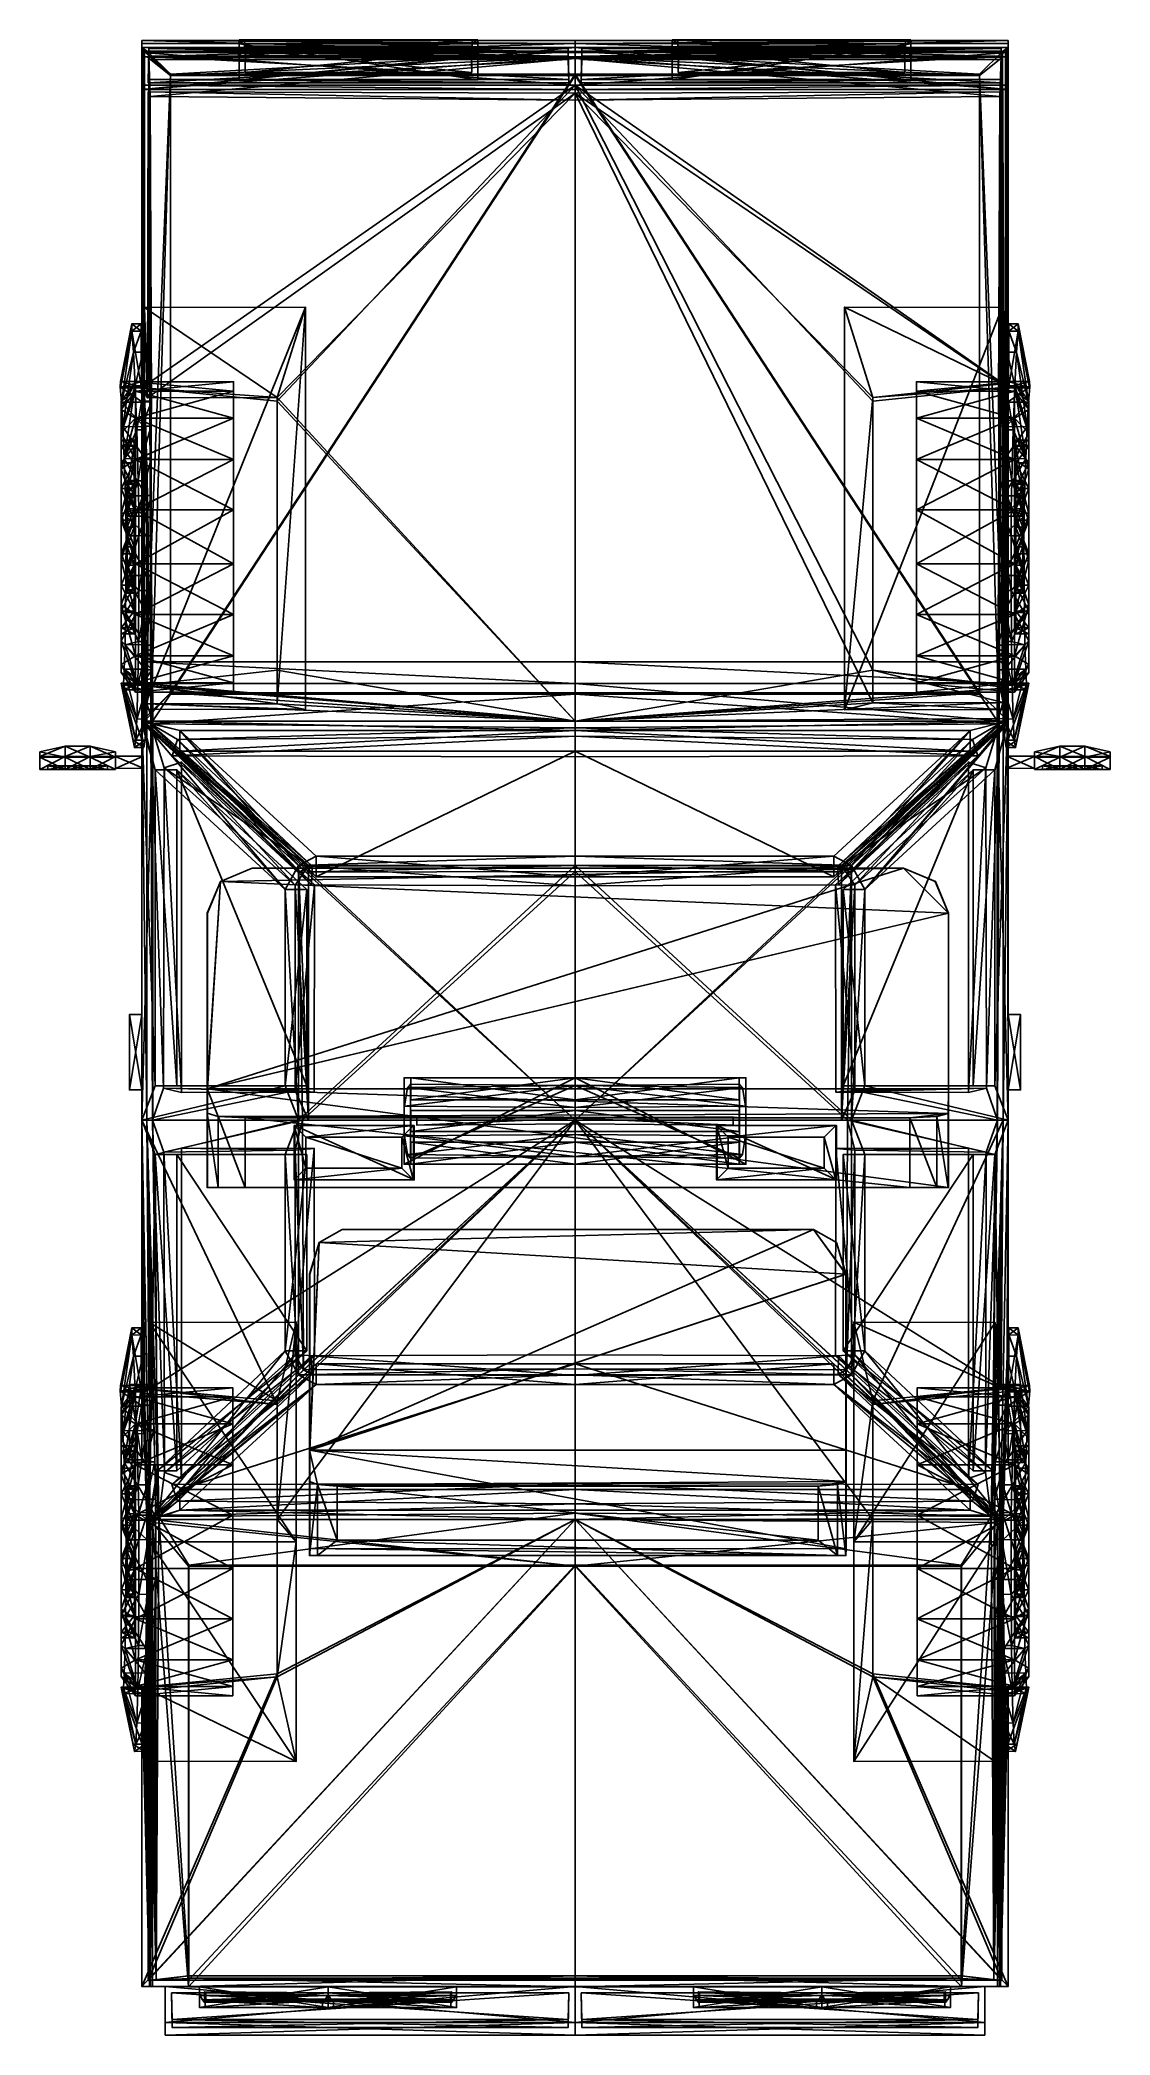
# Model space of a CAD drawing. Extents: x -2.47 to 2.47, y -4.22 to 4.99.
import ezdxf

# ---------------------------------------------------------------- set-up
doc = ezdxf.new("R2010")
doc.units = 0

msp = doc.modelspace()

# ---------------------------------------------------------------- linework, layer by layer
for points in [[(-2, 4.9842, 0.5251), (-2, 4.9706, 0.795), (0, 4.9706, 0.795)], [(-2, 4.9842, 0.5251), (0, 4.9706, 0.795), (0, 4.9842, 0.5251)], [(0, 4.9296, 0.4647), (-2, 4.9296, 0.4647), (-2, 4.9842, 0.5251)], [(0, 4.9296, 0.4647), (-2, 4.9842, 0.5251), (0, 4.9842, 0.5251)], [(-2, 4.9706, 0.795), (-2, 4.9842, 0.5251), (-2, 4.9296, 0.4647)], [(-1.5509, 4.8038, 1.1555), (-1.5509, 4.9148, 1.4902), (-1.5509, 4.9877, 1.4902)], [(-1.5509, 4.8038, 1.1555), (-1.5509, 4.9877, 1.4902), (-1.5509, 4.9699, 1.1555)], [(-1.5509, 4.9148, 1.4902), (-0.4491, 4.9148, 1.4902), (-0.4491, 4.9877, 1.4902)], [(-1.5509, 4.9148, 1.4902), (-0.4491, 4.9877, 1.4902), (-1.5509, 4.9877, 1.4902)], [(-1.5509, 4.9699, 1.1555), (-1.5509, 4.9877, 1.4902), (-1.5257, 4.9863, 1.465)], [(-1.5509, 4.9877, 1.4902), (-0.4491, 4.9877, 1.4902), (-0.4743, 4.9863, 1.465)], [(-1.5509, 4.9877, 1.4902), (-0.4743, 4.9863, 1.465), (-1.5257, 4.9863, 1.465)], [(-1.5509, 4.9699, 1.1555), (-1.5257, 4.9863, 1.465), (-1.5257, 4.9712, 1.1807)], [(-1.5257, 4.9863, 1.465), (-0.4743, 4.9863, 1.465), (-0.4743, 4.9553, 1.4666)], [(-1.5257, 4.9863, 1.465), (-0.4743, 4.9553, 1.4666), (-1.5257, 4.9553, 1.4666)], [(-1.5257, 4.9712, 1.1807), (-1.5257, 4.9863, 1.465), (-1.5257, 4.9553, 1.4666)], [(-0.4491, 4.9877, 1.4902), (-0.4491, 4.9699, 1.1555), (-0.4743, 4.9712, 1.1807)], [(-0.4491, 4.9877, 1.4902), (-0.4743, 4.9712, 1.1807), (-0.4743, 4.9863, 1.465)], [(-0.4743, 4.9863, 1.465), (-0.4743, 4.9712, 1.1807), (-0.4743, 4.9402, 1.1824)], [(-0.4743, 4.9863, 1.465), (-0.4743, 4.9402, 1.1824), (-0.4743, 4.9553, 1.4666)], [(-0.4491, 4.9148, 1.4902), (-0.4491, 4.9699, 1.1555), (-0.4491, 4.9877, 1.4902)], [(0, 4.778, 0.457), (0, 4.9296, 0.4647), (0, 4.9842, 0.5251)], [(0, 4.9842, 0.5251), (0, 4.9706, 0.795), (0, 4.9101, 0.8496)], [(0, 4.778, 0.457), (0, 4.9842, 0.5251), (0, 4.9101, 0.8496)], [(2, 4.9842, 0.5251), (0, 4.9842, 0.5251), (0, 4.9706, 0.795)], [(2, 4.9842, 0.5251), (0, 4.9706, 0.795), (2, 4.9706, 0.795)], [(0, 4.9296, 0.4647), (0, 4.9842, 0.5251), (2, 4.9842, 0.5251)], [(0, 4.9296, 0.4647), (2, 4.9842, 0.5251), (2, 4.9296, 0.4647)], [(0.4491, 4.9148, 1.4902), (0.4491, 4.9877, 1.4902), (0.4491, 4.9699, 1.1555)], [(1.5509, 4.9148, 1.4902), (1.5509, 4.9877, 1.4902), (0.4491, 4.9877, 1.4902)], [(1.5509, 4.9148, 1.4902), (0.4491, 4.9877, 1.4902), (0.4491, 4.9148, 1.4902)], [(1.5509, 4.9877, 1.4902), (0.4743, 4.9863, 1.465), (0.4491, 4.9877, 1.4902)], [(0.4491, 4.9877, 1.4902), (0.4743, 4.9863, 1.465), (0.4743, 4.9712, 1.1807)], [(0.4491, 4.9877, 1.4902), (0.4743, 4.9712, 1.1807), (0.4491, 4.9699, 1.1555)], [(1.5509, 4.9877, 1.4902), (1.5257, 4.9863, 1.465), (0.4743, 4.9863, 1.465)], [(1.5257, 4.9863, 1.465), (1.5257, 4.9553, 1.4666), (0.4743, 4.9553, 1.4666)], [(1.5257, 4.9863, 1.465), (0.4743, 4.9553, 1.4666), (0.4743, 4.9863, 1.465)], [(0.4743, 4.9863, 1.465), (0.4743, 4.9553, 1.4666), (0.4743, 4.9402, 1.1824)], [(0.4743, 4.9863, 1.465), (0.4743, 4.9402, 1.1824), (0.4743, 4.9712, 1.1807)], [(1.5509, 4.9699, 1.1555), (1.5257, 4.9863, 1.465), (1.5509, 4.9877, 1.4902)], [(1.5509, 4.9699, 1.1555), (1.5257, 4.9712, 1.1807), (1.5257, 4.9863, 1.465)], [(1.5257, 4.9712, 1.1807), (1.5257, 4.9553, 1.4666), (1.5257, 4.9863, 1.465)], [(1.5509, 4.8038, 1.1555), (1.5509, 4.9699, 1.1555), (1.5509, 4.9877, 1.4902)], [(1.5509, 4.8038, 1.1555), (1.5509, 4.9877, 1.4902), (1.5509, 4.9148, 1.4902)], [(2, 4.9296, 0.4647), (2, 4.9842, 0.5251), (2, 4.9706, 0.795)], [(-2, 4.9101, 0.8496), (0, 4.9101, 0.8496), (0, 4.9706, 0.795)], [(-2, 4.9101, 0.8496), (0, 4.9706, 0.795), (-2, 4.9706, 0.795)], [(-2, 4.7585, 0.8419), (-2, 4.9101, 0.8496), (-2, 4.9706, 0.795)], [(-2, 4.7585, 0.8419), (-2, 4.9706, 0.795), (-2, 4.9296, 0.4647)], [(-2, 4.7585, 1.0191), (-2, 4.9519, 1.6023), (0, 4.9519, 1.6023)], [(-2, 4.7585, 1.0191), (0, 4.9519, 1.6023), (0, 4.7585, 1.0191)], [(-1.9744, 4.9345, 1.6296), (0, 4.9519, 1.6023), (-2, 4.9519, 1.6023)], [(-1.9876, 4.9345, 1.6296), (-1.9744, 4.9345, 1.6296), (-2, 4.9519, 1.6023)], [(-2, 4.9519, 1.6023), (-2, 4.9431, 1.6161), (-1.9964, 4.937, 1.6257)], [(-2, 4.9519, 1.6023), (-1.9964, 4.937, 1.6257), (-1.9876, 4.9345, 1.6296)], [(-2, 1.8428, 1.9879), (-2, 4.9431, 1.6161), (-2, 4.9519, 1.6023)], [(-2, 4.9519, 1.6023), (-2, 4.7585, 1.0191), (-2, 3.3207, 1.1112)], [(-2, 4.9519, 1.6023), (-2, 3.3207, 1.1112), (-2, 3.3174, 1.1192)], [(-2, 4.9519, 1.6023), (-2, 3.3174, 1.1192), (-2, 3.2039, 1.2672)], [(-2, 4.9519, 1.6023), (-2, 3.2039, 1.2672), (-2, 3.0559, 1.3807)], [(-2, 1.8428, 1.9879), (-2, 4.9519, 1.6023), (-2, 3.0559, 1.3807)], [(-1.9964, 1.8464, 1.9963), (-1.9964, 4.937, 1.6257), (-2, 4.9431, 1.6161)], [(-1.9964, 1.8464, 1.9963), (-2, 4.9431, 1.6161), (-2, 1.8428, 1.9879)], [(0, 4.778, 0.457), (-2, 4.778, 0.457), (-2, 4.9296, 0.4647)], [(0, 4.778, 0.457), (-2, 4.9296, 0.4647), (0, 4.9296, 0.4647)], [(-2, 4.9296, 0.4647), (-2, 4.778, 0.457), (-2, 4.7585, 0.8419)], [(-2, 4.7585, 0.8419), (0, 4.7585, 0.8419), (0, 4.9101, 0.8496)], [(-2, 4.7585, 0.8419), (0, 4.9101, 0.8496), (-2, 4.9101, 0.8496)], [(-1.9876, 1.8551, 1.9989), (-1.9876, 4.9345, 1.6296), (-1.9964, 4.937, 1.6257)], [(-1.9876, 1.8551, 1.9989), (-1.9964, 4.937, 1.6257), (-1.9964, 1.8464, 1.9963)], [(-1.8682, 4.8292, 1.6423), (-1.9744, 4.9345, 1.6296), (-1.9876, 4.9345, 1.6296)], [(-1.8682, 4.8292, 1.6423), (-1.9876, 4.9345, 1.6296), (-1.9876, 1.8551, 1.9989)], [(-1.9744, 4.9345, 1.6296), (0, 4.9345, 1.6296), (0, 4.9519, 1.6023)], [(-1.8682, 4.8292, 1.6423), (0, 4.9345, 1.6296), (-1.9744, 4.9345, 1.6296)], [(-1.9689, 4.9137, 1.5965), (-1.9744, 4.9079, 1.5873), (-1.8682, 4.8232, 1.5926)], [(-1.9744, 4.9079, 1.5873), (-1.9689, 4.9137, 1.5965), (-1.9689, 4.9131, 1.5975)], [(-1.9744, 4.9079, 1.5873), (-1.9689, 4.9131, 1.5975), (0, 4.9023, 1.5961)], [(-1.9744, 4.9079, 1.5873), (0, 4.9023, 1.5961), (0, 4.9079, 1.5873)], [(-1.8682, 4.8232, 1.5926), (-1.9744, 4.9079, 1.5873), (0, 4.9079, 1.5873)], [(-1.9685, 4.9355, 0.7783), (-1.9685, 4.8971, 0.813), (-1.9711, 4.7888, 0.8146)], [(-1.9685, 4.9129, 0.4997), (-1.9685, 4.9355, 0.7783), (-1.9711, 4.7888, 0.8146)], [(-0.0289, 4.8054, 0.4873), (-1.9685, 4.9129, 0.4997), (-1.9711, 4.8054, 0.4873)], [(-1.9711, 4.7888, 0.8146), (-1.9711, 4.8054, 0.4873), (-1.9685, 4.9129, 0.4997)], [(-1.9711, 4.7888, 0.8146), (-1.9685, 4.8971, 0.813), (-0.0315, 4.8971, 0.813)], [(-1.9711, 4.7888, 0.8146), (-0.0315, 4.8971, 0.813), (-0.0289, 4.7888, 0.8146)], [(-1.8682, 4.8232, 1.5926), (-1.9585, 1.8298, 1.9757), (-1.9689, 4.9137, 1.5965)], [(-1.9689, 4.9137, 1.5965), (-1.9585, 1.8298, 1.9757), (-1.958, 2.8836, 1.4521)], [(-1.9689, 4.9137, 1.5965), (-1.958, 2.8836, 1.4521), (-1.9581, 3.0559, 1.3807)], [(-1.9689, 4.9137, 1.5965), (-1.9581, 3.0559, 1.3807), (-1.9576, 3.2039, 1.2672)], [(-1.9689, 4.9137, 1.5965), (-1.9576, 3.2039, 1.2672), (-1.9565, 3.3174, 1.1192)], [(-1.9565, 3.3174, 1.1192), (-1.9689, 4.9131, 1.5975), (-1.9689, 4.9137, 1.5965)], [(-1.9626, 4.7257, 1.0238), (0, 4.9023, 1.5961), (-1.9689, 4.9131, 1.5975)], [(-1.9564, 3.3201, 1.1126), (-1.9626, 4.7257, 1.0238), (-1.9689, 4.9131, 1.5975)], [(-1.9565, 3.3174, 1.1192), (-1.9564, 3.3201, 1.1126), (-1.9689, 4.9131, 1.5975)], [(-1.9685, 4.9476, 0.5381), (-0.0315, 4.9476, 0.5381), (-0.0315, 4.9355, 0.7783)], [(-1.9685, 4.9476, 0.5381), (-0.0315, 4.9355, 0.7783), (-1.9685, 4.9355, 0.7783)], [(-0.0315, 4.9129, 0.4997), (-0.0315, 4.9476, 0.5381), (-1.9685, 4.9476, 0.5381)], [(-0.0315, 4.9129, 0.4997), (-1.9685, 4.9476, 0.5381), (-1.9685, 4.9129, 0.4997)], [(-1.9685, 4.9129, 0.4997), (-1.9685, 4.9476, 0.5381), (-1.9685, 4.9355, 0.7783)], [(-1.9685, 4.8971, 0.813), (-1.9685, 4.9355, 0.7783), (-0.0315, 4.9355, 0.7783)], [(-1.9685, 4.8971, 0.813), (-0.0315, 4.9355, 0.7783), (-0.0315, 4.8971, 0.813)], [(-0.0289, 4.8054, 0.4873), (-0.0315, 4.9129, 0.4997), (-1.9685, 4.9129, 0.4997)], [(-1.9626, 4.7257, 1.0238), (0, 4.7091, 1.0263), (0, 4.9023, 1.5961)], [(-1.8682, 4.8292, 1.6423), (0, 4.8292, 1.6423), (0, 4.9345, 1.6296)], [(-1.8682, 4.8232, 1.5926), (0, 4.9079, 1.5873), (0, 4.8232, 1.5926)], [(-1.5407, 4.942, 1.4824), (-1.5545, 4.928, 1.497), (-0.4455, 4.928, 1.497)], [(-1.5407, 4.9253, 1.1681), (-1.5545, 4.928, 1.497), (-1.5407, 4.942, 1.4824)], [(-1.5545, 4.9099, 1.1551), (-0.4455, 4.9099, 1.1551), (-0.4455, 4.928, 1.497)], [(-1.5545, 4.9099, 1.1551), (-0.4455, 4.928, 1.497), (-1.5545, 4.928, 1.497)], [(-1.5407, 4.9253, 1.1681), (-1.5545, 4.9099, 1.1551), (-1.5545, 4.928, 1.497)], [(-0.4593, 4.9253, 1.1681), (-0.4455, 4.9099, 1.1551), (-1.5545, 4.9099, 1.1551)], [(-0.4593, 4.9253, 1.1681), (-1.5545, 4.9099, 1.1551), (-1.5407, 4.9253, 1.1681)], [(-0.4491, 4.9699, 1.1555), (-1.5509, 4.9699, 1.1555), (-1.5257, 4.9712, 1.1807)], [(-0.4491, 4.8038, 1.1555), (-1.5509, 4.8038, 1.1555), (-1.5509, 4.9699, 1.1555)], [(-0.4491, 4.8038, 1.1555), (-1.5509, 4.9699, 1.1555), (-0.4491, 4.9699, 1.1555)], [(-1.5509, 4.8038, 1.1555), (-0.4491, 4.8038, 1.1555), (-0.4491, 4.9148, 1.4902)], [(-1.5509, 4.8038, 1.1555), (-0.4491, 4.9148, 1.4902), (-1.5509, 4.9148, 1.4902)], [(-1.5219, 4.9419, 1.185), (-1.5407, 4.942, 1.4824), (-1.5222, 4.958, 1.462)], [(-1.5222, 4.958, 1.462), (-1.5407, 4.942, 1.4824), (-0.4593, 4.942, 1.4824)], [(-1.5219, 4.9419, 1.185), (-1.5407, 4.9253, 1.1681), (-1.5407, 4.942, 1.4824)], [(-1.5407, 4.942, 1.4824), (-0.4455, 4.928, 1.497), (-0.4593, 4.942, 1.4824)], [(-0.4781, 4.9419, 1.185), (-0.4593, 4.9253, 1.1681), (-1.5407, 4.9253, 1.1681)], [(-0.4781, 4.9419, 1.185), (-1.5407, 4.9253, 1.1681), (-1.5219, 4.9419, 1.185)], [(-0.4743, 4.9712, 1.1807), (-1.5257, 4.9712, 1.1807), (-1.5257, 4.9402, 1.1824)], [(-0.4743, 4.9712, 1.1807), (-1.5257, 4.9402, 1.1824), (-0.4743, 4.9402, 1.1824)], [(-0.4491, 4.9699, 1.1555), (-1.5257, 4.9712, 1.1807), (-0.4743, 4.9712, 1.1807)], [(-1.5257, 4.9712, 1.1807), (-1.5257, 4.9553, 1.4666), (-1.5257, 4.9402, 1.1824)], [(-1.5257, 4.9402, 1.1824), (-1.5257, 4.9553, 1.4666), (-0.4743, 4.9553, 1.4666)], [(-1.5257, 4.9402, 1.1824), (-0.4743, 4.9553, 1.4666), (-0.4743, 4.9402, 1.1824)], [(-1.5228, 4.8373, 1.1797), (-1.5219, 4.9419, 1.185), (-1.5222, 4.958, 1.462)], [(-1.5228, 4.8373, 1.1797), (-1.5222, 4.958, 1.462), (-1.5211, 4.9383, 1.4576)], [(-0.4772, 4.8373, 1.1797), (-1.5219, 4.9419, 1.185), (-1.5228, 4.8373, 1.1797)], [(-1.5228, 4.8373, 1.1797), (-1.5211, 4.9383, 1.4576), (-0.4789, 4.9383, 1.4576)], [(-1.5228, 4.8373, 1.1797), (-0.4789, 4.9383, 1.4576), (-0.4772, 4.8373, 1.1797)], [(-1.5211, 4.9383, 1.4576), (-1.5222, 4.958, 1.462), (-0.4778, 4.958, 1.462)], [(-1.5222, 4.958, 1.462), (-0.4593, 4.942, 1.4824), (-0.4778, 4.958, 1.462)], [(-0.4772, 4.8373, 1.1797), (-0.4781, 4.9419, 1.185), (-1.5219, 4.9419, 1.185)], [(-1.5211, 4.9383, 1.4576), (-0.4778, 4.958, 1.462), (-0.4789, 4.9383, 1.4576)], [(-0.4789, 4.9383, 1.4576), (-0.4778, 4.958, 1.462), (-0.4781, 4.9419, 1.185)], [(-0.4789, 4.9383, 1.4576), (-0.4781, 4.9419, 1.185), (-0.4772, 4.8373, 1.1797)], [(-0.4778, 4.958, 1.462), (-0.4593, 4.9253, 1.1681), (-0.4781, 4.9419, 1.185)], [(-0.4778, 4.958, 1.462), (-0.4593, 4.942, 1.4824), (-0.4593, 4.9253, 1.1681)], [(-0.4593, 4.942, 1.4824), (-0.4455, 4.928, 1.497), (-0.4455, 4.9099, 1.1551)], [(-0.4593, 4.942, 1.4824), (-0.4455, 4.9099, 1.1551), (-0.4593, 4.9253, 1.1681)], [(-0.4491, 4.9148, 1.4902), (-0.4491, 4.8038, 1.1555), (-0.4491, 4.9699, 1.1555)], [(-0.0315, 4.8971, 0.813), (-0.0315, 4.9355, 0.7783), (-0.0315, 4.9476, 0.5381)], [(-0.0315, 4.9476, 0.5381), (-0.0315, 4.9129, 0.4997), (-0.0289, 4.8054, 0.4873)], [(-0.0315, 4.8971, 0.813), (-0.0315, 4.9476, 0.5381), (-0.0289, 4.8054, 0.4873)], [(-0.0289, 4.8054, 0.4873), (-0.0289, 4.7888, 0.8146), (-0.0315, 4.8971, 0.813)], [(2, 4.9101, 0.8496), (2, 4.9706, 0.795), (0, 4.9706, 0.795)], [(2, 4.9101, 0.8496), (0, 4.9706, 0.795), (0, 4.9101, 0.8496)], [(0, 4.9519, 1.6023), (0, 4.9345, 1.6296), (0, 4.9023, 1.5961)], [(0, 4.7585, 1.0191), (0, 4.9519, 1.6023), (0, 4.9023, 1.5961)], [(2, 4.7585, 1.0191), (0, 4.7585, 1.0191), (0, 4.9519, 1.6023)], [(2, 4.7585, 1.0191), (0, 4.9519, 1.6023), (2, 4.9519, 1.6023)], [(1.9744, 4.9345, 1.6296), (2, 4.9519, 1.6023), (0, 4.9519, 1.6023)], [(1.9744, 4.9345, 1.6296), (0, 4.9519, 1.6023), (0, 4.9345, 1.6296)], [(0, 4.9345, 1.6296), (0, 4.9079, 1.5873), (0, 4.9023, 1.5961)], [(0, 4.9345, 1.6296), (0, 4.8292, 1.6423), (0, 4.8232, 1.5926)], [(0, 4.9345, 1.6296), (0, 4.8232, 1.5926), (0, 4.9079, 1.5873)], [(1.8682, 4.8292, 1.6423), (1.9744, 4.9345, 1.6296), (0, 4.9345, 1.6296)], [(1.8682, 4.8292, 1.6423), (0, 4.9345, 1.6296), (0, 4.8292, 1.6423)], [(0, 4.778, 0.457), (0, 4.9296, 0.4647), (2, 4.9296, 0.4647)], [(0, 4.778, 0.457), (2, 4.9296, 0.4647), (2, 4.778, 0.457)], [(1.9626, 4.7257, 1.0238), (1.9689, 4.9131, 1.5975), (0, 4.9023, 1.5961)], [(1.9744, 4.9079, 1.5873), (0, 4.9023, 1.5961), (1.9689, 4.9131, 1.5975)], [(0, 4.9101, 0.8496), (0, 4.7585, 0.8419), (0, 4.778, 0.457)], [(2, 4.7585, 0.8419), (2, 4.9101, 0.8496), (0, 4.9101, 0.8496)], [(2, 4.7585, 0.8419), (0, 4.9101, 0.8496), (0, 4.7585, 0.8419)], [(1.9744, 4.9079, 1.5873), (0, 4.9079, 1.5873), (0, 4.9023, 1.5961)], [(1.8682, 4.8232, 1.5926), (0, 4.8232, 1.5926), (0, 4.9079, 1.5873)], [(1.8682, 4.8232, 1.5926), (0, 4.9079, 1.5873), (1.9744, 4.9079, 1.5873)], [(0, 4.7585, 1.0191), (0, 4.9023, 1.5961), (0, 4.7091, 1.0263)], [(1.9626, 4.7257, 1.0238), (0, 4.9023, 1.5961), (0, 4.7091, 1.0263)], [(0.0289, 4.8054, 0.4873), (0.0315, 4.9129, 0.4997), (0.0315, 4.9476, 0.5381)], [(0.0289, 4.8054, 0.4873), (0.0315, 4.9476, 0.5381), (0.0315, 4.8971, 0.813)], [(0.0289, 4.8054, 0.4873), (1.9711, 4.8054, 0.4873), (1.9685, 4.9129, 0.4997)], [(0.0289, 4.8054, 0.4873), (1.9685, 4.9129, 0.4997), (0.0315, 4.9129, 0.4997)], [(1.9711, 4.7888, 0.8146), (0.0289, 4.7888, 0.8146), (0.0315, 4.8971, 0.813)], [(0.0315, 4.8971, 0.813), (0.0289, 4.7888, 0.8146), (0.0289, 4.8054, 0.4873)], [(1.9685, 4.9476, 0.5381), (1.9685, 4.9355, 0.7783), (0.0315, 4.9355, 0.7783)], [(1.9685, 4.9476, 0.5381), (0.0315, 4.9355, 0.7783), (0.0315, 4.9476, 0.5381)], [(0.0315, 4.9476, 0.5381), (0.0315, 4.9355, 0.7783), (0.0315, 4.8971, 0.813)], [(0.0315, 4.9129, 0.4997), (1.9685, 4.9129, 0.4997), (1.9685, 4.9476, 0.5381)], [(0.0315, 4.9129, 0.4997), (1.9685, 4.9476, 0.5381), (0.0315, 4.9476, 0.5381)], [(1.9685, 4.8971, 0.813), (0.0315, 4.8971, 0.813), (0.0315, 4.9355, 0.7783)], [(1.9685, 4.8971, 0.813), (0.0315, 4.9355, 0.7783), (1.9685, 4.9355, 0.7783)], [(1.9711, 4.7888, 0.8146), (0.0315, 4.8971, 0.813), (1.9685, 4.8971, 0.813)], [(1.5407, 4.942, 1.4824), (0.4593, 4.942, 1.4824), (0.4455, 4.928, 1.497)], [(1.5407, 4.942, 1.4824), (0.4455, 4.928, 1.497), (1.5545, 4.928, 1.497)], [(0.4593, 4.942, 1.4824), (0.4593, 4.9253, 1.1681), (0.4455, 4.9099, 1.1551)], [(0.4593, 4.942, 1.4824), (0.4455, 4.9099, 1.1551), (0.4455, 4.928, 1.497)], [(1.5545, 4.9099, 1.1551), (1.5545, 4.928, 1.497), (0.4455, 4.928, 1.497)], [(1.5545, 4.9099, 1.1551), (0.4455, 4.928, 1.497), (0.4455, 4.9099, 1.1551)], [(0.4593, 4.9253, 1.1681), (1.5545, 4.9099, 1.1551), (0.4455, 4.9099, 1.1551)], [(0.4491, 4.9699, 1.1555), (0.4743, 4.9712, 1.1807), (1.5257, 4.9712, 1.1807)], [(0.4491, 4.9699, 1.1555), (1.5257, 4.9712, 1.1807), (1.5509, 4.9699, 1.1555)], [(0.4491, 4.8038, 1.1555), (0.4491, 4.9699, 1.1555), (1.5509, 4.9699, 1.1555)], [(0.4491, 4.8038, 1.1555), (1.5509, 4.9699, 1.1555), (1.5509, 4.8038, 1.1555)], [(0.4491, 4.9148, 1.4902), (0.4491, 4.9699, 1.1555), (0.4491, 4.8038, 1.1555)], [(1.5509, 4.8038, 1.1555), (1.5509, 4.9148, 1.4902), (0.4491, 4.9148, 1.4902)], [(1.5509, 4.8038, 1.1555), (0.4491, 4.9148, 1.4902), (0.4491, 4.8038, 1.1555)], [(1.5222, 4.958, 1.462), (0.4778, 4.958, 1.462), (0.4593, 4.942, 1.4824)], [(1.5222, 4.958, 1.462), (0.4593, 4.942, 1.4824), (1.5407, 4.942, 1.4824)], [(0.4778, 4.958, 1.462), (0.4781, 4.9419, 1.185), (0.4593, 4.9253, 1.1681)], [(0.4778, 4.958, 1.462), (0.4593, 4.9253, 1.1681), (0.4593, 4.942, 1.4824)], [(0.4781, 4.9419, 1.185), (1.5407, 4.9253, 1.1681), (0.4593, 4.9253, 1.1681)], [(0.4593, 4.9253, 1.1681), (1.5407, 4.9253, 1.1681), (1.5545, 4.9099, 1.1551)], [(0.4743, 4.9712, 1.1807), (0.4743, 4.9402, 1.1824), (1.5257, 4.9402, 1.1824)], [(0.4743, 4.9712, 1.1807), (1.5257, 4.9402, 1.1824), (1.5257, 4.9712, 1.1807)], [(1.5257, 4.9402, 1.1824), (0.4743, 4.9402, 1.1824), (0.4743, 4.9553, 1.4666)], [(1.5257, 4.9402, 1.1824), (0.4743, 4.9553, 1.4666), (1.5257, 4.9553, 1.4666)], [(0.4772, 4.8373, 1.1797), (1.5228, 4.8373, 1.1797), (1.5219, 4.9419, 1.185)], [(0.4772, 4.8373, 1.1797), (1.5219, 4.9419, 1.185), (0.4781, 4.9419, 1.185)], [(0.4789, 4.9383, 1.4576), (0.4772, 4.8373, 1.1797), (0.4781, 4.9419, 1.185)], [(1.5228, 4.8373, 1.1797), (0.4772, 4.8373, 1.1797), (0.4789, 4.9383, 1.4576)], [(0.4789, 4.9383, 1.4576), (0.4781, 4.9419, 1.185), (0.4778, 4.958, 1.462)], [(1.5211, 4.9383, 1.4576), (0.4789, 4.9383, 1.4576), (0.4778, 4.958, 1.462)], [(1.5211, 4.9383, 1.4576), (0.4778, 4.958, 1.462), (1.5222, 4.958, 1.462)], [(0.4781, 4.9419, 1.185), (1.5219, 4.9419, 1.185), (1.5407, 4.9253, 1.1681)], [(1.5228, 4.8373, 1.1797), (0.4789, 4.9383, 1.4576), (1.5211, 4.9383, 1.4576)], [(1.5228, 4.8373, 1.1797), (1.5211, 4.9383, 1.4576), (1.5222, 4.958, 1.462)], [(1.5228, 4.8373, 1.1797), (1.5222, 4.958, 1.462), (1.5219, 4.9419, 1.185)], [(1.5219, 4.9419, 1.185), (1.5222, 4.958, 1.462), (1.5407, 4.942, 1.4824)], [(1.5219, 4.9419, 1.185), (1.5407, 4.942, 1.4824), (1.5407, 4.9253, 1.1681)], [(1.5257, 4.9712, 1.1807), (1.5257, 4.9402, 1.1824), (1.5257, 4.9553, 1.4666)], [(1.5407, 4.9253, 1.1681), (1.5407, 4.942, 1.4824), (1.5545, 4.928, 1.497)], [(1.5407, 4.9253, 1.1681), (1.5545, 4.928, 1.497), (1.5545, 4.9099, 1.1551)], [(1.9876, 1.8551, 1.9989), (1.9744, 4.9345, 1.6296), (1.8682, 4.8292, 1.6423)], [(1.9585, 1.8298, 1.9757), (1.8682, 4.8232, 1.5926), (1.9744, 4.9079, 1.5873)], [(1.9689, 4.9131, 1.5975), (1.9626, 4.7257, 1.0238), (1.9564, 3.3201, 1.1126)], [(1.9689, 4.9131, 1.5975), (1.9564, 3.3201, 1.1126), (1.9565, 3.3174, 1.1192)], [(1.9689, 4.9131, 1.5975), (1.9565, 3.3174, 1.1192), (1.9576, 3.2039, 1.2672)], [(1.9573, 2.6987, 1.4764), (1.9585, 1.8298, 1.9757), (1.9689, 4.9137, 1.5965)], [(1.958, 2.8836, 1.4521), (1.9573, 2.6987, 1.4764), (1.9689, 4.9137, 1.5965)], [(1.9576, 3.2039, 1.2672), (1.9581, 3.0559, 1.3807), (1.9689, 4.9137, 1.5965)], [(1.9689, 4.9137, 1.5965), (1.9689, 4.9131, 1.5975), (1.9576, 3.2039, 1.2672)], [(1.9581, 3.0559, 1.3807), (1.958, 2.8836, 1.4521), (1.9689, 4.9137, 1.5965)], [(1.9744, 4.9079, 1.5873), (1.9689, 4.9137, 1.5965), (1.9585, 1.8298, 1.9757)], [(1.9685, 4.9355, 0.7783), (1.9685, 4.9476, 0.5381), (1.9685, 4.9129, 0.4997)], [(1.9711, 4.7888, 0.8146), (1.9685, 4.8971, 0.813), (1.9685, 4.9355, 0.7783)], [(1.9711, 4.7888, 0.8146), (1.9685, 4.9355, 0.7783), (1.9685, 4.9129, 0.4997)], [(1.9685, 4.9129, 0.4997), (1.9711, 4.8054, 0.4873), (1.9711, 4.7888, 0.8146)], [(1.9744, 4.9079, 1.5873), (1.9689, 4.9131, 1.5975), (1.9689, 4.9137, 1.5965)], [(2, 4.9519, 1.6023), (1.9744, 4.9345, 1.6296), (1.9876, 4.9345, 1.6296)], [(1.9876, 1.8551, 1.9989), (1.9876, 4.9345, 1.6296), (1.9744, 4.9345, 1.6296)], [(1.9876, 4.9345, 1.6296), (2, 4.9431, 1.6161), (2, 4.9519, 1.6023)], [(1.9876, 4.9345, 1.6296), (1.9964, 4.937, 1.6257), (2, 4.9431, 1.6161)], [(1.9964, 1.8464, 1.9963), (1.9964, 4.937, 1.6257), (1.9876, 4.9345, 1.6296)], [(1.9964, 1.8464, 1.9963), (1.9876, 4.9345, 1.6296), (1.9876, 1.8551, 1.9989)], [(2, 1.8428, 1.9879), (2, 4.9431, 1.6161), (1.9964, 4.937, 1.6257)], [(2, 1.8428, 1.9879), (1.9964, 4.937, 1.6257), (1.9964, 1.8464, 1.9963)], [(2, 4.9706, 0.795), (2, 4.9101, 0.8496), (2, 4.7585, 0.8419)], [(2, 4.9296, 0.4647), (2, 4.9706, 0.795), (2, 4.7585, 0.8419)], [(2, 4.9519, 1.6023), (2, 4.9431, 1.6161), (2, 1.8428, 1.9879)], [(2, 3.3207, 1.1112), (2, 4.7585, 1.0191), (2, 4.9519, 1.6023)], [(2, 3.3174, 1.1192), (2, 3.3207, 1.1112), (2, 4.9519, 1.6023)], [(2, 3.2039, 1.2672), (2, 3.3174, 1.1192), (2, 4.9519, 1.6023)], [(2, 3.0559, 1.3807), (2, 3.2039, 1.2672), (2, 4.9519, 1.6023)], [(2, 2.8836, 1.4521), (2, 3.0559, 1.3807), (2, 4.9519, 1.6023)], [(2, 2.8836, 1.4521), (2, 4.9519, 1.6023), (2, 1.8428, 1.9879)], [(2, 4.7585, 0.8419), (2, 4.778, 0.457), (2, 4.9296, 0.4647)], [(-1.9876, 1.8551, 1.9989), (-1.8682, 1.9737, 1.9847), (-1.8682, 4.8292, 1.6423)], [(-1.9711, 4.8054, 0.4873), (-1.9711, 4.7888, 0.8146), (-0.0289, 4.7888, 0.8146)], [(-1.9711, 4.8054, 0.4873), (-0.0289, 4.7888, 0.8146), (-0.0289, 4.8054, 0.4873)], [(-1.8682, 4.8232, 1.5926), (-1.8682, 1.9677, 1.9351), (-1.9585, 1.8298, 1.9757)], [(0, 4.8297, 1.6137), (-1.8682, 4.8297, 1.6137), (-1.8682, 1.9737, 1.9521)], [(0, 4.8297, 1.6137), (-1.8682, 1.9737, 1.9521), (0, 1.9737, 1.9521)], [(-1.8682, 1.9737, 1.9521), (-1.8682, 4.8297, 1.6137), (-1.8682, 4.8238, 1.5641)], [(-1.8682, 4.8297, 1.6137), (0, 4.8297, 1.6137), (0, 4.8238, 1.5641)], [(-1.8682, 4.8297, 1.6137), (0, 4.8238, 1.5641), (-1.8682, 4.8238, 1.5641)], [(-1.8682, 4.8292, 1.6423), (-1.8682, 1.9737, 1.9847), (-1.8682, 1.9677, 1.9351)], [(-1.8682, 4.8292, 1.6423), (-1.8682, 1.9677, 1.9351), (-1.8682, 4.8232, 1.5926)], [(0, 4.8292, 1.6423), (-1.8682, 4.8292, 1.6423), (-1.8682, 4.8232, 1.5926)], [(0, 4.8292, 1.6423), (-1.8682, 4.8232, 1.5926), (0, 4.8232, 1.5926)], [(0, 4.8238, 1.5641), (0, 1.9678, 1.9024), (-1.8682, 1.9678, 1.9024)], [(0, 4.8238, 1.5641), (-1.8682, 1.9678, 1.9024), (-1.8682, 4.8238, 1.5641)], [(-1.8682, 1.9737, 1.9521), (-1.8682, 4.8238, 1.5641), (-1.8682, 1.9678, 1.9024)], [(0, 4.8297, 1.6137), (0, 1.9737, 1.9521), (0, 1.9678, 1.9024)], [(0, 4.8297, 1.6137), (0, 1.9678, 1.9024), (0, 4.8238, 1.5641)], [(0, 4.8297, 1.6137), (0, 1.9737, 1.9521), (1.8682, 1.9737, 1.9521)], [(0, 4.8297, 1.6137), (1.8682, 1.9737, 1.9521), (1.8682, 4.8297, 1.6137)], [(1.8682, 4.8297, 1.6137), (1.8682, 4.8238, 1.5641), (0, 4.8238, 1.5641)], [(1.8682, 4.8297, 1.6137), (0, 4.8238, 1.5641), (0, 4.8297, 1.6137)], [(0, 4.8292, 1.6423), (0, 4.8232, 1.5926), (1.8682, 4.8232, 1.5926)], [(0, 4.8292, 1.6423), (1.8682, 4.8232, 1.5926), (1.8682, 4.8292, 1.6423)], [(0, 4.8238, 1.5641), (1.8682, 4.8238, 1.5641), (1.8682, 1.9678, 1.9024)], [(0, 4.8238, 1.5641), (1.8682, 1.9678, 1.9024), (0, 1.9678, 1.9024)], [(1.9711, 4.8054, 0.4873), (0.0289, 4.8054, 0.4873), (0.0289, 4.7888, 0.8146)], [(1.9711, 4.8054, 0.4873), (0.0289, 4.7888, 0.8146), (1.9711, 4.7888, 0.8146)], [(1.8682, 1.9737, 1.9521), (1.8682, 4.8238, 1.5641), (1.8682, 4.8297, 1.6137)], [(1.8682, 4.8292, 1.6423), (1.8682, 1.9737, 1.9847), (1.9876, 1.8551, 1.9989)], [(1.8682, 4.8292, 1.6423), (1.8682, 4.8232, 1.5926), (1.8682, 1.9677, 1.9351)], [(1.8682, 4.8292, 1.6423), (1.8682, 1.9677, 1.9351), (1.8682, 1.9737, 1.9847)], [(1.8682, 1.9737, 1.9521), (1.8682, 1.9678, 1.9024), (1.8682, 4.8238, 1.5641)], [(1.9585, 1.8298, 1.9757), (1.8682, 1.9677, 1.9351), (1.8682, 4.8232, 1.5926)], [(-2, 3.3808, 0.4116), (-2, 4.778, 0.4116), (0, 4.778, 0.4116)], [(-1.3748, 3.3202, 0.4116), (-2, 3.3808, 0.4116), (0, 4.778, 0.4116)], [(-2, 4.778, 0.4116), (-2, 4.7585, 1.0191), (0, 4.7585, 1.0191)], [(-2, 4.778, 0.4116), (0, 4.7585, 1.0191), (0, 4.778, 0.4116)], [(-2, 4.778, 0.457), (0, 4.778, 0.457), (0, 4.7585, 0.8419)], [(-2, 4.778, 0.457), (0, 4.7585, 0.8419), (-2, 4.7585, 0.8419)], [(-2, 4.778, 0.4116), (-2, 3.3808, 0.4116), (-2, 3.4114, 0.5771)], [(-2, 4.778, 0.4116), (-2, 3.4114, 0.5771), (-2, 3.4131, 0.762)], [(-2, 3.3207, 1.1112), (-2, 4.7585, 1.0191), (-2, 4.778, 0.4116)], [(-2, 4.778, 0.4116), (-2, 3.4131, 0.762), (-2, 3.3888, 0.9469)], [(-2, 3.3888, 0.9469), (-2, 3.3207, 1.1112), (-2, 4.778, 0.4116)], [(-1.9743, 3.3352, 0.4479), (-1.9712, 4.7486, 0.44), (0, 4.7421, 0.4463)], [(-1.9743, 3.3352, 0.4479), (-1.9712, 4.7486, 0.44), (-1.9626, 4.7257, 1.0238)], [(-1.3748, 3.336, 0.4498), (-1.9743, 3.3352, 0.4479), (0, 4.7421, 0.4463)], [(-1.9723, 3.3888, 0.5771), (-1.9743, 3.3352, 0.4479), (-1.9626, 4.7257, 1.0238)], [(-1.9626, 4.7257, 1.0238), (-1.9695, 3.4131, 0.762), (-1.9723, 3.3888, 0.5771)], [(-1.9712, 4.7486, 0.44), (0, 4.7421, 0.4463), (0, 4.7091, 1.0263)], [(-1.9712, 4.7486, 0.44), (0, 4.7091, 1.0263), (-1.9626, 4.7257, 1.0238)], [(-1.9626, 4.7257, 1.0238), (-1.9627, 3.3888, 0.9469), (-1.9695, 3.4131, 0.762)], [(-1.9626, 4.7257, 1.0238), (-1.9564, 3.3201, 1.1126), (-1.9627, 3.3888, 0.9469)], [(0, 4.778, 0.4116), (0, 1.8428, 0.4116), (-1.3748, 3.3202, 0.4116)], [(0, 4.7421, 0.4463), (0, 1.8428, 0.4616), (-1.3748, 3.336, 0.4498)], [(0, 1.8428, 0.4116), (0, 4.778, 0.4116), (0, 4.7421, 0.4463)], [(0, 4.778, 0.4116), (0, 4.7585, 1.0191), (0, 4.7091, 1.0263)], [(0, 4.778, 0.4116), (0, 4.7091, 1.0263), (0, 4.7421, 0.4463)], [(0, 4.778, 0.4116), (2, 4.778, 0.4116), (2, 3.385, 0.4116)], [(0, 4.778, 0.4116), (2, 3.385, 0.4116), (1.3748, 3.3202, 0.4116)], [(0, 4.778, 0.4116), (1.3748, 3.3202, 0.4116), (1.3748, 2.0772, 0.4116)], [(1.3748, 2.0772, 0.4116), (0, 1.8428, 0.4116), (0, 4.778, 0.4116)], [(2, 4.778, 0.4116), (0, 4.778, 0.4116), (0, 4.7585, 1.0191)], [(2, 4.778, 0.4116), (0, 4.7585, 1.0191), (2, 4.7585, 1.0191)], [(2, 4.778, 0.457), (2, 4.7585, 0.8419), (0, 4.7585, 0.8419)], [(2, 4.778, 0.457), (0, 4.7585, 0.8419), (0, 4.778, 0.457)], [(0, 4.7421, 0.4463), (1.9712, 4.7486, 0.44), (1.9743, 3.4001, 0.4479)], [(1.9712, 4.7486, 0.44), (1.9626, 4.7257, 1.0238), (0, 4.7091, 1.0263)], [(1.9712, 4.7486, 0.44), (0, 4.7091, 1.0263), (0, 4.7421, 0.4463)], [(0, 1.8428, 0.4116), (0, 4.7421, 0.4463), (0, 1.8428, 0.4616)], [(0, 4.7421, 0.4463), (1.9743, 3.4001, 0.4479), (1.3748, 3.336, 0.4498)], [(0, 4.7421, 0.4463), (1.3748, 3.336, 0.4498), (1.3748, 1.9275, 0.4568)], [(1.3748, 1.9275, 0.4568), (0, 1.8428, 0.4616), (0, 4.7421, 0.4463)], [(1.9712, 4.7486, 0.44), (1.9626, 4.7257, 1.0238), (1.9564, 3.3201, 1.1126)], [(1.9712, 4.7486, 0.44), (1.9564, 3.3201, 1.1126), (1.9627, 3.3888, 0.9469)], [(1.9712, 4.7486, 0.44), (1.9627, 3.3888, 0.9469), (1.9695, 3.4131, 0.762)], [(1.9695, 3.4131, 0.762), (1.9723, 3.3888, 0.5771), (1.9712, 4.7486, 0.44)], [(1.9723, 3.3888, 0.5771), (1.9743, 3.4001, 0.4479), (1.9712, 4.7486, 0.44)], [(2, 3.385, 0.4116), (2, 4.778, 0.4116), (2, 4.7585, 1.0191)], [(2, 4.7585, 1.0191), (2, 3.3207, 1.1112), (2, 3.3888, 0.9469)], [(2, 4.7585, 1.0191), (2, 3.3888, 0.9469), (2, 3.4131, 0.762)], [(2, 3.4131, 0.762), (2, 3.385, 0.4116), (2, 4.7585, 1.0191)], [(-1.244, 3.7531, 1.477), (-1.244, 1.8968, 1.4884), (-1.9934, 1.898, 1.4856)], [(-1.244, 3.7531, 1.477), (-1.9934, 1.898, 1.4856), (-1.9888, 3.7518, 1.4738)], [(-1.3748, 3.336, 0.4498), (-1.244, 3.7531, 1.477), (-1.9888, 3.7518, 1.4738)], [(-1.3748, 3.336, 0.4498), (-1.9888, 3.7518, 1.4738), (-1.9743, 3.3352, 0.4479)], [(-1.3748, 1.9218, 0.4568), (-1.244, 1.8968, 1.4884), (-1.244, 3.7531, 1.477)], [(-1.3748, 1.9218, 0.4568), (-1.244, 3.7531, 1.477), (-1.3748, 3.336, 0.4498)], [(1.3748, 3.336, 0.4498), (1.244, 3.7531, 1.477), (1.244, 1.8952, 1.4884)], [(1.9743, 3.4001, 0.4479), (1.9721, 3.7518, 1.4738), (1.244, 3.7531, 1.477)], [(1.9743, 3.4001, 0.4479), (1.244, 3.7531, 1.477), (1.3748, 3.336, 0.4498)], [(1.244, 1.8952, 1.4884), (1.244, 3.7531, 1.477), (1.9721, 3.7518, 1.4738)], [(1.244, 1.8952, 1.4884), (1.9721, 3.7518, 1.4738), (1.9768, 1.8963, 1.4856)], [(-2.1001, 3.3857, 0.9337), (-2.0463, 3.6429, 1.0018), (-2.0469, 3.6762, 0.7519)], [(-2.1001, 3.3857, 0.9337), (-2.0469, 3.6762, 0.7519), (-2.0992, 3.41, 0.7519)], [(-2.0944, 3.3147, 1.1032), (-2.0463, 3.6429, 1.0018), (-2.1001, 3.3857, 0.9337)], [(-2.0992, 3.41, 0.7519), (-2.0469, 3.6762, 0.7519), (-2.0469, 3.6429, 0.4192)], [(-2.0992, 3.41, 0.7519), (-2.0469, 3.6429, 0.4192), (-2.0986, 3.3806, 0.4192)], [(-2.002, 3.3814, 0.4192), (-2.0986, 3.3806, 0.4192), (-2.0469, 3.6429, 0.4192)], [(-2.0944, 3.3147, 1.1032), (-2.0392, 3.5453, 1.2345), (-2.0463, 3.6429, 1.0018)], [(-2.0044, 3.677, 0.7499), (-2.0469, 3.6762, 0.7519), (-2.0463, 3.6429, 1.0018)], [(-2.0044, 3.6437, 0.4192), (-2.0469, 3.6762, 0.7519), (-2.0044, 3.677, 0.7499)], [(-2.0044, 3.6437, 0.4192), (-2.0469, 3.6429, 0.4192), (-2.0469, 3.6762, 0.7519)], [(-2.002, 3.3814, 0.4192), (-2.0469, 3.6429, 0.4192), (-2.0044, 3.6437, 0.4192)], [(-2.0044, 3.677, 0.7499), (-2.0463, 3.6429, 1.0018), (-2.0038, 3.6437, 0.9997)], [(-2.0038, 3.6437, 0.9997), (-2.0463, 3.6429, 1.0018), (-2.0392, 3.5453, 1.2345)], [(-2.0038, 3.6437, 0.9997), (-2.0392, 3.5453, 1.2345), (-1.9967, 3.546, 1.2325)], [(2.0038, 3.6437, 0.9997), (1.9967, 3.546, 1.2325), (2.0392, 3.5453, 1.2345)], [(2.002, 3.3814, 0.4267), (2.0044, 3.6437, 0.4267), (2.0469, 3.6429, 0.4267)], [(2.002, 3.3814, 0.4267), (2.0469, 3.6429, 0.4267), (2.0986, 3.3806, 0.4267)], [(2.0044, 3.677, 0.7499), (2.0038, 3.6437, 0.9997), (2.0463, 3.6429, 1.0018)], [(2.0038, 3.6437, 0.9997), (2.0392, 3.5453, 1.2345), (2.0463, 3.6429, 1.0018)], [(2.0044, 3.677, 0.7499), (2.0463, 3.6429, 1.0018), (2.0469, 3.6762, 0.7519)], [(2.0044, 3.6437, 0.4267), (2.0044, 3.677, 0.7499), (2.0469, 3.6762, 0.7519)], [(2.0044, 3.6437, 0.4267), (2.0469, 3.6762, 0.7519), (2.0469, 3.6429, 0.4267)], [(2.0944, 3.3147, 1.1032), (2.0463, 3.6429, 1.0018), (2.0392, 3.5453, 1.2345)], [(2.1001, 3.3857, 0.9337), (2.0469, 3.6762, 0.7519), (2.0463, 3.6429, 1.0018)], [(2.0944, 3.3147, 1.1032), (2.1001, 3.3857, 0.9337), (2.0463, 3.6429, 1.0018)], [(2.1001, 3.3857, 0.9337), (2.0992, 3.41, 0.7519), (2.0469, 3.6762, 0.7519)], [(2.0992, 3.41, 0.7519), (2.0469, 3.6429, 0.4267), (2.0469, 3.6762, 0.7519)], [(2.0992, 3.41, 0.7519), (2.0986, 3.3806, 0.4267), (2.0469, 3.6429, 0.4267)], [(-2.0883, 3.2016, 1.2487), (-2.0392, 3.5453, 1.2345), (-2.0944, 3.3147, 1.1032)], [(-2.0883, 3.2016, 1.2487), (-2.0318, 3.3899, 1.4344), (-2.0392, 3.5453, 1.2345)], [(-1.9967, 3.546, 1.2325), (-2.0392, 3.5453, 1.2345), (-2.0318, 3.3899, 1.4344)], [(-1.9967, 3.546, 1.2325), (-2.0318, 3.3899, 1.4344), (-1.9892, 3.3907, 1.4324)], [(1.9967, 3.546, 1.2325), (1.9892, 3.3907, 1.4324), (2.0318, 3.3899, 1.4344)], [(1.9967, 3.546, 1.2325), (2.0318, 3.3899, 1.4344), (2.0392, 3.5453, 1.2345)], [(2.0883, 3.2016, 1.2487), (2.0392, 3.5453, 1.2345), (2.0318, 3.3899, 1.4344)], [(2.0883, 3.2016, 1.2487), (2.0944, 3.3147, 1.1032), (2.0392, 3.5453, 1.2345)], [(-2.0035, 3.3865, 0.9317), (-2.1001, 3.3857, 0.9337), (-2.0992, 3.41, 0.7519)], [(-2.0035, 3.3865, 0.9317), (-2.0992, 3.41, 0.7519), (-2.0026, 3.4108, 0.7499)], [(-2.0026, 3.4108, 0.7499), (-2.0992, 3.41, 0.7519), (-2.0986, 3.3806, 0.4192)], [(-2.0026, 3.4108, 0.7499), (-2.0986, 3.3806, 0.4192), (-2.002, 3.3814, 0.4192)], [(-2.03, 3.3663, 0.4435), (-2.0959, 3.3192, 0.6886), (-2.03, 3.4095, 0.6886)], [(-2.03, 3.4095, 0.6886), (-2.0959, 3.3192, 0.6886), (-2.0959, 3.2814, 0.9027)], [(-2.03, 3.4095, 0.6886), (-2.0959, 3.2814, 0.9027), (-2.03, 3.3663, 0.9336)], [(-1.5772, 3.4095, 0.6886), (-2.03, 3.4095, 0.6886), (-2.03, 3.3663, 0.9336)], [(-1.5772, 3.4095, 0.6886), (-2.03, 3.3663, 0.9336), (-1.5772, 3.3663, 0.9336)], [(-1.5772, 3.3663, 0.4435), (-2.03, 3.3663, 0.4435), (-2.03, 3.4095, 0.6886)], [(-1.5772, 3.3663, 0.4435), (-2.03, 3.4095, 0.6886), (-1.5772, 3.4095, 0.6886)], [(-1.9695, 3.4131, 0.762), (-2, 3.4131, 0.762), (-2, 3.3888, 0.9469)], [(-1.9695, 3.4131, 0.762), (-2, 3.3888, 0.9469), (-1.9627, 3.3888, 0.9469)], [(-1.9723, 3.3888, 0.5771), (-2, 3.4114, 0.5771), (-2, 3.4131, 0.762)], [(-1.9723, 3.3888, 0.5771), (-2, 3.4131, 0.762), (-1.9695, 3.4131, 0.762)], [(-1.9723, 3.3888, 0.5771), (-2, 3.4114, 0.5771), (-2, 3.3808, 0.4116)], [(-1.5772, 3.4095, 0.6886), (-1.5772, 3.3663, 0.9336), (-1.5772, 3.2419, 1.1491)], [(-1.5772, 3.2419, 0.228), (-1.5772, 3.3663, 0.4435), (-1.5772, 3.4095, 0.6886)], [(-1.5772, 3.4095, 0.6886), (-1.5772, 3.2419, 1.1491), (-1.5772, 2.8174, 1.3942)], [(-1.5772, 3.2419, 0.228), (-1.5772, 3.4095, 0.6886), (-1.5772, 2.8174, 1.3942)], [(1.5772, 3.2419, 1.1491), (1.5772, 3.3663, 0.9336), (1.5772, 3.4095, 0.6886)], [(1.5772, 3.4095, 0.6886), (1.5772, 3.3663, 0.4435), (1.5772, 3.2419, 0.228)], [(1.5772, 3.2419, 1.1491), (1.5772, 3.4095, 0.6886), (1.5772, 3.2419, 0.228)], [(1.5772, 3.4095, 0.6886), (1.5772, 3.3663, 0.9336), (2.03, 3.3663, 0.9336)], [(1.5772, 3.4095, 0.6886), (2.03, 3.3663, 0.9336), (2.03, 3.4095, 0.6886)], [(1.5772, 3.3663, 0.4435), (1.5772, 3.4095, 0.6886), (2.03, 3.4095, 0.6886)], [(1.5772, 3.3663, 0.4435), (2.03, 3.4095, 0.6886), (2.03, 3.3663, 0.4435)], [(1.9627, 3.3888, 0.9469), (1.9695, 3.4131, 0.762), (2, 3.4131, 0.762)], [(1.9627, 3.3888, 0.9469), (2, 3.4131, 0.762), (2, 3.3888, 0.9469)], [(1.9695, 3.4131, 0.762), (1.9723, 3.3888, 0.5771), (2, 3.3888, 0.5771)], [(1.9695, 3.4131, 0.762), (2, 3.3888, 0.5771), (2, 3.4131, 0.762)], [(2, 3.4131, 0.762), (2, 3.3888, 0.5771), (2, 3.385, 0.4116)], [(2.0026, 3.4108, 0.7499), (2.002, 3.3814, 0.4267), (2.0986, 3.3806, 0.4267)], [(2.0035, 3.3865, 0.9317), (2.0026, 3.4108, 0.7499), (2.0992, 3.41, 0.7519)], [(2.0026, 3.4108, 0.7499), (2.0986, 3.3806, 0.4267), (2.0992, 3.41, 0.7519)], [(2.0035, 3.3865, 0.9317), (2.0992, 3.41, 0.7519), (2.1001, 3.3857, 0.9337)], [(2.03, 3.3663, 0.4435), (2.03, 3.4095, 0.6886), (2.0959, 3.3192, 0.6886)], [(2.03, 3.4095, 0.6886), (2.03, 3.3663, 0.9336), (2.0959, 3.2814, 0.9027)], [(2.03, 3.4095, 0.6886), (2.0959, 3.2814, 0.9027), (2.0959, 3.3192, 0.6886)], [(-1.9978, 3.3154, 1.1011), (-2.1001, 3.3857, 0.9337), (-2.0035, 3.3865, 0.9317)], [(-1.9978, 3.3154, 1.1011), (-2.0944, 3.3147, 1.1032), (-2.1001, 3.3857, 0.9337)], [(-2.03, 3.3663, 0.4435), (-2.0959, 3.2814, 0.4744), (-2.0959, 3.3192, 0.6886)], [(-2.03, 3.3663, 0.9336), (-2.0959, 3.2814, 0.9027), (-2.0959, 3.1727, 1.0911)], [(-2.03, 3.3663, 0.9336), (-2.0959, 3.1727, 1.0911), (-2.03, 3.2419, 1.1491)], [(-2.03, 3.2419, 0.228), (-2.0959, 3.2814, 0.4744), (-2.03, 3.3663, 0.4435)], [(-2.0959, 3.2814, 0.4744), (-2.0959, 3.1397, 0.6886), (-2.0959, 3.3192, 0.6886)], [(-2.0959, 3.3192, 0.6886), (-2.0959, 3.1397, 0.6886), (-2.0959, 3.1127, 0.8413)], [(-2.0959, 3.3192, 0.6886), (-2.0959, 3.1127, 0.8413), (-2.0959, 3.2814, 0.9027)], [(-2.0822, 3.0542, 1.3603), (-2.0318, 3.3899, 1.4344), (-2.0883, 3.2016, 1.2487)], [(-2.0822, 3.0542, 1.3603), (-2.0244, 3.1874, 1.5878), (-2.0318, 3.3899, 1.4344)], [(-1.9892, 3.3907, 1.4324), (-2.0318, 3.3899, 1.4344), (-2.0244, 3.1874, 1.5878)], [(-1.5772, 3.3663, 0.9336), (-2.03, 3.3663, 0.9336), (-2.03, 3.2419, 1.1491)], [(-1.5772, 3.3663, 0.9336), (-2.03, 3.2419, 1.1491), (-1.5772, 3.2419, 1.1491)], [(-1.5772, 3.2419, 0.228), (-2.03, 3.2419, 0.228), (-2.03, 3.3663, 0.4435)], [(-1.5772, 3.2419, 0.228), (-2.03, 3.3663, 0.4435), (-1.5772, 3.3663, 0.4435)], [(-1.9892, 3.3907, 1.4324), (-2.0244, 3.1874, 1.5878), (-1.9819, 3.1882, 1.5858)], [(-1.9564, 3.3201, 1.1126), (-1.9627, 3.3888, 0.9469), (-2, 3.3888, 0.9469)], [(-1.9564, 3.3201, 1.1126), (-2, 3.3888, 0.9469), (-2, 3.3207, 1.1112)], [(-1.9743, 3.3352, 0.4479), (-1.9723, 3.3888, 0.5771), (-2, 3.3808, 0.4116)], [(-2, 3.3808, 0.4116), (-1.3748, 3.3202, 0.4116), (-1.3748, 3.336, 0.4498)], [(-2, 3.3808, 0.4116), (-1.3748, 3.336, 0.4498), (-1.9743, 3.3352, 0.4479)], [(-2, 3.3207, 1.1112), (-2, 3.3174, 1.1192), (-1.9565, 3.3174, 1.1192)], [(-2, 3.3207, 1.1112), (-1.9565, 3.3174, 1.1192), (-1.9564, 3.3201, 1.1126)], [(-1.9565, 3.3174, 1.1192), (-2, 3.3174, 1.1192), (-2, 3.2039, 1.2672)], [(-1.9565, 3.3174, 1.1192), (-2, 3.2039, 1.2672), (-1.9576, 3.2039, 1.2672)], [(0, 1.8428, 0.4616), (-1.3748, 1.9218, 0.4568), (-1.3748, 3.336, 0.4498)], [(-1.3748, 1.9218, 0.4568), (-1.3748, 3.336, 0.4498), (-1.3748, 3.3202, 0.4116)], [(0, 1.8428, 0.4116), (-1.3748, 2.0772, 0.4116), (-1.3748, 3.3202, 0.4116)], [(-1.3748, 1.9218, 0.4568), (-1.3748, 3.3202, 0.4116), (-1.3748, 2.0772, 0.4116)], [(1.3748, 3.336, 0.4498), (1.244, 1.8952, 1.4884), (1.3748, 1.9275, 0.4568)], [(1.9743, 3.4001, 0.4479), (1.3748, 3.336, 0.4498), (2, 3.385, 0.4116)], [(1.3748, 3.336, 0.4498), (1.3748, 3.3202, 0.4116), (2, 3.385, 0.4116)], [(1.3748, 3.336, 0.4498), (1.3748, 1.9275, 0.4568), (1.3748, 2.0772, 0.4116)], [(1.3748, 3.336, 0.4498), (1.3748, 2.0772, 0.4116), (1.3748, 3.3202, 0.4116)], [(1.5772, 3.3663, 0.9336), (1.5772, 3.2419, 1.1491), (2.03, 3.2419, 1.1491)], [(1.5772, 3.3663, 0.9336), (2.03, 3.2419, 1.1491), (2.03, 3.3663, 0.9336)], [(1.5772, 3.2419, 0.228), (1.5772, 3.3663, 0.4435), (2.03, 3.3663, 0.4435)], [(1.5772, 3.2419, 0.228), (2.03, 3.3663, 0.4435), (2.03, 3.2419, 0.228)], [(1.9564, 3.3201, 1.1126), (1.9627, 3.3888, 0.9469), (2, 3.3888, 0.9469)], [(1.9564, 3.3201, 1.1126), (2, 3.3888, 0.9469), (2, 3.3207, 1.1112)], [(2, 3.3207, 1.1112), (2, 3.3174, 1.1192), (1.9564, 3.3201, 1.1126)], [(2, 3.3174, 1.1192), (1.9565, 3.3174, 1.1192), (1.9564, 3.3201, 1.1126)], [(1.9576, 3.2039, 1.2672), (1.9565, 3.3174, 1.1192), (2, 3.3174, 1.1192)], [(1.9576, 3.2039, 1.2672), (2, 3.3174, 1.1192), (2, 3.2039, 1.2672)], [(2, 3.385, 0.4116), (1.9723, 3.3888, 0.5771), (1.9743, 3.4001, 0.4479)], [(2, 3.385, 0.4116), (2, 3.3888, 0.5771), (1.9723, 3.3888, 0.5771)], [(1.9892, 3.3907, 1.4324), (1.9819, 3.1882, 1.5858), (2.0244, 3.1874, 1.5878)], [(1.9892, 3.3907, 1.4324), (2.0244, 3.1874, 1.5878), (2.0318, 3.3899, 1.4344)], [(1.9978, 3.3154, 1.1011), (2.0035, 3.3865, 0.9317), (2.1001, 3.3857, 0.9337)], [(1.9978, 3.3154, 1.1011), (2.1001, 3.3857, 0.9337), (2.0944, 3.3147, 1.1032)], [(2.0822, 3.0542, 1.3603), (2.0318, 3.3899, 1.4344), (2.0244, 3.1874, 1.5878)], [(2.03, 3.3663, 0.4435), (2.0959, 3.3192, 0.6886), (2.0959, 3.2814, 0.4744)], [(2.03, 3.3663, 0.9336), (2.03, 3.2419, 1.1491), (2.0959, 3.1727, 1.0911)], [(2.03, 3.3663, 0.9336), (2.0959, 3.1727, 1.0911), (2.0959, 3.2814, 0.9027)], [(2.03, 3.2419, 0.228), (2.03, 3.3663, 0.4435), (2.0959, 3.2814, 0.4744)], [(2.0822, 3.0542, 1.3603), (2.0883, 3.2016, 1.2487), (2.0318, 3.3899, 1.4344)], [(2.0959, 3.2814, 0.4744), (2.0959, 3.3192, 0.6886), (2.0959, 3.1397, 0.6886)], [(2.0959, 3.3192, 0.6886), (2.0959, 3.2814, 0.9027), (2.0959, 3.1127, 0.8413)], [(2.0959, 3.3192, 0.6886), (2.0959, 3.1127, 0.8413), (2.0959, 3.1397, 0.6886)], [(-2.03, 3.2419, 0.228), (-2.0959, 3.1727, 0.286), (-2.0959, 3.2814, 0.4744)], [(-2.0959, 3.2814, 0.9027), (-2.0959, 3.1127, 0.8413), (-2.0959, 3.0352, 0.9757)], [(-2.0959, 3.2814, 0.9027), (-2.0959, 3.0352, 0.9757), (-2.0959, 3.1727, 1.0911)], [(-2.0959, 3.1727, 0.286), (-2.0959, 3.1127, 0.5358), (-2.0959, 3.2814, 0.4744)], [(-2.0959, 3.2814, 0.4744), (-2.0959, 3.1127, 0.5358), (-2.0959, 3.1397, 0.6886)], [(-2.03, 3.2419, 1.1491), (-2.0959, 3.1727, 1.0911), (-2.0959, 3.0061, 1.2309)], [(-2.03, 3.2419, 1.1491), (-2.0959, 3.0061, 1.2309), (-2.03, 3.0512, 1.3091)], [(-2.03, 3.0512, 0.068), (-2.0959, 3.1727, 0.286), (-2.03, 3.2419, 0.228)], [(-1.9917, 3.2023, 1.2466), (-2.0944, 3.3147, 1.1032), (-1.9978, 3.3154, 1.1011)], [(-1.9917, 3.2023, 1.2466), (-2.0883, 3.2016, 1.2487), (-2.0944, 3.3147, 1.1032)], [(-1.5772, 3.0512, 0.068), (-2.03, 3.0512, 0.068), (-2.03, 3.2419, 0.228)], [(-1.5772, 3.0512, 0.068), (-2.03, 3.2419, 0.228), (-1.5772, 3.2419, 0.228)], [(-1.5772, 3.2419, 1.1491), (-2.03, 3.2419, 1.1491), (-2.03, 3.0512, 1.3091)], [(-1.5772, 3.2419, 1.1491), (-2.03, 3.0512, 1.3091), (-1.5772, 3.0512, 1.3091)], [(-1.5772, 3.2419, 1.1491), (-1.5772, 3.0512, 1.3091), (-1.5772, 2.8174, 1.3942)], [(-1.5772, 2.8174, -0.0171), (-1.5772, 3.0512, 0.068), (-1.5772, 3.2419, 0.228)], [(-1.5772, 2.3347, 0.068), (-1.5772, 2.8174, -0.0171), (-1.5772, 3.2419, 0.228)], [(-1.5772, 2.8174, 1.3942), (-1.5772, 2.3347, 0.068), (-1.5772, 3.2419, 0.228)], [(1.5772, 3.2419, 0.228), (1.5772, 3.0512, 0.068), (1.5772, 2.8174, -0.0171)], [(1.5772, 2.8174, 1.3942), (1.5772, 3.0512, 1.3091), (1.5772, 3.2419, 1.1491)], [(1.5772, 3.2419, 0.228), (1.5772, 2.8174, -0.0171), (1.5772, 2.3347, 0.068)], [(1.5772, 2.8174, 1.3942), (1.5772, 3.2419, 1.1491), (1.5772, 3.2419, 0.228)], [(1.5772, 3.2419, 0.228), (1.5772, 2.3347, 0.068), (1.5772, 2.0196, 0.9336)], [(1.5772, 3.2419, 0.228), (1.5772, 2.0196, 0.9336), (1.5772, 2.8174, 1.3942)], [(1.5772, 3.0512, 0.068), (1.5772, 3.2419, 0.228), (2.03, 3.2419, 0.228)], [(1.5772, 3.0512, 0.068), (2.03, 3.2419, 0.228), (2.03, 3.0512, 0.068)], [(1.5772, 3.2419, 1.1491), (1.5772, 3.0512, 1.3091), (2.03, 3.0512, 1.3091)], [(1.5772, 3.2419, 1.1491), (2.03, 3.0512, 1.3091), (2.03, 3.2419, 1.1491)], [(1.9917, 3.2023, 1.2466), (1.9978, 3.3154, 1.1011), (2.0944, 3.3147, 1.1032)], [(1.9917, 3.2023, 1.2466), (2.0944, 3.3147, 1.1032), (2.0883, 3.2016, 1.2487)], [(2.03, 3.2419, 0.228), (2.0959, 3.2814, 0.4744), (2.0959, 3.1727, 0.286)], [(2.03, 3.2419, 1.1491), (2.03, 3.0512, 1.3091), (2.0959, 3.0061, 1.2309)], [(2.03, 3.2419, 1.1491), (2.0959, 3.0061, 1.2309), (2.0959, 3.1727, 1.0911)], [(2.03, 3.0512, 0.068), (2.03, 3.2419, 0.228), (2.0959, 3.1727, 0.286)], [(2.0959, 3.2814, 0.9027), (2.0959, 3.1727, 1.0911), (2.0959, 3.0352, 0.9757)], [(2.0959, 3.2814, 0.9027), (2.0959, 3.0352, 0.9757), (2.0959, 3.1127, 0.8413)], [(2.0959, 3.1727, 0.286), (2.0959, 3.2814, 0.4744), (2.0959, 3.1127, 0.5358)], [(2.0959, 3.2814, 0.4744), (2.0959, 3.1397, 0.6886), (2.0959, 3.1127, 0.5358)], [(-2.03, 3.0512, 0.068), (-2.0959, 3.0061, 0.1462), (-2.0959, 3.1727, 0.286)], [(-2.0959, 3.1727, 1.0911), (-2.0959, 3.0352, 0.9757), (-2.0959, 2.9163, 1.0754)], [(-2.0959, 3.1727, 1.0911), (-2.0959, 2.9163, 1.0754), (-2.0959, 3.0061, 1.2309)], [(-2.0959, 3.0061, 0.1462), (-2.0959, 3.0352, 0.4014), (-2.0959, 3.1727, 0.286)], [(-2.0959, 3.1727, 0.286), (-2.0959, 3.0352, 0.4014), (-2.0959, 3.1127, 0.5358)], [(-2.0959, 3.1397, 0.6886), (-2.0354, 3.1397, 0.6886), (-2.0354, 3.1127, 0.8413)], [(-2.0959, 3.1397, 0.6886), (-2.0354, 3.1127, 0.8413), (-2.0959, 3.1127, 0.8413)], [(-2.0959, 3.1127, 0.5358), (-2.0354, 3.1127, 0.5358), (-2.0354, 3.1397, 0.6886)], [(-2.0959, 3.1127, 0.5358), (-2.0354, 3.1397, 0.6886), (-2.0959, 3.1397, 0.6886)], [(-1.9856, 3.055, 1.3582), (-2.0883, 3.2016, 1.2487), (-1.9917, 3.2023, 1.2466)], [(-1.9856, 3.055, 1.3582), (-2.0822, 3.0542, 1.3603), (-2.0883, 3.2016, 1.2487)], [(-2.0765, 2.8825, 1.4304), (-2.0244, 3.1874, 1.5878), (-2.0822, 3.0542, 1.3603)], [(-2.0765, 2.8825, 1.4304), (-2.0177, 2.9516, 1.6843), (-2.0244, 3.1874, 1.5878)], [(-2.0354, 3.1127, 0.5358), (-2.0354, 2.9528, 0.6886), (-2.0354, 3.1397, 0.6886)], [(-2.0354, 3.1397, 0.6886), (-2.0354, 2.9528, 0.6886), (-2.0354, 2.9371, 0.7774)], [(-2.0354, 3.1397, 0.6886), (-2.0354, 2.9371, 0.7774), (-2.0354, 3.1127, 0.8413)], [(-1.9819, 3.1882, 1.5858), (-2.0244, 3.1874, 1.5878), (-2.0177, 2.9516, 1.6843)], [(-1.9819, 3.1882, 1.5858), (-2.0177, 2.9516, 1.6843), (-1.9752, 2.9523, 1.6822)], [(-1.9576, 3.2039, 1.2672), (-2, 3.2039, 1.2672), (-2, 3.0559, 1.3807)], [(-1.9576, 3.2039, 1.2672), (-2, 3.0559, 1.3807), (-1.9581, 3.0559, 1.3807)], [(1.9581, 3.0559, 1.3807), (1.9576, 3.2039, 1.2672), (2, 3.2039, 1.2672)], [(1.9581, 3.0559, 1.3807), (2, 3.2039, 1.2672), (2, 3.0559, 1.3807)], [(1.9819, 3.1882, 1.5858), (1.9752, 2.9523, 1.6822), (2.0177, 2.9516, 1.6843)], [(1.9819, 3.1882, 1.5858), (2.0177, 2.9516, 1.6843), (2.0244, 3.1874, 1.5878)], [(1.9856, 3.055, 1.3582), (1.9917, 3.2023, 1.2466), (2.0883, 3.2016, 1.2487)], [(1.9856, 3.055, 1.3582), (2.0883, 3.2016, 1.2487), (2.0822, 3.0542, 1.3603)], [(2.0765, 2.8825, 1.4304), (2.0244, 3.1874, 1.5878), (2.0177, 2.9516, 1.6843)], [(2.0765, 2.8825, 1.4304), (2.0822, 3.0542, 1.3603), (2.0244, 3.1874, 1.5878)], [(2.03, 3.0512, 0.068), (2.0959, 3.1727, 0.286), (2.0959, 3.0061, 0.1462)], [(2.0959, 3.1397, 0.6886), (2.0959, 3.1127, 0.8413), (2.0354, 3.1127, 0.8413)], [(2.0959, 3.1397, 0.6886), (2.0354, 3.1127, 0.8413), (2.0354, 3.1397, 0.6886)], [(2.0959, 3.1127, 0.5358), (2.0959, 3.1397, 0.6886), (2.0354, 3.1397, 0.6886)], [(2.0959, 3.1127, 0.5358), (2.0354, 3.1397, 0.6886), (2.0354, 3.1127, 0.5358)], [(2.0354, 3.1127, 0.5358), (2.0354, 3.1397, 0.6886), (2.0354, 2.9528, 0.6886)], [(2.0354, 3.1397, 0.6886), (2.0354, 3.1127, 0.8413), (2.0354, 2.9371, 0.7774)], [(2.0354, 3.1397, 0.6886), (2.0354, 2.9371, 0.7774), (2.0354, 2.9528, 0.6886)], [(2.0959, 3.1727, 1.0911), (2.0959, 3.0061, 1.2309), (2.0959, 2.9163, 1.0754)], [(2.0959, 3.1727, 1.0911), (2.0959, 2.9163, 1.0754), (2.0959, 3.0352, 0.9757)], [(2.0959, 3.0061, 0.1462), (2.0959, 3.1727, 0.286), (2.0959, 3.0352, 0.4014)], [(2.0959, 3.1727, 0.286), (2.0959, 3.1127, 0.5358), (2.0959, 3.0352, 0.4014)], [(-2.0959, 3.1127, 0.8413), (-2.0354, 3.1127, 0.8413), (-2.0354, 3.0352, 0.9757)], [(-2.0959, 3.1127, 0.8413), (-2.0354, 3.0352, 0.9757), (-2.0959, 3.0352, 0.9757)], [(-2.0959, 3.0352, 0.4014), (-2.0354, 3.0352, 0.4014), (-2.0354, 3.1127, 0.5358)], [(-2.0959, 3.0352, 0.4014), (-2.0354, 3.1127, 0.5358), (-2.0959, 3.1127, 0.5358)], [(-2.03, 3.0512, 1.3091), (-2.0959, 3.0061, 1.2309), (-2.0959, 2.8017, 1.3053)], [(-2.03, 3.0512, 1.3091), (-2.0959, 2.8017, 1.3053), (-2.03, 2.8174, 1.3942)], [(-2.03, 2.8174, -0.0171), (-2.0959, 3.0061, 0.1462), (-2.03, 3.0512, 0.068)], [(-1.9799, 2.8833, 1.4284), (-2.0822, 3.0542, 1.3603), (-1.9856, 3.055, 1.3582)], [(-1.9799, 2.8833, 1.4284), (-2.0765, 2.8825, 1.4304), (-2.0822, 3.0542, 1.3603)], [(-2.0354, 3.1127, 0.8413), (-2.0354, 2.9371, 0.7774), (-2.0354, 2.892, 0.8556)], [(-2.0354, 3.1127, 0.8413), (-2.0354, 2.892, 0.8556), (-2.0354, 3.0352, 0.9757)], [(-2.0354, 3.0352, 0.4014), (-2.0354, 2.9371, 0.5997), (-2.0354, 3.1127, 0.5358)], [(-2.0354, 3.1127, 0.5358), (-2.0354, 2.9371, 0.5997), (-2.0354, 2.9528, 0.6886)], [(-1.5772, 2.8174, -0.0171), (-2.03, 2.8174, -0.0171), (-2.03, 3.0512, 0.068)], [(-1.5772, 2.8174, -0.0171), (-2.03, 3.0512, 0.068), (-1.5772, 3.0512, 0.068)], [(-1.5772, 3.0512, 1.3091), (-2.03, 3.0512, 1.3091), (-2.03, 2.8174, 1.3942)], [(-1.5772, 3.0512, 1.3091), (-2.03, 2.8174, 1.3942), (-1.5772, 2.8174, 1.3942)], [(-2, 1.8428, 1.9879), (-2, 3.0559, 1.3807), (-2, 2.8836, 1.4521)], [(-1.9581, 3.0559, 1.3807), (-2, 3.0559, 1.3807), (-2, 2.8836, 1.4521)], [(-1.9581, 3.0559, 1.3807), (-2, 2.8836, 1.4521), (-1.958, 2.8836, 1.4521)], [(1.5772, 2.8174, -0.0171), (1.5772, 3.0512, 0.068), (2.03, 3.0512, 0.068)], [(1.5772, 2.8174, -0.0171), (2.03, 3.0512, 0.068), (2.03, 2.8174, -0.0171)], [(1.5772, 3.0512, 1.3091), (1.5772, 2.8174, 1.3942), (2.03, 2.8174, 1.3942)], [(1.5772, 3.0512, 1.3091), (2.03, 2.8174, 1.3942), (2.03, 3.0512, 1.3091)], [(1.958, 2.8836, 1.4521), (1.9581, 3.0559, 1.3807), (2, 3.0559, 1.3807)], [(1.958, 2.8836, 1.4521), (2, 3.0559, 1.3807), (2, 2.8836, 1.4521)], [(1.9799, 2.8833, 1.4284), (1.9856, 3.055, 1.3582), (2.0822, 3.0542, 1.3603)], [(1.9799, 2.8833, 1.4284), (2.0822, 3.0542, 1.3603), (2.0765, 2.8825, 1.4304)], [(2.03, 3.0512, 1.3091), (2.03, 2.8174, 1.3942), (2.0959, 2.8017, 1.3053)], [(2.03, 3.0512, 1.3091), (2.0959, 2.8017, 1.3053), (2.0959, 3.0061, 1.2309)], [(2.03, 2.8174, -0.0171), (2.03, 3.0512, 0.068), (2.0959, 3.0061, 0.1462)], [(2.0959, 3.1127, 0.8413), (2.0959, 3.0352, 0.9757), (2.0354, 3.0352, 0.9757)], [(2.0959, 3.1127, 0.8413), (2.0354, 3.0352, 0.9757), (2.0354, 3.1127, 0.8413)], [(2.0959, 3.0352, 0.4014), (2.0959, 3.1127, 0.5358), (2.0354, 3.1127, 0.5358)], [(2.0959, 3.0352, 0.4014), (2.0354, 3.1127, 0.5358), (2.0354, 3.0352, 0.4014)], [(2.0354, 3.1127, 0.8413), (2.0354, 3.0352, 0.9757), (2.0354, 2.892, 0.8556)], [(2.0354, 3.1127, 0.8413), (2.0354, 2.892, 0.8556), (2.0354, 2.9371, 0.7774)], [(2.0354, 3.0352, 0.4014), (2.0354, 3.1127, 0.5358), (2.0354, 2.9371, 0.5804)], [(2.0354, 3.1127, 0.5358), (2.0354, 2.9528, 0.6886), (2.0354, 2.9371, 0.5804)], [(-2.0959, 3.0061, 0.1462), (-2.0959, 2.9163, 0.3017), (-2.0959, 3.0352, 0.4014)], [(-2.0959, 2.9163, 0.3017), (-2.0354, 2.9163, 0.3017), (-2.0354, 3.0352, 0.4014)], [(-2.0959, 2.9163, 0.3017), (-2.0354, 3.0352, 0.4014), (-2.0959, 3.0352, 0.4014)], [(-2.0959, 3.0352, 0.9757), (-2.0354, 3.0352, 0.9757), (-2.0354, 2.9163, 1.0754)], [(-2.0959, 3.0352, 0.9757), (-2.0354, 2.9163, 1.0754), (-2.0959, 2.9163, 1.0754)], [(-2.03, 2.8174, -0.0171), (-2.0959, 2.8017, 0.0719), (-2.0959, 3.0061, 0.1462)], [(-2.0959, 3.0061, 1.2309), (-2.0959, 2.9163, 1.0754), (-2.0959, 2.7705, 1.1285)], [(-2.0959, 3.0061, 1.2309), (-2.0959, 2.7705, 1.1285), (-2.0959, 2.8017, 1.3053)], [(-2.0959, 2.8017, 0.0719), (-2.0959, 2.9163, 0.3017), (-2.0959, 3.0061, 0.1462)], [(-2.074, 2.7885, 1.4427), (-2.0177, 2.9516, 1.6843), (-2.0765, 2.8825, 1.4304)], [(-2.074, 2.7885, 1.4427), (-2.0149, 2.823, 1.701), (-2.0177, 2.9516, 1.6843)], [(-2.0685, 2.892, 0.8556), (-2.0685, 2.9371, 0.7774), (-2.0685, 2.9528, 0.6886)], [(-2.0685, 2.9528, 0.6886), (-2.0685, 2.9371, 0.5997), (-2.0685, 2.892, 0.5216)], [(-2.0685, 2.892, 0.8556), (-2.0685, 2.9528, 0.6886), (-2.0685, 2.892, 0.5216)], [(-2.0354, 2.9528, 0.6886), (-2.0685, 2.9528, 0.6886), (-2.0685, 2.9371, 0.7774)], [(-2.0354, 2.9528, 0.6886), (-2.0685, 2.9371, 0.7774), (-2.0354, 2.9371, 0.7774)], [(-2.0354, 2.9371, 0.5997), (-2.0685, 2.9371, 0.5997), (-2.0685, 2.9528, 0.6886)], [(-2.0354, 2.9371, 0.5997), (-2.0685, 2.9528, 0.6886), (-2.0354, 2.9528, 0.6886)], [(-2.0354, 3.0352, 0.9757), (-2.0354, 2.892, 0.8556), (-2.0354, 2.8229, 0.9136)], [(-2.0354, 3.0352, 0.9757), (-2.0354, 2.8229, 0.9136), (-2.0354, 2.9163, 1.0754)], [(-2.0354, 2.9163, 0.3017), (-2.0354, 2.892, 0.5216), (-2.0354, 3.0352, 0.4014)], [(-2.0354, 3.0352, 0.4014), (-2.0354, 2.892, 0.5216), (-2.0354, 2.9371, 0.5997)], [(-1.9752, 2.9523, 1.6822), (-2.0177, 2.9516, 1.6843), (-2.0149, 2.823, 1.701)], [(-1.9752, 2.9523, 1.6822), (-2.0149, 2.823, 1.701), (-1.9723, 2.8238, 1.6989)], [(1.9752, 2.9523, 1.6822), (1.9723, 2.8238, 1.6989), (2.0149, 2.823, 1.701)], [(1.9752, 2.9523, 1.6822), (2.0149, 2.823, 1.701), (2.0177, 2.9516, 1.6843)], [(2.074, 2.7885, 1.4427), (2.0177, 2.9516, 1.6843), (2.0149, 2.823, 1.701)], [(2.074, 2.7885, 1.4427), (2.0765, 2.8825, 1.4304), (2.0177, 2.9516, 1.6843)], [(2.03, 2.8174, -0.0171), (2.0959, 3.0061, 0.1462), (2.0959, 2.8017, 0.0719)], [(2.0959, 2.9163, 0.3017), (2.0959, 3.0352, 0.4014), (2.0354, 3.0352, 0.4014)], [(2.0959, 2.9163, 0.3017), (2.0354, 3.0352, 0.4014), (2.0354, 2.9163, 0.3017)], [(2.0959, 3.0352, 0.9757), (2.0959, 2.9163, 1.0754), (2.0354, 2.9163, 1.0754)], [(2.0959, 3.0352, 0.9757), (2.0354, 2.9163, 1.0754), (2.0354, 3.0352, 0.9757)], [(2.0354, 3.0352, 0.9757), (2.0354, 2.9163, 1.0754), (2.0354, 2.8229, 0.9136)], [(2.0354, 3.0352, 0.9757), (2.0354, 2.8229, 0.9136), (2.0354, 2.892, 0.8556)], [(2.0354, 2.9163, 0.3017), (2.0354, 3.0352, 0.4014), (2.0354, 2.892, 0.5215)], [(2.0354, 3.0352, 0.4014), (2.0354, 2.9371, 0.5804), (2.0354, 2.892, 0.5215)], [(2.0354, 2.9528, 0.6886), (2.0354, 2.9371, 0.7774), (2.0685, 2.9371, 0.7774)], [(2.0354, 2.9528, 0.6886), (2.0685, 2.9371, 0.7774), (2.0685, 2.9528, 0.6886)], [(2.0354, 2.9371, 0.5804), (2.0354, 2.9528, 0.6886), (2.0685, 2.9528, 0.6886)], [(2.0354, 2.9371, 0.5804), (2.0685, 2.9528, 0.6886), (2.0685, 2.9371, 0.5997)], [(2.0685, 2.9528, 0.6886), (2.0685, 2.9371, 0.7774), (2.0685, 2.892, 0.8556)], [(2.0685, 2.892, 0.5215), (2.0685, 2.9371, 0.5997), (2.0685, 2.9528, 0.6886)], [(2.0685, 2.9528, 0.6886), (2.0685, 2.892, 0.8556), (2.0685, 2.7381, 0.9444)], [(2.0685, 2.892, 0.5215), (2.0685, 2.9528, 0.6886), (2.0685, 2.7381, 0.9444)], [(2.0959, 3.0061, 0.1462), (2.0959, 3.0352, 0.4014), (2.0959, 2.9163, 0.3017)], [(2.0959, 3.0061, 1.2309), (2.0959, 2.8017, 1.3053), (2.0959, 2.7705, 1.1285)], [(2.0959, 3.0061, 1.2309), (2.0959, 2.7705, 1.1285), (2.0959, 2.9163, 1.0754)], [(2.0959, 2.8017, 0.0719), (2.0959, 3.0061, 0.1462), (2.0959, 2.9163, 0.3017)], [(-2.0959, 2.8017, 0.0719), (-2.0959, 2.7705, 0.2486), (-2.0959, 2.9163, 0.3017)], [(-2.0959, 2.7705, 0.2486), (-2.0354, 2.7705, 0.2486), (-2.0354, 2.9163, 0.3017)], [(-2.0959, 2.7705, 0.2486), (-2.0354, 2.9163, 0.3017), (-2.0959, 2.9163, 0.3017)], [(-2.0959, 2.9163, 1.0754), (-2.0354, 2.9163, 1.0754), (-2.0354, 2.7705, 1.1285)], [(-2.0959, 2.9163, 1.0754), (-2.0354, 2.7705, 1.1285), (-2.0959, 2.7705, 1.1285)], [(-1.9774, 2.7893, 1.4406), (-2.0765, 2.8825, 1.4304), (-1.9799, 2.8833, 1.4284)], [(-1.9774, 2.7893, 1.4406), (-2.074, 2.7885, 1.4427), (-2.0765, 2.8825, 1.4304)], [(-2.0354, 2.9371, 0.7774), (-2.0685, 2.9371, 0.7774), (-2.0685, 2.892, 0.8556)], [(-2.0354, 2.9371, 0.7774), (-2.0685, 2.892, 0.8556), (-2.0354, 2.892, 0.8556)], [(-2.0354, 2.892, 0.5216), (-2.0685, 2.892, 0.5216), (-2.0685, 2.9371, 0.5997)], [(-2.0354, 2.892, 0.5216), (-2.0685, 2.9371, 0.5997), (-2.0354, 2.9371, 0.5997)], [(-2.0685, 2.892, 0.5216), (-2.0685, 2.8229, 0.4635), (-2.0685, 2.7381, 0.4327)], [(-2.0685, 2.7381, 0.9444), (-2.0685, 2.8229, 0.9136), (-2.0685, 2.892, 0.8556)], [(-2.0685, 2.892, 0.5216), (-2.0685, 2.7381, 0.4327), (-2.0685, 2.5631, 0.4635)], [(-2.0685, 2.7381, 0.9444), (-2.0685, 2.892, 0.8556), (-2.0685, 2.892, 0.5216)], [(-2.0685, 2.892, 0.5216), (-2.0685, 2.5631, 0.4635), (-2.0685, 2.4488, 0.7774)], [(-2.0685, 2.892, 0.5216), (-2.0685, 2.4488, 0.7774), (-2.0685, 2.7381, 0.9444)], [(-2.0354, 2.8229, 0.4635), (-2.0685, 2.8229, 0.4635), (-2.0685, 2.892, 0.5216)], [(-2.0354, 2.8229, 0.4635), (-2.0685, 2.892, 0.5216), (-2.0354, 2.892, 0.5216)], [(-2.0354, 2.892, 0.8556), (-2.0685, 2.892, 0.8556), (-2.0685, 2.8229, 0.9136)], [(-2.0354, 2.892, 0.8556), (-2.0685, 2.8229, 0.9136), (-2.0354, 2.8229, 0.9136)], [(-2.0354, 2.9163, 1.0754), (-2.0354, 2.8229, 0.9136), (-2.0354, 2.7381, 0.9444)], [(-2.0354, 2.9163, 1.0754), (-2.0354, 2.7381, 0.9444), (-2.0354, 2.7705, 1.1285)], [(-2.0354, 2.7705, 0.2486), (-2.0354, 2.8229, 0.4635), (-2.0354, 2.9163, 0.3017)], [(-2.0354, 2.9163, 0.3017), (-2.0354, 2.8229, 0.4635), (-2.0354, 2.892, 0.5216)], [(-2, 2.8836, 1.4521), (-2, 2.6987, 1.4764), (-2, 1.8428, 1.9879)], [(-1.958, 2.8836, 1.4521), (-2, 2.8836, 1.4521), (-2, 2.6987, 1.4764)], [(-1.958, 2.8836, 1.4521), (-2, 2.6987, 1.4764), (-1.9573, 2.6987, 1.4764)], [(-1.9585, 1.8298, 1.9757), (-1.9573, 2.6987, 1.4764), (-1.958, 2.8836, 1.4521)], [(1.9573, 2.6987, 1.4764), (1.958, 2.8836, 1.4521), (2, 2.8836, 1.4521)], [(1.9573, 2.6987, 1.4764), (2, 2.8836, 1.4521), (2, 2.6987, 1.4764)], [(1.9774, 2.7893, 1.4406), (1.9799, 2.8833, 1.4284), (2.0765, 2.8825, 1.4304)], [(1.9774, 2.7893, 1.4406), (2.0765, 2.8825, 1.4304), (2.074, 2.7885, 1.4427)], [(2, 1.8428, 1.9879), (2, 2.6987, 1.4764), (2, 2.8836, 1.4521)], [(2.0354, 2.9371, 0.7774), (2.0354, 2.892, 0.8556), (2.0685, 2.892, 0.8556)], [(2.0354, 2.9371, 0.7774), (2.0685, 2.892, 0.8556), (2.0685, 2.9371, 0.7774)], [(2.0354, 2.892, 0.5215), (2.0354, 2.9371, 0.5804), (2.0685, 2.9371, 0.5997)], [(2.0354, 2.892, 0.5215), (2.0685, 2.9371, 0.5997), (2.0685, 2.892, 0.5215)], [(2.0959, 2.7705, 0.2486), (2.0959, 2.9163, 0.3017), (2.0354, 2.9163, 0.3017)], [(2.0959, 2.7705, 0.2486), (2.0354, 2.9163, 0.3017), (2.0354, 2.7705, 0.2486)], [(2.0959, 2.9163, 1.0754), (2.0959, 2.7705, 1.1285), (2.0354, 2.7705, 1.1285)], [(2.0959, 2.9163, 1.0754), (2.0354, 2.7705, 1.1285), (2.0354, 2.9163, 1.0754)], [(2.0354, 2.9163, 1.0754), (2.0354, 2.7705, 1.1285), (2.0354, 2.7381, 0.9444)], [(2.0354, 2.9163, 1.0754), (2.0354, 2.7381, 0.9444), (2.0354, 2.8229, 0.9136)], [(2.0354, 2.7705, 0.2486), (2.0354, 2.9163, 0.3017), (2.0354, 2.8229, 0.4635)], [(2.0354, 2.9163, 0.3017), (2.0354, 2.892, 0.5215), (2.0354, 2.8229, 0.4635)], [(2.0354, 2.8229, 0.4635), (2.0354, 2.892, 0.5215), (2.0685, 2.892, 0.5215)], [(2.0354, 2.8229, 0.4635), (2.0685, 2.892, 0.5215), (2.0685, 2.8229, 0.4635)], [(2.0354, 2.892, 0.8556), (2.0354, 2.8229, 0.9136), (2.0685, 2.8229, 0.9136)], [(2.0354, 2.892, 0.8556), (2.0685, 2.8229, 0.9136), (2.0685, 2.892, 0.8556)], [(2.0685, 2.892, 0.8556), (2.0685, 2.8229, 0.9136), (2.0685, 2.7381, 0.9444)], [(2.0685, 2.7381, 0.4327), (2.0685, 2.8229, 0.4635), (2.0685, 2.892, 0.5215)], [(2.0685, 2.5631, 0.4635), (2.0685, 2.7381, 0.4327), (2.0685, 2.892, 0.5215)], [(2.0685, 2.7381, 0.9444), (2.0685, 2.5631, 0.4635), (2.0685, 2.892, 0.5215)], [(2.0959, 2.8017, 0.0719), (2.0959, 2.9163, 0.3017), (2.0959, 2.7705, 0.2486)], [(-2.03, 2.8174, 1.3942), (-2.0959, 2.8017, 1.3053), (-2.0959, 2.5842, 1.3053)], [(-2.03, 2.8174, 1.3942), (-2.0959, 2.5842, 1.3053), (-2.03, 2.5685, 1.3942)], [(-2.03, 2.5685, -0.0171), (-2.0959, 2.8017, 0.0719), (-2.03, 2.8174, -0.0171)], [(-2.03, 2.5685, -0.0171), (-2.0959, 2.5842, 0.0719), (-2.0959, 2.8017, 0.0719)], [(-2.0959, 2.8017, 1.3053), (-2.0959, 2.7705, 1.1285), (-2.0959, 2.6154, 1.1285)], [(-2.0959, 2.8017, 1.3053), (-2.0959, 2.6154, 1.1285), (-2.0959, 2.5842, 1.3053)], [(-2.0959, 2.5842, 0.0719), (-2.0959, 2.7705, 0.2486), (-2.0959, 2.8017, 0.0719)], [(-2.0959, 2.5842, 0.0719), (-2.0959, 2.6154, 0.2486), (-2.0959, 2.7705, 0.2486)], [(-2.0959, 2.6154, 0.2486), (-2.0354, 2.6154, 0.2486), (-2.0354, 2.7705, 0.2486)], [(-2.0959, 2.6154, 0.2486), (-2.0354, 2.7705, 0.2486), (-2.0959, 2.7705, 0.2486)], [(-2.0959, 2.7705, 1.1285), (-2.0354, 2.7705, 1.1285), (-2.0354, 2.6154, 1.1285)], [(-2.0959, 2.7705, 1.1285), (-2.0354, 2.6154, 1.1285), (-2.0959, 2.6154, 1.1285)], [(-2.0736, 2.6985, 1.4544), (-2.0149, 2.823, 1.701), (-2.074, 2.7885, 1.4427)], [(-1.977, 2.6993, 1.4523), (-2.074, 2.7885, 1.4427), (-1.9774, 2.7893, 1.4406)], [(-1.977, 2.6993, 1.4523), (-2.0736, 2.6985, 1.4544), (-2.074, 2.7885, 1.4427)], [(-2.0736, 2.6985, 1.4544), (-2.0143, 2.6985, 1.7171), (-2.0149, 2.823, 1.701)], [(-2.0354, 2.8229, 0.9136), (-2.0685, 2.8229, 0.9136), (-2.0685, 2.7381, 0.9444)], [(-2.0354, 2.8229, 0.9136), (-2.0685, 2.7381, 0.9444), (-2.0354, 2.7381, 0.9444)], [(-2.0354, 2.7381, 0.4327), (-2.0685, 2.7381, 0.4327), (-2.0685, 2.8229, 0.4635)], [(-2.0354, 2.7381, 0.4327), (-2.0685, 2.8229, 0.4635), (-2.0354, 2.8229, 0.4635)], [(-2.0354, 2.7705, 0.2486), (-2.0354, 2.7381, 0.4327), (-2.0354, 2.8229, 0.4635)], [(-2.0354, 2.7705, 1.1285), (-2.0354, 2.7381, 0.9444), (-2.0354, 2.6479, 0.9444)], [(-2.0354, 2.7705, 1.1285), (-2.0354, 2.6479, 0.9444), (-2.0354, 2.6154, 1.1285)], [(-2.0354, 2.6154, 0.2486), (-2.0354, 2.7381, 0.4327), (-2.0354, 2.7705, 0.2486)], [(-1.5772, 2.5685, -0.0171), (-2.03, 2.5685, -0.0171), (-2.03, 2.8174, -0.0171)], [(-1.5772, 2.5685, -0.0171), (-2.03, 2.8174, -0.0171), (-1.5772, 2.8174, -0.0171)], [(-1.5772, 2.8174, 1.3942), (-2.03, 2.8174, 1.3942), (-2.03, 2.5685, 1.3942)], [(-1.5772, 2.8174, 1.3942), (-2.03, 2.5685, 1.3942), (-1.5772, 2.5685, 1.3942)], [(-1.9723, 2.8238, 1.6989), (-2.0149, 2.823, 1.701), (-2.0143, 2.6985, 1.7171)], [(-1.9723, 2.8238, 1.6989), (-2.0143, 2.6985, 1.7171), (-1.9717, 2.6993, 1.7151)], [(-1.5772, 2.8174, 1.3942), (-1.5772, 2.5685, 1.3942), (-1.5772, 2.3347, 1.3091)], [(-1.5772, 2.3347, 0.068), (-1.5772, 2.5685, -0.0171), (-1.5772, 2.8174, -0.0171)], [(-1.5772, 2.8174, 1.3942), (-1.5772, 2.3347, 1.3091), (-1.5772, 2.0196, 0.9336)], [(-1.5772, 2.8174, 1.3942), (-1.5772, 2.0196, 0.9336), (-1.5772, 2.3347, 0.068)], [(1.5772, 2.8174, -0.0171), (1.5772, 2.5685, -0.0171), (1.5772, 2.3347, 0.068)], [(1.5772, 2.3347, 1.3091), (1.5772, 2.5685, 1.3942), (1.5772, 2.8174, 1.3942)], [(1.5772, 2.0196, 0.9336), (1.5772, 2.3347, 1.3091), (1.5772, 2.8174, 1.3942)], [(1.5772, 2.5685, -0.0171), (1.5772, 2.8174, -0.0171), (2.03, 2.8174, -0.0171)], [(1.5772, 2.5685, -0.0171), (2.03, 2.8174, -0.0171), (2.03, 2.5685, -0.0171)], [(1.5772, 2.8174, 1.3942), (1.5772, 2.5685, 1.3942), (2.03, 2.5685, 1.3942)], [(1.5772, 2.8174, 1.3942), (2.03, 2.5685, 1.3942), (2.03, 2.8174, 1.3942)], [(1.9723, 2.8238, 1.6989), (1.9717, 2.6993, 1.7151), (2.0143, 2.6985, 1.7171)], [(1.9723, 2.8238, 1.6989), (2.0143, 2.6985, 1.7171), (2.0149, 2.823, 1.701)], [(1.977, 2.6993, 1.4523), (1.9774, 2.7893, 1.4406), (2.074, 2.7885, 1.4427)], [(1.977, 2.6993, 1.4523), (2.074, 2.7885, 1.4427), (2.0736, 2.6985, 1.4544)], [(2.0736, 2.6985, 1.4544), (2.0149, 2.823, 1.701), (2.0143, 2.6985, 1.7171)], [(2.0736, 2.6985, 1.4544), (2.074, 2.7885, 1.4427), (2.0149, 2.823, 1.701)], [(2.03, 2.8174, 1.3942), (2.03, 2.5685, 1.3942), (2.0959, 2.5842, 1.3053)], [(2.03, 2.8174, 1.3942), (2.0959, 2.5842, 1.3053), (2.0959, 2.8017, 1.3053)], [(2.03, 2.5685, -0.0171), (2.03, 2.8174, -0.0171), (2.0959, 2.8017, 0.0719)], [(2.03, 2.5685, -0.0171), (2.0959, 2.8017, 0.0719), (2.0959, 2.5842, 0.0719)], [(2.0354, 2.7705, 0.2486), (2.0354, 2.8229, 0.4635), (2.0354, 2.7381, 0.4327)], [(2.0354, 2.8229, 0.9136), (2.0354, 2.7381, 0.9444), (2.0685, 2.7381, 0.9444)], [(2.0354, 2.8229, 0.9136), (2.0685, 2.7381, 0.9444), (2.0685, 2.8229, 0.9136)], [(2.0354, 2.7381, 0.4327), (2.0354, 2.8229, 0.4635), (2.0685, 2.8229, 0.4635)], [(2.0354, 2.7381, 0.4327), (2.0685, 2.8229, 0.4635), (2.0685, 2.7381, 0.4327)], [(2.0959, 2.6154, 0.2486), (2.0959, 2.7705, 0.2486), (2.0354, 2.7705, 0.2486)], [(2.0959, 2.6154, 0.2486), (2.0354, 2.7705, 0.2486), (2.0354, 2.6154, 0.2486)], [(2.0959, 2.7705, 1.1285), (2.0959, 2.6154, 1.1285), (2.0354, 2.6154, 1.1285)], [(2.0959, 2.7705, 1.1285), (2.0354, 2.6154, 1.1285), (2.0354, 2.7705, 1.1285)], [(2.0354, 2.7705, 1.1285), (2.0354, 2.6154, 1.1285), (2.0354, 2.6479, 0.9444)], [(2.0354, 2.7705, 1.1285), (2.0354, 2.6479, 0.9444), (2.0354, 2.7381, 0.9444)], [(2.0354, 2.6154, 0.2486), (2.0354, 2.7705, 0.2486), (2.0354, 2.7381, 0.4327)], [(2.0959, 2.8017, 1.3053), (2.0959, 2.5842, 1.3053), (2.0959, 2.6154, 1.1285)], [(2.0959, 2.8017, 1.3053), (2.0959, 2.6154, 1.1285), (2.0959, 2.7705, 1.1285)], [(2.0959, 2.5842, 0.0719), (2.0959, 2.8017, 0.0719), (2.0959, 2.7705, 0.2486)], [(2.0959, 2.5842, 0.0719), (2.0959, 2.7705, 0.2486), (2.0959, 2.6154, 0.2486)], [(-2.0741, 2.5143, 1.4304), (-2.0145, 2.4454, 1.6843), (-2.0143, 2.6985, 1.7171)], [(-2.0741, 2.5143, 1.4304), (-2.0143, 2.6985, 1.7171), (-2.0736, 2.6985, 1.4544)], [(-1.9775, 2.5151, 1.4284), (-2.0741, 2.5143, 1.4304), (-2.0736, 2.6985, 1.4544)], [(-1.9775, 2.5151, 1.4284), (-2.0736, 2.6985, 1.4544), (-1.977, 2.6993, 1.4523)], [(-2.0685, 2.7381, 0.4327), (-2.0685, 2.6479, 0.4327), (-2.0685, 2.5631, 0.4635)], [(-2.0685, 2.5631, 0.9136), (-2.0685, 2.6479, 0.9444), (-2.0685, 2.7381, 0.9444)], [(-2.0685, 2.4488, 0.7774), (-2.0685, 2.5631, 0.9136), (-2.0685, 2.7381, 0.9444)], [(-2.0354, 2.7381, 0.9444), (-2.0685, 2.7381, 0.9444), (-2.0685, 2.6479, 0.9444)], [(-2.0354, 2.7381, 0.9444), (-2.0685, 2.6479, 0.9444), (-2.0354, 2.6479, 0.9444)], [(-2.0354, 2.6479, 0.4327), (-2.0685, 2.6479, 0.4327), (-2.0685, 2.7381, 0.4327)], [(-2.0354, 2.6479, 0.4327), (-2.0685, 2.7381, 0.4327), (-2.0354, 2.7381, 0.4327)], [(-2.0354, 2.6154, 0.2486), (-2.0354, 2.6479, 0.4327), (-2.0354, 2.7381, 0.4327)], [(-1.9717, 2.6993, 1.7151), (-2.0143, 2.6985, 1.7171), (-2.0145, 2.4454, 1.6843)], [(-1.9717, 2.6993, 1.7151), (-2.0145, 2.4454, 1.6843), (-1.9719, 2.4462, 1.6822)], [(-2, 2.6987, 1.4764), (-2, 2.5138, 1.4521), (-2, 1.8428, 1.9879)], [(-1.9573, 2.6987, 1.4764), (-2, 2.6987, 1.4764), (-2, 2.5138, 1.4521)], [(-1.9573, 2.6987, 1.4764), (-2, 2.5138, 1.4521), (-1.9561, 2.5138, 1.4521)], [(-1.9585, 1.8298, 1.9757), (-1.9561, 2.5138, 1.4521), (-1.9573, 2.6987, 1.4764)], [(1.9573, 2.6987, 1.4764), (1.9561, 2.5138, 1.4521), (1.9585, 1.8298, 1.9757)], [(1.9561, 2.5138, 1.4521), (1.9573, 2.6987, 1.4764), (2, 2.6987, 1.4764)], [(1.9561, 2.5138, 1.4521), (2, 2.6987, 1.4764), (2, 2.5138, 1.4521)], [(1.9717, 2.6993, 1.7151), (1.9719, 2.4462, 1.6822), (2.0145, 2.4454, 1.6843)], [(1.9717, 2.6993, 1.7151), (2.0145, 2.4454, 1.6843), (2.0143, 2.6985, 1.7171)], [(1.9775, 2.5151, 1.4284), (1.977, 2.6993, 1.4523), (2.0736, 2.6985, 1.4544)], [(1.9775, 2.5151, 1.4284), (2.0736, 2.6985, 1.4544), (2.0741, 2.5143, 1.4304)], [(2, 1.8428, 1.9879), (2, 2.5138, 1.4521), (2, 2.6987, 1.4764)], [(2.0741, 2.5143, 1.4304), (2.0736, 2.6985, 1.4544), (2.0143, 2.6985, 1.7171)], [(2.0741, 2.5143, 1.4304), (2.0143, 2.6985, 1.7171), (2.0145, 2.4454, 1.6843)], [(2.0354, 2.6154, 0.2486), (2.0354, 2.7381, 0.4327), (2.0354, 2.6479, 0.4327)], [(2.0354, 2.7381, 0.9444), (2.0354, 2.6479, 0.9444), (2.0685, 2.6479, 0.9444)], [(2.0354, 2.7381, 0.9444), (2.0685, 2.6479, 0.9444), (2.0685, 2.7381, 0.9444)], [(2.0354, 2.6479, 0.4327), (2.0354, 2.7381, 0.4327), (2.0685, 2.7381, 0.4327)], [(2.0354, 2.6479, 0.4327), (2.0685, 2.7381, 0.4327), (2.0685, 2.6479, 0.4327)], [(2.0685, 2.7381, 0.9444), (2.0685, 2.6479, 0.9444), (2.0685, 2.5631, 0.9136)], [(2.0685, 2.5631, 0.4635), (2.0685, 2.6479, 0.4327), (2.0685, 2.7381, 0.4327)], [(2.0685, 2.7381, 0.9444), (2.0685, 2.5631, 0.9136), (2.0685, 2.4488, 0.7774)], [(2.0685, 2.7381, 0.9444), (2.0685, 2.4488, 0.7774), (2.0685, 2.5631, 0.4635)], [(-2.0959, 2.6154, 1.1285), (-2.0354, 2.6154, 1.1285), (-2.0354, 2.4696, 1.0754)], [(-2.0959, 2.6154, 1.1285), (-2.0354, 2.4696, 1.0754), (-2.0959, 2.4696, 1.0754)], [(-2.0959, 2.5842, 1.3053), (-2.0959, 2.6154, 1.1285), (-2.0959, 2.4696, 1.0754)], [(-2.0959, 2.3799, 0.1462), (-2.0959, 2.4696, 0.3017), (-2.0959, 2.6154, 0.2486)], [(-2.0959, 2.3799, 0.1462), (-2.0959, 2.6154, 0.2486), (-2.0959, 2.5842, 0.0719)], [(-2.0959, 2.4696, 0.3017), (-2.0354, 2.4696, 0.3017), (-2.0354, 2.6154, 0.2486)], [(-2.0959, 2.4696, 0.3017), (-2.0354, 2.6154, 0.2486), (-2.0959, 2.6154, 0.2486)], [(-2.03, 2.3347, 0.068), (-2.0959, 2.3799, 0.1462), (-2.0959, 2.5842, 0.0719)], [(-2.03, 2.3347, 0.068), (-2.0959, 2.5842, 0.0719), (-2.03, 2.5685, -0.0171)], [(-2.03, 2.5685, 1.3942), (-2.0959, 2.5842, 1.3053), (-2.0959, 2.3799, 1.2309)], [(-2.0959, 2.5842, 1.3053), (-2.0959, 2.4696, 1.0754), (-2.0959, 2.3799, 1.2309)], [(-2.0354, 2.5631, 0.4635), (-2.0685, 2.5631, 0.4635), (-2.0685, 2.6479, 0.4327)], [(-2.0354, 2.5631, 0.4635), (-2.0685, 2.6479, 0.4327), (-2.0354, 2.6479, 0.4327)], [(-2.0354, 2.6479, 0.9444), (-2.0685, 2.6479, 0.9444), (-2.0685, 2.5631, 0.9136)], [(-2.0354, 2.6479, 0.9444), (-2.0685, 2.5631, 0.9136), (-2.0354, 2.5631, 0.9136)], [(-2.0354, 2.6154, 1.1285), (-2.0354, 2.6479, 0.9444), (-2.0354, 2.5631, 0.9136)], [(-2.0354, 2.4696, 0.3017), (-2.0354, 2.5631, 0.4635), (-2.0354, 2.6479, 0.4327)], [(-2.0354, 2.4696, 0.3017), (-2.0354, 2.6479, 0.4327), (-2.0354, 2.6154, 0.2486)], [(-2.0354, 2.6154, 1.1285), (-2.0354, 2.5631, 0.9136), (-2.0354, 2.4696, 1.0754)], [(2.03, 2.3347, 0.068), (2.03, 2.5685, -0.0171), (2.0959, 2.5842, 0.0719)], [(2.03, 2.3347, 0.068), (2.0959, 2.5842, 0.0719), (2.0959, 2.3799, 0.1462)], [(2.03, 2.5685, 1.3942), (2.0959, 2.3799, 1.2309), (2.0959, 2.5842, 1.3053)], [(2.0354, 2.6154, 1.1285), (2.0354, 2.5631, 0.9136), (2.0354, 2.6479, 0.9444)], [(2.0354, 2.4696, 0.3017), (2.0354, 2.6154, 0.2486), (2.0354, 2.6479, 0.4327)], [(2.0354, 2.4696, 0.3017), (2.0354, 2.6479, 0.4327), (2.0354, 2.5631, 0.4635)], [(2.0354, 2.5631, 0.4635), (2.0354, 2.6479, 0.4327), (2.0685, 2.6479, 0.4327)], [(2.0354, 2.5631, 0.4635), (2.0685, 2.6479, 0.4327), (2.0685, 2.5631, 0.4635)], [(2.0354, 2.6479, 0.9444), (2.0354, 2.5631, 0.9136), (2.0685, 2.5631, 0.9136)], [(2.0354, 2.6479, 0.9444), (2.0685, 2.5631, 0.9136), (2.0685, 2.6479, 0.9444)], [(2.0959, 2.6154, 1.1285), (2.0959, 2.4696, 1.0754), (2.0354, 2.4696, 1.0754)], [(2.0959, 2.6154, 1.1285), (2.0354, 2.4696, 1.0754), (2.0354, 2.6154, 1.1285)], [(2.0959, 2.4696, 0.3017), (2.0959, 2.6154, 0.2486), (2.0354, 2.6154, 0.2486)], [(2.0959, 2.4696, 0.3017), (2.0354, 2.6154, 0.2486), (2.0354, 2.4696, 0.3017)], [(2.0354, 2.6154, 1.1285), (2.0354, 2.4696, 1.0754), (2.0354, 2.5631, 0.9136)], [(2.0959, 2.5842, 1.3053), (2.0959, 2.4696, 1.0754), (2.0959, 2.6154, 1.1285)], [(2.0959, 2.3799, 0.1462), (2.0959, 2.5842, 0.0719), (2.0959, 2.6154, 0.2486)], [(2.0959, 2.3799, 0.1462), (2.0959, 2.6154, 0.2486), (2.0959, 2.4696, 0.3017)], [(2.0959, 2.5842, 1.3053), (2.0959, 2.3799, 1.2309), (2.0959, 2.4696, 1.0754)], [(-2.03, 2.5685, 1.3942), (-2.0959, 2.3799, 1.2309), (-2.03, 2.3347, 1.3091)], [(-2.0757, 2.3428, 1.3603), (-2.0145, 2.4454, 1.6843), (-2.0741, 2.5143, 1.4304)], [(-1.9791, 2.3436, 1.3582), (-2.0757, 2.3428, 1.3603), (-2.0741, 2.5143, 1.4304)], [(-1.9791, 2.3436, 1.3582), (-2.0741, 2.5143, 1.4304), (-1.9775, 2.5151, 1.4284)], [(-2.0685, 2.5631, 0.4635), (-2.0685, 2.4939, 0.5216), (-2.0685, 2.4488, 0.5997)], [(-2.0685, 2.4488, 0.7774), (-2.0685, 2.4939, 0.8556), (-2.0685, 2.5631, 0.9136)], [(-2.0685, 2.5631, 0.4635), (-2.0685, 2.4488, 0.5997), (-2.0685, 2.4488, 0.7774)], [(-2.0354, 2.4939, 0.5216), (-2.0685, 2.4939, 0.5216), (-2.0685, 2.5631, 0.4635)], [(-2.0354, 2.4939, 0.5216), (-2.0685, 2.5631, 0.4635), (-2.0354, 2.5631, 0.4635)], [(-2.0354, 2.5631, 0.9136), (-2.0685, 2.5631, 0.9136), (-2.0685, 2.4939, 0.8556)], [(-2.0354, 2.5631, 0.9136), (-2.0685, 2.4939, 0.8556), (-2.0354, 2.4939, 0.8556)], [(-2.0354, 2.4488, 0.5997), (-2.0685, 2.4488, 0.5997), (-2.0685, 2.4939, 0.5216)], [(-2.0354, 2.4488, 0.5997), (-2.0685, 2.4939, 0.5216), (-2.0354, 2.4939, 0.5216)], [(-2.0354, 2.4939, 0.8556), (-2.0685, 2.4939, 0.8556), (-2.0685, 2.4488, 0.7774)], [(-2.0354, 2.4939, 0.8556), (-2.0685, 2.4488, 0.7774), (-2.0354, 2.4488, 0.7774)], [(-2.0354, 2.4696, 1.0754), (-2.0354, 2.5631, 0.9136), (-2.0354, 2.4939, 0.8556)], [(-2.0354, 2.3508, 0.4014), (-2.0354, 2.4939, 0.5216), (-2.0354, 2.5631, 0.4635)], [(-2.0354, 2.3508, 0.4014), (-2.0354, 2.5631, 0.4635), (-2.0354, 2.4696, 0.3017)], [(-2.0354, 2.4696, 1.0754), (-2.0354, 2.4939, 0.8556), (-2.0354, 2.3508, 0.9757)], [(-2.0354, 2.3508, 0.9757), (-2.0354, 2.4939, 0.8556), (-2.0354, 2.4488, 0.7774)], [(-2.0354, 2.2732, 0.5358), (-2.0354, 2.4488, 0.5997), (-2.0354, 2.4939, 0.5216)], [(-2.0354, 2.2732, 0.5358), (-2.0354, 2.4939, 0.5216), (-2.0354, 2.3508, 0.4014)], [(-1.5772, 2.3347, 0.068), (-2.03, 2.3347, 0.068), (-2.03, 2.5685, -0.0171)], [(-1.5772, 2.3347, 0.068), (-2.03, 2.5685, -0.0171), (-1.5772, 2.5685, -0.0171)], [(-1.5772, 2.5685, 1.3942), (-2.03, 2.5685, 1.3942), (-2.03, 2.3347, 1.3091)], [(-1.5772, 2.5685, 1.3942), (-2.03, 2.3347, 1.3091), (-1.5772, 2.3347, 1.3091)], [(-2, 2.5138, 1.4521), (-2, 2.3415, 1.3807), (-2, 1.8428, 1.9879)], [(-1.9561, 2.5138, 1.4521), (-2, 2.5138, 1.4521), (-2, 2.3415, 1.3807)], [(-1.9561, 2.5138, 1.4521), (-2, 2.3415, 1.3807), (-1.9545, 2.3415, 1.3807)], [(-1.9585, 1.8298, 1.9757), (-1.9545, 2.3415, 1.3807), (-1.9561, 2.5138, 1.4521)], [(1.5772, 2.3347, 0.068), (1.5772, 2.5685, -0.0171), (2.03, 2.5685, -0.0171)], [(1.5772, 2.3347, 0.068), (2.03, 2.5685, -0.0171), (2.03, 2.3347, 0.068)], [(1.5772, 2.5685, 1.3942), (1.5772, 2.3347, 1.3091), (2.03, 2.3347, 1.3091)], [(1.5772, 2.5685, 1.3942), (2.03, 2.3347, 1.3091), (2.03, 2.5685, 1.3942)], [(1.9561, 2.5138, 1.4521), (1.9545, 2.3415, 1.3807), (1.9585, 1.8298, 1.9757)], [(1.9545, 2.3415, 1.3807), (1.9561, 2.5138, 1.4521), (2, 2.5138, 1.4521)], [(1.9545, 2.3415, 1.3807), (2, 2.5138, 1.4521), (2, 2.3415, 1.3807)], [(1.9791, 2.3436, 1.3582), (1.9775, 2.5151, 1.4284), (2.0741, 2.5143, 1.4304)], [(1.9791, 2.3436, 1.3582), (2.0741, 2.5143, 1.4304), (2.0757, 2.3428, 1.3603)], [(2, 1.8428, 1.9879), (2, 2.3415, 1.3807), (2, 2.5138, 1.4521)], [(2.0757, 2.3428, 1.3603), (2.0741, 2.5143, 1.4304), (2.0145, 2.4454, 1.6843)], [(2.03, 2.5685, 1.3942), (2.03, 2.3347, 1.3091), (2.0959, 2.3799, 1.2309)], [(2.0354, 2.4696, 1.0754), (2.0354, 2.4939, 0.8556), (2.0354, 2.5631, 0.9136)], [(2.0354, 2.3508, 0.4014), (2.0354, 2.4696, 0.3017), (2.0354, 2.5631, 0.4635)], [(2.0354, 2.3508, 0.4014), (2.0354, 2.5631, 0.4635), (2.0354, 2.4939, 0.5215)], [(2.0354, 2.4939, 0.5215), (2.0354, 2.5631, 0.4635), (2.0685, 2.5631, 0.4635)], [(2.0354, 2.4939, 0.5215), (2.0685, 2.5631, 0.4635), (2.0685, 2.4939, 0.5215)], [(2.0354, 2.5631, 0.9136), (2.0354, 2.4939, 0.8556), (2.0685, 2.4939, 0.8556)], [(2.0354, 2.5631, 0.9136), (2.0685, 2.4939, 0.8556), (2.0685, 2.5631, 0.9136)], [(2.0354, 2.4488, 0.5997), (2.0354, 2.4939, 0.5215), (2.0685, 2.4939, 0.5215)], [(2.0354, 2.4488, 0.5997), (2.0685, 2.4939, 0.5215), (2.0685, 2.4488, 0.5997)], [(2.0354, 2.4696, 1.0754), (2.0354, 2.3508, 0.9757), (2.0354, 2.4939, 0.8556)], [(2.0354, 2.3508, 0.9757), (2.0354, 2.4488, 0.7774), (2.0354, 2.4939, 0.8556)], [(2.0354, 2.2732, 0.5358), (2.0354, 2.3508, 0.4014), (2.0354, 2.4939, 0.5215)], [(2.0354, 2.2732, 0.5358), (2.0354, 2.4939, 0.5215), (2.0354, 2.4488, 0.5997)], [(2.0354, 2.4939, 0.8556), (2.0354, 2.4488, 0.7774), (2.0685, 2.4488, 0.7774)], [(2.0354, 2.4939, 0.8556), (2.0685, 2.4488, 0.7774), (2.0685, 2.4939, 0.8556)], [(2.0685, 2.5631, 0.9136), (2.0685, 2.4939, 0.8556), (2.0685, 2.4488, 0.7774)], [(2.0685, 2.4488, 0.5997), (2.0685, 2.4939, 0.5215), (2.0685, 2.5631, 0.4635)], [(2.0685, 2.4488, 0.7774), (2.0685, 2.4488, 0.5997), (2.0685, 2.5631, 0.4635)], [(-2.0959, 2.3799, 1.2309), (-2.0959, 2.4696, 1.0754), (-2.0959, 2.3508, 0.9757)], [(-2.0959, 2.2133, 0.286), (-2.0959, 2.3508, 0.4014), (-2.0959, 2.4696, 0.3017)], [(-2.0959, 2.2133, 0.286), (-2.0959, 2.4696, 0.3017), (-2.0959, 2.3799, 0.1462)], [(-2.0959, 2.4696, 1.0754), (-2.0354, 2.4696, 1.0754), (-2.0354, 2.3508, 0.9757)], [(-2.0959, 2.4696, 1.0754), (-2.0354, 2.3508, 0.9757), (-2.0959, 2.3508, 0.9757)], [(-2.0959, 2.3508, 0.4014), (-2.0354, 2.3508, 0.4014), (-2.0354, 2.4696, 0.3017)], [(-2.0959, 2.3508, 0.4014), (-2.0354, 2.4696, 0.3017), (-2.0959, 2.4696, 0.3017)], [(-2.0757, 2.3428, 1.3603), (-2.0161, 2.2096, 1.5878), (-2.0145, 2.4454, 1.6843)], [(-2.0685, 2.4488, 0.5997), (-2.0685, 2.4332, 0.6886), (-2.0685, 2.4488, 0.7774)], [(-2.0354, 2.4488, 0.7774), (-2.0685, 2.4488, 0.7774), (-2.0685, 2.4332, 0.6886)], [(-2.0354, 2.4488, 0.7774), (-2.0685, 2.4332, 0.6886), (-2.0354, 2.4332, 0.6886)], [(-2.0354, 2.4332, 0.6886), (-2.0685, 2.4332, 0.6886), (-2.0685, 2.4488, 0.5997)], [(-2.0354, 2.4332, 0.6886), (-2.0685, 2.4488, 0.5997), (-2.0354, 2.4488, 0.5997)], [(-2.0354, 2.3508, 0.9757), (-2.0354, 2.4488, 0.7774), (-2.0354, 2.2732, 0.8413)], [(-2.0354, 2.2732, 0.8413), (-2.0354, 2.4488, 0.7774), (-2.0354, 2.4332, 0.6886)], [(-2.0354, 2.2463, 0.6886), (-2.0354, 2.4332, 0.6886), (-2.0354, 2.4488, 0.5997)], [(-2.0354, 2.2463, 0.6886), (-2.0354, 2.4488, 0.5997), (-2.0354, 2.2732, 0.5358)], [(-2.0354, 2.2732, 0.8413), (-2.0354, 2.4332, 0.6886), (-2.0354, 2.2463, 0.6886)], [(-1.9719, 2.4462, 1.6822), (-2.0145, 2.4454, 1.6843), (-2.0161, 2.2096, 1.5878)], [(-1.9719, 2.4462, 1.6822), (-2.0161, 2.2096, 1.5878), (-1.9736, 2.2104, 1.5858)], [(1.9719, 2.4462, 1.6822), (1.9736, 2.2104, 1.5858), (2.0161, 2.2096, 1.5878)], [(1.9719, 2.4462, 1.6822), (2.0161, 2.2096, 1.5878), (2.0145, 2.4454, 1.6843)], [(2.0757, 2.3428, 1.3603), (2.0145, 2.4454, 1.6843), (2.0161, 2.2096, 1.5878)], [(2.0959, 2.4696, 1.0754), (2.0959, 2.3508, 0.9757), (2.0354, 2.3508, 0.9757)], [(2.0959, 2.4696, 1.0754), (2.0354, 2.3508, 0.9757), (2.0354, 2.4696, 1.0754)], [(2.0959, 2.3508, 0.4014), (2.0959, 2.4696, 0.3017), (2.0354, 2.4696, 0.3017)], [(2.0959, 2.3508, 0.4014), (2.0354, 2.4696, 0.3017), (2.0354, 2.3508, 0.4014)], [(2.0354, 2.3508, 0.9757), (2.0354, 2.2732, 0.8413), (2.0354, 2.4488, 0.7774)], [(2.0354, 2.2732, 0.8413), (2.0354, 2.4332, 0.6886), (2.0354, 2.4488, 0.7774)], [(2.0354, 2.2463, 0.6886), (2.0354, 2.2732, 0.5358), (2.0354, 2.4488, 0.5997)], [(2.0354, 2.2463, 0.6886), (2.0354, 2.4488, 0.5997), (2.0354, 2.4332, 0.6886)], [(2.0354, 2.4488, 0.7774), (2.0354, 2.4332, 0.6886), (2.0685, 2.4332, 0.6886)], [(2.0354, 2.4488, 0.7774), (2.0685, 2.4332, 0.6886), (2.0685, 2.4488, 0.7774)], [(2.0354, 2.4332, 0.6886), (2.0354, 2.4488, 0.5997), (2.0685, 2.4488, 0.5997)], [(2.0354, 2.4332, 0.6886), (2.0685, 2.4488, 0.5997), (2.0685, 2.4332, 0.6886)], [(2.0354, 2.2732, 0.8413), (2.0354, 2.2463, 0.6886), (2.0354, 2.4332, 0.6886)], [(2.0685, 2.4488, 0.7774), (2.0685, 2.4332, 0.6886), (2.0685, 2.4488, 0.5997)], [(2.0959, 2.3799, 1.2309), (2.0959, 2.3508, 0.9757), (2.0959, 2.4696, 1.0754)], [(2.0959, 2.2133, 0.286), (2.0959, 2.3799, 0.1462), (2.0959, 2.4696, 0.3017)], [(2.0959, 2.2133, 0.286), (2.0959, 2.4696, 0.3017), (2.0959, 2.3508, 0.4014)], [(-2.03, 2.1441, 0.228), (-2.0959, 2.2133, 0.286), (-2.0959, 2.3799, 0.1462)], [(-2.03, 2.1441, 0.228), (-2.0959, 2.3799, 0.1462), (-2.03, 2.3347, 0.068)], [(-2.03, 2.3347, 1.3091), (-2.0959, 2.3799, 1.2309), (-2.0959, 2.2133, 1.0911)], [(-2.0959, 2.3799, 1.2309), (-2.0959, 2.3508, 0.9757), (-2.0959, 2.2133, 1.0911)], [(-2.0959, 2.2133, 1.0911), (-2.0959, 2.3508, 0.9757), (-2.0959, 2.2732, 0.8413)], [(-2.0959, 2.1045, 0.4744), (-2.0959, 2.2732, 0.5358), (-2.0959, 2.3508, 0.4014)], [(-2.0959, 2.1045, 0.4744), (-2.0959, 2.3508, 0.4014), (-2.0959, 2.2133, 0.286)], [(-2.0959, 2.3508, 0.9757), (-2.0354, 2.3508, 0.9757), (-2.0354, 2.2732, 0.8413)], [(-2.0959, 2.3508, 0.9757), (-2.0354, 2.2732, 0.8413), (-2.0959, 2.2732, 0.8413)], [(-2.0959, 2.2732, 0.5358), (-2.0354, 2.2732, 0.5358), (-2.0354, 2.3508, 0.4014)], [(-2.0959, 2.2732, 0.5358), (-2.0354, 2.3508, 0.4014), (-2.0959, 2.3508, 0.4014)], [(-2.03, 2.3347, 1.3091), (-2.0959, 2.2133, 1.0911), (-2.03, 2.1441, 1.1491)], [(-2.0782, 2.1954, 1.2487), (-2.0161, 2.2096, 1.5878), (-2.0757, 2.3428, 1.3603)], [(-1.9816, 2.1962, 1.2466), (-2.0782, 2.1954, 1.2487), (-2.0757, 2.3428, 1.3603)], [(-1.9816, 2.1962, 1.2466), (-2.0757, 2.3428, 1.3603), (-1.9791, 2.3436, 1.3582)], [(-1.5772, 2.3347, 1.3091), (-2.03, 2.3347, 1.3091), (-2.03, 2.1441, 1.1491)], [(-1.5772, 2.3347, 1.3091), (-2.03, 2.1441, 1.1491), (-1.5772, 2.1441, 1.1491)], [(-1.5772, 2.1441, 0.228), (-2.03, 2.1441, 0.228), (-2.03, 2.3347, 0.068)], [(-1.5772, 2.1441, 0.228), (-2.03, 2.3347, 0.068), (-1.5772, 2.3347, 0.068)], [(-2, 2.3415, 1.3807), (-2, 2.1936, 1.2672), (-2, 1.8428, 1.9879)], [(-1.9545, 2.3415, 1.3807), (-2, 2.3415, 1.3807), (-2, 2.1936, 1.2672)], [(-1.9545, 2.3415, 1.3807), (-2, 2.1936, 1.2672), (-1.9525, 2.1936, 1.2672)], [(-1.9585, 1.8298, 1.9757), (-1.9525, 2.1936, 1.2672), (-1.9545, 2.3415, 1.3807)], [(-1.5772, 2.3347, 1.3091), (-1.5772, 2.1441, 1.1491), (-1.5772, 2.0196, 0.9336)], [(-1.5772, 2.0196, 0.4435), (-1.5772, 2.1441, 0.228), (-1.5772, 2.3347, 0.068)], [(-1.5772, 2.0196, 0.9336), (-1.5772, 2.0196, 0.4435), (-1.5772, 2.3347, 0.068)], [(1.5772, 2.3347, 0.068), (1.5772, 2.1441, 0.228), (1.5772, 2.0196, 0.4435)], [(1.5772, 2.0196, 0.9336), (1.5772, 2.1441, 1.1491), (1.5772, 2.3347, 1.3091)], [(1.5772, 2.3347, 0.068), (1.5772, 2.0196, 0.4435), (1.5772, 2.0196, 0.9336)], [(1.5772, 2.3347, 1.3091), (1.5772, 2.1441, 1.1491), (2.03, 2.1441, 1.1491)], [(1.5772, 2.3347, 1.3091), (2.03, 2.1441, 1.1491), (2.03, 2.3347, 1.3091)], [(1.5772, 2.1441, 0.228), (1.5772, 2.3347, 0.068), (2.03, 2.3347, 0.068)], [(1.5772, 2.1441, 0.228), (2.03, 2.3347, 0.068), (2.03, 2.1441, 0.228)], [(1.9545, 2.3415, 1.3807), (1.9525, 2.1936, 1.2672), (1.9585, 1.8298, 1.9757)], [(1.9525, 2.1936, 1.2672), (1.9545, 2.3415, 1.3807), (2, 2.3415, 1.3807)], [(1.9525, 2.1936, 1.2672), (2, 2.3415, 1.3807), (2, 2.1936, 1.2672)], [(1.9816, 2.1962, 1.2466), (1.9791, 2.3436, 1.3582), (2.0757, 2.3428, 1.3603)], [(1.9816, 2.1962, 1.2466), (2.0757, 2.3428, 1.3603), (2.0782, 2.1954, 1.2487)], [(2, 1.8428, 1.9879), (2, 2.1936, 1.2672), (2, 2.3415, 1.3807)], [(2.0782, 2.1954, 1.2487), (2.0757, 2.3428, 1.3603), (2.0161, 2.2096, 1.5878)], [(2.03, 2.1441, 0.228), (2.03, 2.3347, 0.068), (2.0959, 2.3799, 0.1462)], [(2.03, 2.1441, 0.228), (2.0959, 2.3799, 0.1462), (2.0959, 2.2133, 0.286)], [(2.03, 2.3347, 1.3091), (2.0959, 2.2133, 1.0911), (2.0959, 2.3799, 1.2309)], [(2.03, 2.3347, 1.3091), (2.03, 2.1441, 1.1491), (2.0959, 2.2133, 1.0911)], [(2.0959, 2.3508, 0.9757), (2.0959, 2.2732, 0.8413), (2.0354, 2.2732, 0.8413)], [(2.0959, 2.3508, 0.9757), (2.0354, 2.2732, 0.8413), (2.0354, 2.3508, 0.9757)], [(2.0959, 2.2732, 0.5358), (2.0959, 2.3508, 0.4014), (2.0354, 2.3508, 0.4014)], [(2.0959, 2.2732, 0.5358), (2.0354, 2.3508, 0.4014), (2.0354, 2.2732, 0.5358)], [(2.0959, 2.3799, 1.2309), (2.0959, 2.2133, 1.0911), (2.0959, 2.3508, 0.9757)], [(2.0959, 2.2133, 1.0911), (2.0959, 2.2732, 0.8413), (2.0959, 2.3508, 0.9757)], [(2.0959, 2.1045, 0.4744), (2.0959, 2.2133, 0.286), (2.0959, 2.3508, 0.4014)], [(2.0959, 2.1045, 0.4744), (2.0959, 2.3508, 0.4014), (2.0959, 2.2732, 0.5358)], [(-2.0959, 2.2133, 1.0911), (-2.0959, 2.2732, 0.8413), (-2.0959, 2.1045, 0.9027)], [(-2.0959, 2.1045, 0.9027), (-2.0959, 2.2732, 0.8413), (-2.0959, 2.2463, 0.6886)], [(-2.0959, 2.0668, 0.6886), (-2.0959, 2.2463, 0.6886), (-2.0959, 2.2732, 0.5358)], [(-2.0959, 2.0668, 0.6886), (-2.0959, 2.2732, 0.5358), (-2.0959, 2.1045, 0.4744)], [(-2.0959, 2.2732, 0.8413), (-2.0354, 2.2732, 0.8413), (-2.0354, 2.2463, 0.6886)], [(-2.0959, 2.2732, 0.8413), (-2.0354, 2.2463, 0.6886), (-2.0959, 2.2463, 0.6886)], [(-2.0959, 2.2463, 0.6886), (-2.0354, 2.2463, 0.6886), (-2.0354, 2.2732, 0.5358)], [(-2.0959, 2.2463, 0.6886), (-2.0354, 2.2732, 0.5358), (-2.0959, 2.2732, 0.5358)], [(-2.0959, 2.1045, 0.9027), (-2.0959, 2.2463, 0.6886), (-2.0959, 2.0668, 0.6886)], [(-2.03, 2.0196, 0.4435), (-2.0959, 2.1045, 0.4744), (-2.0959, 2.2133, 0.286)], [(-2.03, 2.0196, 0.4435), (-2.0959, 2.2133, 0.286), (-2.03, 2.1441, 0.228)], [(-2.03, 2.1441, 1.1491), (-2.0959, 2.2133, 1.0911), (-2.0959, 2.1045, 0.9027)], [(2.03, 2.0196, 0.4435), (2.03, 2.1441, 0.228), (2.0959, 2.2133, 0.286)], [(2.03, 2.0196, 0.4435), (2.0959, 2.2133, 0.286), (2.0959, 2.1045, 0.4744)], [(2.03, 2.1441, 1.1491), (2.0959, 2.1045, 0.9027), (2.0959, 2.2133, 1.0911)], [(2.0959, 2.2732, 0.8413), (2.0959, 2.2463, 0.6886), (2.0354, 2.2463, 0.6886)], [(2.0959, 2.2732, 0.8413), (2.0354, 2.2463, 0.6886), (2.0354, 2.2732, 0.8413)], [(2.0959, 2.2463, 0.6886), (2.0959, 2.2732, 0.5358), (2.0354, 2.2732, 0.5358)], [(2.0959, 2.2463, 0.6886), (2.0354, 2.2732, 0.5358), (2.0354, 2.2463, 0.6886)], [(2.0959, 2.2133, 1.0911), (2.0959, 2.1045, 0.9027), (2.0959, 2.2732, 0.8413)], [(2.0959, 2.1045, 0.9027), (2.0959, 2.2463, 0.6886), (2.0959, 2.2732, 0.8413)], [(2.0959, 2.0668, 0.6886), (2.0959, 2.1045, 0.4744), (2.0959, 2.2732, 0.5358)], [(2.0959, 2.0668, 0.6886), (2.0959, 2.2732, 0.5358), (2.0959, 2.2463, 0.6886)], [(2.0959, 2.1045, 0.9027), (2.0959, 2.0668, 0.6886), (2.0959, 2.2463, 0.6886)], [(-2.03, 2.1441, 1.1491), (-2.0959, 2.1045, 0.9027), (-2.03, 2.0196, 0.9336)], [(-2.0815, 2.0823, 1.1032), (-2.0191, 2.0071, 1.4344), (-2.0782, 2.1954, 1.2487)], [(-1.9849, 2.0831, 1.1012), (-2.0815, 2.0823, 1.1032), (-2.0782, 2.1954, 1.2487)], [(-2.0782, 2.1954, 1.2487), (-2.0191, 2.0071, 1.4344), (-2.0161, 2.2096, 1.5878)], [(-1.9849, 2.0831, 1.1012), (-2.0782, 2.1954, 1.2487), (-1.9816, 2.1962, 1.2466)], [(-1.5772, 2.1441, 1.1491), (-2.03, 2.1441, 1.1491), (-2.03, 2.0196, 0.9336)], [(-1.5772, 2.1441, 1.1491), (-2.03, 2.0196, 0.9336), (-1.5772, 2.0196, 0.9336)], [(-1.5772, 2.0196, 0.4435), (-2.03, 2.0196, 0.4435), (-2.03, 2.1441, 0.228)], [(-1.5772, 2.0196, 0.4435), (-2.03, 2.1441, 0.228), (-1.5772, 2.1441, 0.228)], [(-1.9736, 2.2104, 1.5858), (-2.0161, 2.2096, 1.5878), (-2.0191, 2.0071, 1.4344)], [(-1.9736, 2.2104, 1.5858), (-2.0191, 2.0071, 1.4344), (-1.9766, 2.0079, 1.4324)], [(-2, 2.1936, 1.2672), (-2, 2.1323, 1.1874), (-2, 1.8428, 1.9879)], [(-1.9513, 2.1325, 1.1877), (-1.9525, 2.1936, 1.2672), (-2, 2.1936, 1.2672)], [(-1.9513, 2.1325, 1.1877), (-2, 2.1936, 1.2672), (-2, 2.1323, 1.1874)], [(-2, 2.1323, 1.1874), (-1.9537, 2.08, 1.1192), (-1.9513, 2.1325, 1.1877)], [(-2, 1.8428, 1.206), (-2, 2.1323, 1.1874), (-2, 2.08, 1.1192)], [(-2, 2.1323, 1.1874), (-2, 1.8428, 1.206), (-2, 1.8428, 1.9879)], [(-2, 2.1323, 1.1874), (-2, 2.08, 1.1192), (-1.9537, 2.08, 1.1192)], [(-1.9585, 1.8298, 1.9757), (-1.9513, 2.1325, 1.1877), (-1.9525, 2.1936, 1.2672)], [(-1.9585, 1.8298, 1.9757), (-1.95, 1.8428, 1.206), (-1.9513, 2.1325, 1.1877)], [(-1.9537, 2.08, 1.1192), (-1.9513, 2.1325, 1.1877), (-1.95, 1.8428, 1.206)], [(1.5772, 2.1441, 1.1491), (1.5772, 2.0196, 0.9336), (2.03, 2.0196, 0.9336)], [(1.5772, 2.1441, 1.1491), (2.03, 2.0196, 0.9336), (2.03, 2.1441, 1.1491)], [(1.5772, 2.0196, 0.4435), (1.5772, 2.1441, 0.228), (2.03, 2.1441, 0.228)], [(1.5772, 2.0196, 0.4435), (2.03, 2.1441, 0.228), (2.03, 2.0196, 0.4435)], [(1.9513, 2.1325, 1.1877), (1.95, 1.8428, 1.206), (1.9585, 1.8298, 1.9757)], [(1.9537, 2.08, 1.1192), (1.9513, 2.1325, 1.1877), (1.95, 1.8428, 1.206)], [(1.9525, 2.1936, 1.2672), (1.9513, 2.1325, 1.1877), (1.9585, 1.8298, 1.9757)], [(1.9513, 2.1325, 1.1877), (1.9525, 2.1936, 1.2672), (2, 2.1936, 1.2672)], [(1.9513, 2.1325, 1.1877), (2, 2.1936, 1.2672), (2, 2.1323, 1.1874)], [(2, 2.08, 1.1192), (1.9537, 2.08, 1.1192), (1.9513, 2.1325, 1.1877)], [(2, 2.1323, 1.1874), (2, 2.08, 1.1192), (1.9513, 2.1325, 1.1877)], [(1.9736, 2.2104, 1.5858), (1.9766, 2.0079, 1.4324), (2.0191, 2.0071, 1.4344)], [(1.9736, 2.2104, 1.5858), (2.0191, 2.0071, 1.4344), (2.0161, 2.2096, 1.5878)], [(1.9849, 2.0831, 1.1012), (1.9816, 2.1962, 1.2466), (2.0782, 2.1954, 1.2487)], [(1.9849, 2.0831, 1.1012), (2.0782, 2.1954, 1.2487), (2.0815, 2.0823, 1.1032)], [(2, 1.8428, 1.9879), (2, 2.1323, 1.1874), (2, 2.1936, 1.2672)], [(2, 2.08, 1.1192), (2, 2.1323, 1.1874), (2, 1.8428, 1.206)], [(2, 1.8428, 1.9879), (2, 1.8428, 1.206), (2, 2.1323, 1.1874)], [(2.0782, 2.1954, 1.2487), (2.0161, 2.2096, 1.5878), (2.0191, 2.0071, 1.4344)], [(2.0815, 2.0823, 1.1032), (2.0782, 2.1954, 1.2487), (2.0191, 2.0071, 1.4344)], [(2.03, 2.1441, 1.1491), (2.03, 2.0196, 0.9336), (2.0959, 2.1045, 0.9027)], [(-2.03, 2.0196, 0.9336), (-2.0959, 2.1045, 0.9027), (-2.0959, 2.0668, 0.6886)], [(-2.03, 1.9764, 0.6886), (-2.0959, 2.0668, 0.6886), (-2.0959, 2.1045, 0.4744)], [(-2.03, 1.9764, 0.6886), (-2.0959, 2.1045, 0.4744), (-2.03, 2.0196, 0.4435)], [(-2.03, 2.0196, 0.9336), (-2.0959, 2.0668, 0.6886), (-2.03, 1.9764, 0.6886)], [(-2.0854, 2.0112, 0.9338), (-2.0233, 1.8517, 1.2345), (-2.0815, 2.0823, 1.1032)], [(-1.9889, 2.012, 0.9318), (-2.0854, 2.0112, 0.9338), (-2.0815, 2.0823, 1.1032)], [(-1.9889, 2.012, 0.9318), (-2.0815, 2.0823, 1.1032), (-1.9849, 2.0831, 1.1012)], [(-2.0815, 2.0823, 1.1032), (-2.0233, 1.8517, 1.2345), (-2.0191, 2.0071, 1.4344)], [(-2, 1.8428, 1.206), (-2, 2.08, 1.1192), (-2, 2.0087, 0.9469)], [(-1.9537, 2.08, 1.1192), (-2, 2.08, 1.1192), (-2, 2.0087, 0.9469)], [(-1.9537, 2.08, 1.1192), (-2, 2.0087, 0.9469), (-1.9599, 2.0087, 0.9469)], [(0, 1.8428, 0.4116), (-2, 2.0094, 0.4116), (-1.3748, 2.0772, 0.4116)], [(-1.3748, 1.9218, 0.4568), (-1.3748, 2.0772, 0.4116), (-2, 2.0094, 0.4116)], [(0, 2.0156, 1.8844), (-1.9893, 2.0156, 1.8791), (-1.9961, 2.1169, 1.4774)], [(0, 2.0156, 1.8844), (-1.9961, 2.1169, 1.4774), (0, 2.1169, 1.4827)], [(-1.9599, 2.0087, 0.9469), (-1.9537, 2.08, 1.1192), (-1.95, 1.8428, 1.206)], [(1.9893, 2.0156, 1.8791), (0, 2.0156, 1.8844), (0, 2.1169, 1.4827)], [(1.9893, 2.0156, 1.8791), (0, 2.1169, 1.4827), (1.9961, 2.1169, 1.4774)], [(1.3748, 2.0772, 0.4116), (2, 1.9957, 0.4116), (0, 1.8428, 0.4116)], [(1.3748, 2.0772, 0.4116), (1.3748, 1.9275, 0.4568), (1.9772, 1.9282, 0.4551)], [(1.3748, 2.0772, 0.4116), (1.9772, 1.9282, 0.4551), (1.9735, 2.0087, 0.5771)], [(1.9735, 2.0087, 0.5771), (2, 1.9957, 0.4116), (1.3748, 2.0772, 0.4116)], [(1.9599, 2.0087, 0.9469), (1.9537, 2.08, 1.1192), (1.95, 1.8428, 1.206)], [(1.9599, 2.0087, 0.9469), (1.9537, 2.08, 1.1192), (2, 2.08, 1.1192)], [(1.9599, 2.0087, 0.9469), (2, 2.08, 1.1192), (2, 2.0087, 0.9469)], [(1.9889, 2.012, 0.9318), (1.9849, 2.0831, 1.1012), (2.0815, 2.0823, 1.1032)], [(1.9889, 2.012, 0.9318), (2.0815, 2.0823, 1.1032), (2.0854, 2.0112, 0.9338)], [(2, 2.0087, 0.9469), (2, 2.08, 1.1192), (2, 1.8428, 1.206)], [(2.0815, 2.0823, 1.1032), (2.0191, 2.0071, 1.4344), (2.0233, 1.8517, 1.2345)], [(2.0854, 2.0112, 0.9338), (2.0815, 2.0823, 1.1032), (2.0233, 1.8517, 1.2345)], [(2.03, 2.0196, 0.9336), (2.0959, 2.0668, 0.6886), (2.0959, 2.1045, 0.9027)], [(2.03, 1.9764, 0.6886), (2.03, 2.0196, 0.4435), (2.0959, 2.1045, 0.4744)], [(2.03, 1.9764, 0.6886), (2.0959, 2.1045, 0.4744), (2.0959, 2.0668, 0.6886)], [(2.03, 2.0196, 0.9336), (2.03, 1.9764, 0.6886), (2.0959, 2.0668, 0.6886)], [(-1.9986, 1.7549, 0.42), (-2.0965, 2.0174, 0.42), (-1.9999, 2.0182, 0.42)], [(-1.9999, 2.0182, 0.42), (-2.0965, 2.0174, 0.42), (-2.0904, 1.987, 0.752)], [(-2.0965, 2.0174, 0.42), (-2.0411, 1.7541, 0.42), (-2.0346, 1.7207, 0.7519)], [(-2.0965, 2.0174, 0.42), (-2.0346, 1.7207, 0.7519), (-2.0904, 1.987, 0.752)], [(-1.9986, 1.7549, 0.42), (-2.0411, 1.7541, 0.42), (-2.0965, 2.0174, 0.42)], [(-1.9999, 2.0182, 0.42), (-2.0904, 1.987, 0.752), (-1.9938, 1.9878, 0.7499)], [(-2.0904, 1.987, 0.752), (-2.0283, 1.7541, 1.0018), (-2.0854, 2.0112, 0.9338)], [(-1.9938, 1.9878, 0.7499), (-2.0904, 1.987, 0.752), (-2.0854, 2.0112, 0.9338)], [(-2.0904, 1.987, 0.752), (-2.0346, 1.7207, 0.7519), (-2.0283, 1.7541, 1.0018)], [(-1.9938, 1.9878, 0.7499), (-2.0854, 2.0112, 0.9338), (-1.9889, 2.012, 0.9318)], [(-2.0854, 2.0112, 0.9338), (-2.0283, 1.7541, 1.0018), (-2.0233, 1.8517, 1.2345)], [(-1.5772, 2.0196, 0.9336), (-2.03, 2.0196, 0.9336), (-2.03, 1.9764, 0.6886)], [(-1.5772, 2.0196, 0.9336), (-2.03, 1.9764, 0.6886), (-1.5772, 1.9764, 0.6886)], [(-1.5772, 1.9764, 0.6886), (-2.03, 1.9764, 0.6886), (-2.03, 2.0196, 0.4435)], [(-1.5772, 1.9764, 0.6886), (-2.03, 2.0196, 0.4435), (-1.5772, 2.0196, 0.4435)], [(-1.9766, 2.0079, 1.4324), (-2.0191, 2.0071, 1.4344), (-2.0233, 1.8517, 1.2345)], [(-1.9766, 2.0079, 1.4324), (-2.0233, 1.8517, 1.2345), (-1.9807, 1.8525, 1.2325)], [(0, 1.8428, 0.4116), (-2, 1.8428, 0.4116), (-2, 2.0094, 0.4116)], [(-2, 2.0094, 0.4116), (-2, 1.8428, 0.4116), (-2, 1.8428, 1.206)], [(-2, 1.9829, 0.5771), (-2, 2.0094, 0.4116), (-2, 1.8428, 1.206)], [(-2, 2.0094, 0.4116), (-2, 1.9829, 0.5771), (-1.9735, 2.0087, 0.5771)], [(-1.9735, 2.0087, 0.5771), (-1.3748, 1.9218, 0.4568), (-2, 2.0094, 0.4116)], [(-2, 1.8428, 1.206), (-2, 2.0087, 0.9469), (-2, 1.9843, 0.762)], [(-1.9599, 2.0087, 0.9469), (-2, 2.0087, 0.9469), (-2, 1.9843, 0.762)], [(-1.9599, 2.0087, 0.9469), (-2, 1.9843, 0.762), (-1.9667, 1.9843, 0.762)], [(-1.9667, 1.9843, 0.762), (-2, 1.9829, 0.5771), (-1.9735, 2.0087, 0.5771)], [(-2, 1.8428, 1.206), (-2, 1.9843, 0.762), (-2, 1.9829, 0.5771)], [(-1.9667, 1.9843, 0.762), (-2, 1.9843, 0.762), (-2, 1.9829, 0.5771)], [(0, 1.8428, 1.9505), (-1.9776, 1.8428, 1.9452), (-1.9893, 2.0156, 1.8791)], [(0, 1.8428, 1.9505), (-1.9893, 2.0156, 1.8791), (0, 2.0156, 1.8844)], [(-1.8682, 1.9737, 1.9847), (-1.9876, 1.8551, 1.9989), (-1.9876, 1.8428, 2.0004)], [(-1.8682, 1.9737, 1.9847), (-1.9876, 1.8428, 2.0004), (0, 1.8428, 2.0004)], [(-1.9772, 1.9225, 0.4551), (-1.9735, 2.0087, 0.5771), (-1.9667, 1.9843, 0.762)], [(-1.9772, 1.9225, 0.4551), (-1.9667, 1.9843, 0.762), (-1.9599, 2.0087, 0.9469)], [(-1.95, 1.8428, 1.206), (-1.9772, 1.9225, 0.4551), (-1.9599, 2.0087, 0.9469)], [(-1.9735, 2.0087, 0.5771), (-1.9772, 1.9225, 0.4551), (-1.3748, 1.9218, 0.4568)], [(0, 1.9677, 1.9351), (0, 1.8122, 1.9609), (-1.9585, 1.8298, 1.9757)], [(0, 1.9677, 1.9351), (-1.9585, 1.8298, 1.9757), (-1.8682, 1.9677, 1.9351)], [(-1.8682, 1.9737, 1.9847), (0, 1.9737, 1.9847), (0, 1.9677, 1.9351)], [(-1.8682, 1.9737, 1.9847), (0, 1.9677, 1.9351), (-1.8682, 1.9677, 1.9351)], [(0, 1.8428, 2.0004), (0, 1.9737, 1.9847), (-1.8682, 1.9737, 1.9847)], [(0, 1.9737, 1.9521), (-1.8682, 1.9737, 1.9521), (-1.8682, 1.9678, 1.9024)], [(0, 1.9737, 1.9521), (-1.8682, 1.9678, 1.9024), (0, 1.9678, 1.9024)], [(-1.5772, 2.0196, 0.9336), (-1.5772, 1.9764, 0.6886), (-1.5772, 2.0196, 0.4435)], [(1.9776, 1.8428, 1.9452), (0, 1.8428, 1.9505), (0, 2.0156, 1.8844)], [(1.9776, 1.8428, 1.9452), (0, 2.0156, 1.8844), (1.9893, 2.0156, 1.8791)], [(2, 1.9957, 0.4116), (2, 1.8428, 0.4116), (0, 1.8428, 0.4116)], [(0, 1.9737, 1.9847), (0, 1.8428, 2.0004), (0, 1.8122, 1.9609)], [(0, 1.9737, 1.9847), (0, 1.8122, 1.9609), (0, 1.9677, 1.9351)], [(1.8682, 1.9737, 1.9847), (0, 1.9737, 1.9847), (0, 1.8428, 2.0004)], [(0, 1.8428, 2.0004), (1.9876, 1.8551, 1.9989), (1.8682, 1.9737, 1.9847)], [(1.8682, 1.9737, 1.9847), (1.8682, 1.9677, 1.9351), (0, 1.9677, 1.9351)], [(1.8682, 1.9737, 1.9847), (0, 1.9677, 1.9351), (0, 1.9737, 1.9847)], [(0, 1.9737, 1.9521), (0, 1.9678, 1.9024), (1.8682, 1.9678, 1.9024)], [(0, 1.9737, 1.9521), (1.8682, 1.9678, 1.9024), (1.8682, 1.9737, 1.9521)], [(0, 1.9677, 1.9351), (1.8682, 1.9677, 1.9351), (1.9585, 1.8298, 1.9757)], [(0, 1.9677, 1.9351), (1.9585, 1.8298, 1.9757), (0, 1.8122, 1.9609)], [(1.5772, 2.0196, 0.4435), (1.5772, 1.9764, 0.6886), (1.5772, 2.0196, 0.9336)], [(1.5772, 2.0196, 0.9336), (1.5772, 1.9764, 0.6886), (2.03, 1.9764, 0.6886)], [(1.5772, 2.0196, 0.9336), (2.03, 1.9764, 0.6886), (2.03, 2.0196, 0.9336)], [(1.5772, 1.9764, 0.6886), (1.5772, 2.0196, 0.4435), (2.03, 2.0196, 0.4435)], [(1.5772, 1.9764, 0.6886), (2.03, 2.0196, 0.4435), (2.03, 1.9764, 0.6886)], [(1.95, 1.8428, 1.206), (1.9772, 1.9282, 0.4551), (1.9599, 2.0087, 0.9469)], [(1.9772, 1.9282, 0.4551), (1.9667, 1.9843, 0.762), (1.9599, 2.0087, 0.9469)], [(1.9667, 1.9843, 0.762), (1.9599, 2.0087, 0.9469), (2, 2.0087, 0.9469)], [(1.9772, 1.9282, 0.4551), (1.9735, 2.0087, 0.5771), (1.9667, 1.9843, 0.762)], [(1.9667, 1.9843, 0.762), (2, 2.0087, 0.9469), (2, 1.9843, 0.762)], [(1.9735, 2.0087, 0.5771), (1.9667, 1.9843, 0.762), (2, 1.9843, 0.762)], [(1.9735, 2.0087, 0.5771), (2, 2.0087, 0.5771), (2, 1.9957, 0.4116)], [(1.9735, 2.0087, 0.5771), (2, 1.9843, 0.762), (2, 2.0087, 0.5771)], [(1.9766, 2.0079, 1.4324), (1.9807, 1.8525, 1.2325), (2.0233, 1.8517, 1.2345)], [(1.9766, 2.0079, 1.4324), (2.0233, 1.8517, 1.2345), (2.0191, 2.0071, 1.4344)], [(1.9938, 1.9878, 0.7499), (1.9889, 2.012, 0.9318), (2.0854, 2.0112, 0.9338)], [(1.9999, 2.0182, 0.4267), (1.9938, 1.9878, 0.7499), (2.0904, 1.987, 0.752)], [(1.9938, 1.9878, 0.7499), (2.0854, 2.0112, 0.9338), (2.0904, 1.987, 0.752)], [(1.9986, 1.7549, 0.4267), (1.9999, 2.0182, 0.4267), (2.0965, 2.0174, 0.4267)], [(1.9986, 1.7549, 0.4267), (2.0965, 2.0174, 0.4267), (2.0411, 1.7541, 0.4267)], [(1.9999, 2.0182, 0.4267), (2.0904, 1.987, 0.752), (2.0965, 2.0174, 0.4267)], [(2, 1.9957, 0.4116), (2, 2.0087, 0.5771), (2, 1.9843, 0.762)], [(2, 1.8428, 1.206), (2, 1.9843, 0.762), (2, 2.0087, 0.9469)], [(2, 1.8428, 1.206), (2, 1.8428, 0.4116), (2, 1.9957, 0.4116)], [(2, 1.8428, 1.206), (2, 1.9957, 0.4116), (2, 1.9843, 0.762)], [(2.0854, 2.0112, 0.9338), (2.0233, 1.8517, 1.2345), (2.0283, 1.7541, 1.0018)], [(2.0904, 1.987, 0.752), (2.0854, 2.0112, 0.9338), (2.0283, 1.7541, 1.0018)], [(2.0904, 1.987, 0.752), (2.0283, 1.7541, 1.0018), (2.0346, 1.7207, 0.7519)], [(2.0965, 2.0174, 0.4267), (2.0904, 1.987, 0.752), (2.0346, 1.7207, 0.7519)], [(2.0965, 2.0174, 0.4267), (2.0346, 1.7207, 0.7519), (2.0411, 1.7541, 0.4267)], [(-1.9807, 1.8525, 1.2325), (-2.0233, 1.8517, 1.2345), (-2.0283, 1.7541, 1.0018)], [(-1.9807, 1.8525, 1.2325), (-2.0283, 1.7541, 1.0018), (-1.9858, 1.7549, 0.9997)], [(-1.9876, 1.8428, 2.0004), (-1.9964, 1.8464, 1.9963), (-2, 1.8428, 1.9879)], [(0, 0, 0.4116), (-2, 0, 0.4116), (-2, 1.8428, 0.4116)], [(0, 0, 0.4116), (-2, 1.8428, 0.4116), (0, 1.8428, 0.4116)], [(-1.9585, 1.8298, 1.9757), (-1.9897, 1.8396, 1.9943), (-2, 1.8428, 1.988)], [(-1.95, 1.8428, 1.206), (-1.9585, 1.8298, 1.9757), (-2, 1.8428, 1.988)], [(-2, 1.8304, 2.0004), (-1.9955, 1.8387, 2.0112), (-2, 1.8428, 1.9879)], [(-2, 1.8428, 1.206), (-1.95, 1.8428, 1.206), (-2, 1.8428, 1.988)], [(-2, 1.8304, 2.0004), (-2, 1.8428, 1.9879), (-2, 1.8428, 1.206)], [(-2, 1.8428, 1.988), (-2, 1.8304, 2.0004), (-2, 1.8428, 1.206)], [(-1.95, 1.8428, 0.4116), (-2, 1.8428, 0.4116), (-2, 1.8428, 1.988)], [(-2, 1.8428, 1.988), (-1.9897, 1.8396, 1.9943), (-1.9585, 1.8298, 1.9757)], [(-2, 1.8428, 1.988), (-1.9585, 1.8298, 1.9757), (-1.95, 1.8428, 0.4116)], [(-2, 0, 2.0004), (-2, 1.8304, 2.0004), (-2, 1.8428, 1.988)], [(-2, 1.8428, 1.988), (-2, 1.8428, 0.4116), (-2, 0, 0.4116)], [(-2, 1.8428, 1.988), (-2, 0, 0.4116), (-2, 0, 2.0004)], [(-1.9897, 1.8396, 1.9943), (-2, 1.8428, 1.988), (-2, 1.8304, 2.0004)], [(-2, 1.8428, 0.4116), (-2, 0, 0.4116), (-1.9775, 0.0002, 0.4562)], [(-2, 1.8428, 0.4116), (-1.9775, 0.0002, 0.4562), (-1.9776, 1.8428, 0.4563)], [(-2, 1.8428, 1.206), (-2, 1.8428, 0.4116), (-1.9776, 1.8428, 0.4563)], [(-2, 1.8428, 1.206), (-1.9776, 1.8428, 0.4563), (-1.95, 1.8428, 1.206)], [(-2, 0, 0.4116), (-2, 1.8428, 0.4116), (-1.95, 1.8428, 0.4116)], [(-2, 0, 0.4116), (-1.95, 1.8428, 0.4116), (-1.95, 0, 0.4116)], [(-1.9898, 1.8403, 2.0069), (-1.9876, 1.8428, 2.0004), (-2, 1.8428, 1.9879)], [(-1.9972, 1.8327, 2.007), (-2, 1.8304, 2.0004), (-2, 1.8428, 1.988)], [(-2, 1.8428, 1.988), (-1.9897, 1.8396, 1.9943), (-1.9955, 1.8387, 2.0112)], [(-1.9972, 1.8327, 2.007), (-2, 1.8428, 1.988), (-1.9955, 1.8387, 2.0112)], [(-2, 1.8428, 1.9879), (-1.9955, 1.8387, 2.0112), (-1.9955, 1.8387, 2.0112)], [(-2, 1.8428, 1.9879), (-1.9955, 1.8387, 2.0112), (-1.9898, 1.8403, 2.0069)], [(-1.9876, 1.8428, 2.0004), (-1.9876, 1.8551, 1.9989), (-1.9964, 1.8464, 1.9963)], [(-1.9772, 1.9225, 0.4551), (-1.9934, 1.898, 1.4856), (-1.244, 1.8968, 1.4884)], [(0, 1.7997, 2.1114), (-1.9876, 1.8428, 2.0004), (-1.9898, 1.8403, 2.0069)], [(0, 1.7997, 2.1114), (0, 1.8428, 2.0004), (-1.9876, 1.8428, 2.0004)], [(0, 1.8428, 0.4616), (-1.9776, 1.8428, 0.4563), (-1.9772, 1.9225, 0.4551)], [(-1.95, 1.8428, 1.206), (-1.9776, 1.8428, 0.4563), (-1.9772, 1.9225, 0.4551)], [(0, 0, 0.4616), (0, 1.8428, 0.4616), (-1.9776, 1.8428, 0.4563)], [(0, 0, 0.4616), (-1.9776, 1.8428, 0.4563), (-1.9775, 0.0002, 0.4562)], [(0, 1.8428, 0.4616), (0, 1.8428, 1.9505), (-1.9776, 1.8428, 1.9452)], [(0, 1.8428, 0.4616), (-1.9776, 1.8428, 1.9452), (-1.9776, 1.8428, 0.4563)], [(0, 1.8428, 0.4616), (-1.9772, 1.9225, 0.4551), (-1.3748, 1.9218, 0.4568)], [(-1.9772, 1.9225, 0.4551), (-1.244, 1.8968, 1.4884), (-1.3748, 1.9218, 0.4568)], [(-1.9585, 1.8298, 1.9757), (-1.95, 0, 0.4116), (-1.95, 1.8428, 0.4116)], [(1.9772, 1.9282, 0.4551), (1.9776, 1.8428, 0.4563), (0, 1.8428, 0.4616)], [(1.3748, 1.9275, 0.4568), (1.9772, 1.9282, 0.4551), (0, 1.8428, 0.4616)], [(0, 1.8428, 2.0004), (1.9876, 1.8428, 2.0004), (1.9876, 1.8551, 1.9989)], [(0, 1.8428, 2.0004), (0, 1.7997, 2.1114), (0, 1.7734, 2.0689)], [(0, 1.8428, 2.0004), (0, 1.7734, 2.0689), (0, 1.8122, 1.9609)], [(0, 0, 0.4116), (0, 1.8428, 0.4116), (0, 1.8428, 0.4616)], [(0, 0, 0.4116), (0, 1.8428, 0.4616), (0, 0, 0.4616)], [(0, 0, 0.4116), (0, 1.8428, 0.4116), (2, 1.8428, 0.4116)], [(0, 0, 0.4116), (2, 1.8428, 0.4116), (2, 0, 0.4116)], [(1.9898, 1.8403, 2.0069), (1.9876, 1.8428, 2.0004), (0, 1.8428, 2.0004)], [(1.9898, 1.8403, 2.0069), (0, 1.8428, 2.0004), (0, 1.7997, 2.1114)], [(0, 0, 0.4616), (1.9775, 0.0002, 0.4562), (1.9776, 1.8428, 0.4563)], [(0, 0, 0.4616), (1.9776, 1.8428, 0.4563), (0, 1.8428, 0.4616)], [(1.9776, 1.8428, 0.4563), (1.9776, 1.8428, 1.9452), (0, 1.8428, 1.9505)], [(1.9776, 1.8428, 0.4563), (0, 1.8428, 1.9505), (0, 1.8428, 0.4616)], [(1.3748, 1.9275, 0.4568), (1.244, 1.8952, 1.4884), (1.9768, 1.8963, 1.4856)], [(1.3748, 1.9275, 0.4568), (1.9768, 1.8963, 1.4856), (1.9772, 1.9282, 0.4551)], [(1.95, 1.8428, 1.206), (1.9776, 1.8428, 0.4563), (1.9772, 1.9282, 0.4551)], [(2, 1.8428, 1.988), (1.9585, 1.8298, 1.9757), (1.95, 1.8428, 1.206)], [(1.95, 1.8428, 1.206), (2, 1.8428, 1.206), (2, 1.8304, 2.0004)], [(2, 1.8304, 2.0004), (2, 1.8428, 1.988), (1.95, 1.8428, 1.206)], [(2, 1.8428, 1.988), (2, 1.8428, 0.4116), (1.95, 1.8428, 0.4116)], [(1.95, 1.8428, 0.4116), (1.9585, 1.8298, 1.9757), (1.9897, 1.8396, 1.9943)], [(1.95, 1.8428, 0.4116), (1.9897, 1.8396, 1.9943), (2, 1.8428, 1.988)], [(1.9585, 1.8298, 1.9757), (1.95, 1.8428, 0.4116), (1.95, 0, 0.4116)], [(2, 1.8428, 1.206), (1.95, 1.8428, 1.206), (1.9776, 1.8428, 0.4563)], [(2, 0, 0.4116), (1.95, 0, 0.4116), (1.95, 1.8428, 0.4116)], [(2, 0, 0.4116), (1.95, 1.8428, 0.4116), (2, 1.8428, 0.4116)], [(2, 1.8428, 1.988), (1.9897, 1.8396, 1.9943), (1.9585, 1.8298, 1.9757)], [(2, 1.8428, 0.4116), (1.9776, 1.8428, 0.4563), (1.9775, 0.0002, 0.4562)], [(2, 1.8428, 0.4116), (1.9775, 0.0002, 0.4562), (2, 0, 0.4116)], [(2, 1.8428, 1.206), (1.9776, 1.8428, 0.4563), (2, 1.8428, 0.4116)], [(1.9807, 1.8525, 1.2325), (1.9858, 1.7549, 0.9997), (2.0283, 1.7541, 1.0018)], [(1.9807, 1.8525, 1.2325), (2.0283, 1.7541, 1.0018), (2.0233, 1.8517, 1.2345)], [(2, 1.8428, 1.9879), (1.9964, 1.8464, 1.9963), (1.9876, 1.8551, 1.9989)], [(1.9876, 1.8551, 1.9989), (1.9876, 1.8428, 2.0004), (1.9898, 1.8403, 2.0069)], [(1.9876, 1.8551, 1.9989), (1.9898, 1.8403, 2.0069), (1.9955, 1.8387, 2.0112)], [(2, 1.8428, 1.9879), (1.9876, 1.8551, 1.9989), (1.9955, 1.8387, 2.0112)], [(1.9972, 1.8327, 2.007), (2, 1.8428, 1.988), (1.9897, 1.8396, 1.9943)], [(1.9955, 1.8387, 2.0112), (1.9897, 1.8396, 1.9943), (2, 1.8428, 1.988)], [(2, 1.8428, 1.206), (2, 1.8428, 1.9879), (1.9955, 1.8387, 2.0112)], [(2, 1.8428, 1.206), (1.9955, 1.8387, 2.0112), (2, 1.8304, 2.0004)], [(1.9955, 1.8387, 2.0112), (2, 1.8428, 1.988), (2, 1.8304, 2.0004)], [(2, 1.8428, 1.9879), (1.9955, 1.8387, 2.0112), (2, 1.8304, 2.0004)], [(2, 1.8428, 1.9879), (2, 1.8304, 2.0004), (1.9955, 1.8387, 2.0112)], [(1.9972, 1.8327, 2.007), (2, 1.8304, 2.0004), (2, 1.8428, 1.988)], [(2, 1.8428, 0.4116), (2, 1.8428, 1.988), (2, 1.8304, 2.0004)], [(2, 1.8304, 2.0004), (2, 0, 0.4116), (2, 1.8428, 0.4116)], [(-1.9921, 1.7215, 0.7499), (-2.0411, 1.7541, 0.42), (-1.9986, 1.7549, 0.42)], [(-1.9921, 1.7215, 0.7499), (-2.0346, 1.7207, 0.7519), (-2.0411, 1.7541, 0.42)], [(-1.9858, 1.7549, 0.9997), (-2.0283, 1.7541, 1.0018), (-2.0346, 1.7207, 0.7519)], [(-1.9858, 1.7549, 0.9997), (-2.0346, 1.7207, 0.7519), (-1.9921, 1.7215, 0.7499)], [(-1.9897, 1.8396, 1.9943), (-2, 1.8304, 2.0004), (-1.9972, 1.8327, 2.007)], [(-2, 1.8304, 2.0004), (-1.9972, 1.8327, 2.007), (-1.9955, 1.8387, 2.0112)], [(-1.9385, 1.618, 2.1463), (-1.9972, 1.8327, 2.007), (-2, 1.8304, 2.0004)], [(-2, 1.8304, 2.0004), (-2, 0, 2.0004), (-1.9385, 0.1584, 2.1463)], [(-2, 1.8304, 2.0004), (-1.9385, 0.1584, 2.1463), (-1.9385, 1.618, 2.1463)], [(-1.9897, 1.8396, 1.9943), (-1.9972, 1.8327, 2.007), (-1.2304, 1.1761, 3.6973)], [(-1.9955, 1.8387, 2.0112), (-1.9972, 1.8327, 2.007), (-1.9385, 1.618, 2.1463)], [(-1.9972, 1.8327, 2.007), (-1.9955, 1.8387, 2.0112), (-1.2764, 1.1761, 3.7167)], [(-1.9955, 1.8387, 2.0112), (-1.9972, 1.8327, 2.007), (-1.9955, 1.8387, 2.0112)], [(-1.9972, 1.8327, 2.007), (-1.2764, 1.1761, 3.7167), (-1.2304, 1.1761, 3.6973)], [(-1.8252, 1.7997, 2.1114), (-1.9898, 1.8403, 2.0069), (-1.9955, 1.8387, 2.0112)], [(-1.9955, 1.8387, 2.0112), (-1.9897, 1.8396, 1.9943), (-1.9585, 1.8298, 1.9757)], [(-1.8252, 1.7997, 2.1114), (-1.9955, 1.8387, 2.0112), (-1.2764, 1.1761, 3.7167)], [(-1.338, 1.0646, 3.5708), (-1.2764, 1.1761, 3.7167), (-1.9955, 1.8387, 2.0112)], [(-1.9955, 1.8387, 2.0112), (-1.9385, 1.618, 2.1463), (-1.338, 1.0646, 3.5708)], [(-1.2764, 1.145, 3.6776), (-1.2764, 1.1761, 3.7167), (-1.9955, 1.8387, 2.0112)], [(-1.9955, 1.8387, 2.0112), (-1.9585, 1.8298, 1.9757), (-1.2764, 1.145, 3.6776)], [(-1.9898, 1.8403, 2.0069), (-1.8252, 1.7997, 2.1114), (0, 1.7997, 2.1114)], [(-1.2304, 1.1761, 3.6973), (-1.9585, 1.8298, 1.9757), (-1.9897, 1.8396, 1.9943)], [(-1.2136, 1.1733, 3.6131), (-1.2764, 1.145, 3.6776), (-1.9585, 1.8298, 1.9757)], [(-1.2136, 1.1733, 3.6131), (-1.9585, 1.8298, 1.9757), (-1.8361, 1.7584, 2.0855)], [(-1.8361, 1.7584, 2.0855), (-1.9585, 1.8298, 1.9757), (0, 1.8122, 1.9609)], [(-1.9585, 1.8298, 1.9757), (-1.951, 0, 1.9905), (-1.95, 0, 0.4116)], [(-1.9585, 1.8298, 1.9757), (-1.8977, 1.6277, 2.1191), (-1.9, 0.148, 2.1162)], [(-1.9585, 1.8298, 1.9757), (-1.9, 0.148, 2.1162), (-1.951, 0, 1.9905)], [(-1.2304, 1.1761, 3.6973), (-1.8977, 1.6277, 2.1191), (-1.9585, 1.8298, 1.9757)], [(0, 1.7734, 2.0689), (-1.8361, 1.7584, 2.0855), (-1.8608, 1.6827, 2.0749)], [(0, 1.7734, 2.0689), (-1.8608, 1.6827, 2.0749), (0, 1.6782, 2.0599)], [(-1.8361, 1.7584, 2.0855), (-1.8608, 1.6827, 2.0749), (-1.2177, 1.087, 3.6217)], [(-1.8361, 1.7584, 2.0855), (0, 1.8122, 1.9609), (0, 1.7734, 2.0689)], [(-1.8361, 1.7584, 2.0855), (-1.2177, 1.087, 3.6217), (-1.2136, 1.1733, 3.6131)], [(0, 1.7997, 2.1114), (-1.8252, 1.7997, 2.1114), (-1.8252, 1.7045, 2.1024)], [(0, 1.7997, 2.1114), (-1.8252, 1.7045, 2.1024), (0, 1.7045, 2.1024)], [(-1.8252, 1.7997, 2.1114), (-1.1953, 1.2193, 3.6057), (-1.1953, 1.124, 3.5967)], [(-1.8252, 1.7997, 2.1114), (-1.1953, 1.124, 3.5967), (-1.8252, 1.7045, 2.1024)], [(-1.2764, 1.1761, 3.7167), (-1.1953, 1.2193, 3.6057), (-1.8252, 1.7997, 2.1114)], [(0, 1.7997, 2.1114), (1.8252, 1.7997, 2.1114), (1.9898, 1.8403, 2.0069)], [(1.8361, 1.7584, 2.0855), (0, 1.8122, 1.9609), (1.9585, 1.8298, 1.9757)], [(1.8361, 1.7584, 2.0855), (0, 1.7734, 2.0689), (0, 1.8122, 1.9609)], [(0, 1.7997, 2.1114), (0, 1.7045, 2.1024), (0, 1.6782, 2.0599)], [(0, 1.7997, 2.1114), (0, 1.6782, 2.0599), (0, 1.7734, 2.0689)], [(0, 1.7997, 2.1114), (0, 1.7045, 2.1024), (1.8252, 1.7045, 2.1024)], [(0, 1.7997, 2.1114), (1.8252, 1.7045, 2.1024), (1.8252, 1.7997, 2.1114)], [(0, 1.7734, 2.0689), (0, 1.6782, 2.0599), (1.8608, 1.6827, 2.0749)], [(0, 1.7734, 2.0689), (1.8608, 1.6827, 2.0749), (1.8361, 1.7584, 2.0855)], [(1.8252, 1.7997, 2.1114), (1.1953, 1.2193, 3.6057), (1.2764, 1.1761, 3.7167)], [(1.8252, 1.7997, 2.1114), (1.8252, 1.7045, 2.1024), (1.1953, 1.124, 3.5967)], [(1.8252, 1.7997, 2.1114), (1.1953, 1.124, 3.5967), (1.1953, 1.2193, 3.6057)], [(1.2136, 1.1733, 3.6131), (1.8361, 1.7584, 2.0855), (1.9585, 1.8298, 1.9757)], [(1.2136, 1.1733, 3.6131), (1.9585, 1.8298, 1.9757), (1.2764, 1.145, 3.6776)], [(1.8361, 1.7584, 2.0855), (1.2136, 1.1733, 3.6131), (1.2177, 1.087, 3.6217)], [(1.8361, 1.7584, 2.0855), (1.2177, 1.087, 3.6217), (1.8608, 1.6827, 2.0749)], [(1.9897, 1.8396, 1.9943), (1.9585, 1.8298, 1.9757), (1.2304, 1.1761, 3.6973)], [(1.9972, 1.8327, 2.007), (1.9897, 1.8396, 1.9943), (1.2304, 1.1761, 3.6973)], [(1.2304, 1.1761, 3.6973), (1.2764, 1.1761, 3.7167), (1.9972, 1.8327, 2.007)], [(1.2304, 1.1761, 3.6973), (1.8977, 1.6277, 2.1191), (1.9585, 1.8298, 1.9757)], [(1.2764, 1.1761, 3.7167), (1.9955, 1.8387, 2.0112), (1.9898, 1.8403, 2.0069)], [(1.2764, 1.1761, 3.7167), (1.9898, 1.8403, 2.0069), (1.8252, 1.7997, 2.1114)], [(1.2764, 1.145, 3.6776), (1.9585, 1.8298, 1.9757), (1.9897, 1.8396, 1.9943)], [(1.2764, 1.145, 3.6776), (1.9897, 1.8396, 1.9943), (1.9955, 1.8387, 2.0112)], [(1.9955, 1.8387, 2.0112), (1.2764, 1.1761, 3.7167), (1.2764, 1.145, 3.6776)], [(1.9955, 1.8387, 2.0112), (1.2764, 1.1761, 3.7167), (1.338, 1.0646, 3.5708)], [(1.2764, 1.1761, 3.7167), (1.9955, 1.8387, 2.0112), (1.9972, 1.8327, 2.007)], [(1.338, 1.0646, 3.5708), (1.9972, 1.8327, 2.007), (1.9955, 1.8387, 2.0112)], [(1.338, 1.0646, 3.5708), (1.9385, 1.618, 2.1463), (1.9972, 1.8327, 2.007)], [(1.9585, 1.8298, 1.9757), (1.9, 0.148, 2.1162), (1.8977, 1.6277, 2.1191)], [(1.9585, 1.8298, 1.9757), (1.951, 0, 1.9905), (1.9, 0.148, 2.1162)], [(1.9972, 1.8327, 2.007), (1.9385, 1.618, 2.1463), (1.9385, 0.1584, 2.1463)], [(1.9972, 1.8327, 2.007), (1.9385, 0.1584, 2.1463), (2, 0, 2.0004)], [(1.9585, 1.8298, 1.9757), (1.95, 0, 0.4116), (1.951, 0, 1.9905)], [(1.9858, 1.7549, 0.9997), (1.9921, 1.7215, 0.7499), (2.0346, 1.7207, 0.7519)], [(1.9858, 1.7549, 0.9997), (2.0346, 1.7207, 0.7519), (2.0283, 1.7541, 1.0018)], [(1.9921, 1.7215, 0.7499), (1.9986, 1.7549, 0.4267), (2.0411, 1.7541, 0.4267)], [(1.9921, 1.7215, 0.7499), (2.0411, 1.7541, 0.4267), (2.0346, 1.7207, 0.7519)], [(1.9955, 1.8387, 2.0112), (1.9972, 1.8327, 2.007), (2, 1.8304, 2.0004)], [(2, 1.8304, 2.0004), (1.9972, 1.8327, 2.007), (1.9955, 1.8387, 2.0112)], [(2, 0, 2.0004), (2, 1.8304, 2.0004), (1.9972, 1.8327, 2.007)], [(2, 1.8304, 2.0004), (2, 0, 2.0004), (2, 0, 0.4116)], [(-2.3551, 1.7264, 2.031), (-2.3551, 1.6791, 1.961), (-2.4714, 1.6791, 1.961)], [(-2.3551, 1.7264, 2.031), (-2.4714, 1.6791, 1.961), (-2.4714, 1.7006, 2.031)], [(-2.3551, 1.6763, 2.1711), (-2.3551, 1.7264, 2.1011), (-2.4714, 1.7006, 2.1011)], [(-2.3551, 1.7264, 2.1011), (-2.3551, 1.7264, 2.031), (-2.4714, 1.7006, 2.031)], [(-2.3551, 1.7264, 2.1011), (-2.4714, 1.7006, 2.031), (-2.4714, 1.7006, 2.1011)], [(-2.4714, 1.6199, 2.1728), (-2.4714, 1.6763, 2.1711), (-2.4714, 1.7006, 2.1011)], [(-2.4714, 1.7006, 2.1011), (-2.4714, 1.7006, 2.031), (-2.4714, 1.6791, 1.961)], [(-2.4714, 1.7006, 2.1011), (-2.4714, 1.6791, 1.961), (-2.4714, 1.6199, 2.1728)], [(-2.3551, 1.6763, 2.1711), (-2.4714, 1.7006, 2.1011), (-2.4714, 1.6763, 2.1711)], [(-2.4714, 1.6791, 1.961), (-2.4714, 1.6199, 1.961), (-2.4714, 1.6199, 2.1728)], [(-2.3551, 1.6791, 1.961), (-2.3551, 1.6199, 1.961), (-2.4714, 1.6199, 1.961)], [(-2.3551, 1.6791, 1.961), (-2.4714, 1.6199, 1.961), (-2.4714, 1.6791, 1.961)], [(-2.3551, 1.6199, 2.1728), (-2.3551, 1.6763, 2.1711), (-2.4714, 1.6763, 2.1711)], [(-2.3551, 1.6199, 2.1728), (-2.4714, 1.6763, 2.1711), (-2.4714, 1.6199, 2.1728)], [(-2.2389, 1.7264, 2.031), (-2.2389, 1.6791, 1.961), (-2.3551, 1.6791, 1.961)], [(-2.2389, 1.7264, 2.031), (-2.3551, 1.6791, 1.961), (-2.3551, 1.7264, 2.031)], [(-2.2389, 1.6763, 2.1711), (-2.2389, 1.7264, 2.1011), (-2.3551, 1.7264, 2.1011)], [(-2.2389, 1.6763, 2.1711), (-2.3551, 1.7264, 2.1011), (-2.3551, 1.6763, 2.1711)], [(-2.2389, 1.7264, 2.1011), (-2.2389, 1.7264, 2.031), (-2.3551, 1.7264, 2.031)], [(-2.2389, 1.7264, 2.1011), (-2.3551, 1.7264, 2.031), (-2.3551, 1.7264, 2.1011)], [(-2.2389, 1.6791, 1.961), (-2.2389, 1.6199, 1.961), (-2.3551, 1.6199, 1.961)], [(-2.2389, 1.6791, 1.961), (-2.3551, 1.6199, 1.961), (-2.3551, 1.6791, 1.961)], [(-2.2389, 1.6199, 2.1728), (-2.2389, 1.6763, 2.1711), (-2.3551, 1.6763, 2.1711)], [(-2.2389, 1.6199, 2.1728), (-2.3551, 1.6763, 2.1711), (-2.3551, 1.6199, 2.1728)], [(-2.1226, 1.7006, 2.031), (-2.2389, 1.6791, 1.961), (-2.2389, 1.7264, 2.031)], [(-2.1226, 1.6763, 2.1711), (-2.1226, 1.7006, 2.1011), (-2.2389, 1.7264, 2.1011)], [(-2.1226, 1.6763, 2.1711), (-2.2389, 1.7264, 2.1011), (-2.2389, 1.6763, 2.1711)], [(-2.1226, 1.7006, 2.1011), (-2.1226, 1.7006, 2.031), (-2.2389, 1.7264, 2.031)], [(-2.1226, 1.7006, 2.1011), (-2.2389, 1.7264, 2.031), (-2.2389, 1.7264, 2.1011)], [(-2.1226, 1.7006, 2.031), (-2.1226, 1.6791, 1.961), (-2.2389, 1.6791, 1.961)], [(-2.1226, 1.6791, 1.961), (-2.1226, 1.6199, 1.961), (-2.2389, 1.6199, 1.961)], [(-2.1226, 1.6791, 1.961), (-2.2389, 1.6199, 1.961), (-2.2389, 1.6791, 1.961)], [(-2.1226, 1.6199, 2.1728), (-2.1226, 1.6763, 2.1711), (-2.2389, 1.6763, 2.1711)], [(-2.1226, 1.6199, 2.1728), (-2.2389, 1.6763, 2.1711), (-2.2389, 1.6199, 2.1728)], [(-2.1226, 1.7006, 2.1011), (-2.1226, 1.6763, 2.1711), (-2.1226, 1.6199, 2.1728)], [(-2.1226, 1.6791, 1.961), (-2.1226, 1.7006, 2.031), (-2.1226, 1.7006, 2.1011)], [(-2.1226, 1.6199, 2.1728), (-2.1226, 1.6791, 1.961), (-2.1226, 1.7006, 2.1011)], [(-2.1226, 1.6245, 2.0035), (-2.1226, 1.6803, 2.0035), (-1.9942, 1.6805, 1.9163)], [(-2.1226, 1.6245, 2.0035), (-1.9942, 1.6805, 1.9163), (-1.9942, 1.6247, 1.9163)], [(-2.1226, 1.6803, 2.0035), (-1.9942, 1.6801, 1.9701), (-1.9942, 1.6805, 1.9163)], [(-2.1226, 1.6799, 2.0574), (-2.1226, 1.6803, 2.0035), (-2.1226, 1.6245, 2.0035)], [(-2.1226, 1.6803, 2.0035), (-2.1226, 1.6799, 2.0574), (-1.9942, 1.6801, 1.9701)], [(-2.1226, 1.6799, 2.0574), (-1.9942, 1.6247, 1.9701), (-1.9942, 1.6801, 1.9701)], [(-2.1226, 1.6799, 2.0574), (-2.1226, 1.6245, 2.0035), (-2.1226, 1.6245, 2.0574)], [(-2.1226, 1.6799, 2.0574), (-2.1226, 1.6245, 2.0574), (-1.9942, 1.6247, 1.9701)], [(-2.1226, 1.6199, 2.1728), (-2.1226, 1.6199, 1.961), (-2.1226, 1.6791, 1.961)], [(-1.9942, 1.6801, 1.9701), (-1.9942, 1.6247, 1.9163), (-1.9942, 1.6805, 1.9163)], [(-1.9942, 1.6801, 1.9701), (-1.9942, 1.6247, 1.9701), (-1.9942, 1.6247, 1.9163)], [(0, 1.7045, 2.1024), (-1.8252, 1.7045, 2.1024), (-1.1953, 1.124, 3.5967)], [(0, 1.7045, 2.1024), (-1.1953, 1.124, 3.5967), (0, 1.124, 3.5967)], [(0, 1.7045, 2.1024), (0, 1.124, 3.5967), (1.1953, 1.124, 3.5967)], [(0, 1.7045, 2.1024), (1.1953, 1.124, 3.5967), (1.8252, 1.7045, 2.1024)], [(1.9942, 1.6801, 1.9701), (1.9942, 1.6805, 1.9163), (1.9942, 1.6247, 1.9163)], [(2.1226, 1.6245, 2.0035), (1.9942, 1.6247, 1.9163), (1.9942, 1.6805, 1.9163)], [(2.1226, 1.6245, 2.0035), (1.9942, 1.6805, 1.9163), (2.1226, 1.6803, 2.0035)], [(2.1226, 1.6803, 2.0035), (1.9942, 1.6805, 1.9163), (1.9942, 1.6801, 1.9701)], [(2.1226, 1.6803, 2.0035), (1.9942, 1.6801, 1.9701), (2.1226, 1.6799, 2.0574)], [(1.9942, 1.6801, 1.9701), (1.9942, 1.6247, 1.9163), (1.9942, 1.6247, 1.9701)], [(2.1226, 1.6799, 2.0574), (1.9942, 1.6801, 1.9701), (1.9942, 1.6247, 1.9701)], [(2.1226, 1.6799, 2.0574), (1.9942, 1.6247, 1.9701), (2.1226, 1.6245, 2.0574)], [(2.1226, 1.7006, 2.031), (2.2389, 1.7264, 2.031), (2.2389, 1.6791, 1.961)], [(2.1226, 1.6763, 2.1711), (2.2389, 1.6763, 2.1711), (2.2389, 1.7264, 2.1011)], [(2.1226, 1.6763, 2.1711), (2.2389, 1.7264, 2.1011), (2.1226, 1.7006, 2.1011)], [(2.1226, 1.7006, 2.1011), (2.2389, 1.7264, 2.1011), (2.2389, 1.7264, 2.031)], [(2.1226, 1.7006, 2.1011), (2.2389, 1.7264, 2.031), (2.1226, 1.7006, 2.031)], [(2.1226, 1.6199, 2.1728), (2.1226, 1.6763, 2.1711), (2.1226, 1.7006, 2.1011)], [(2.1226, 1.7006, 2.1011), (2.1226, 1.7006, 2.031), (2.1226, 1.6791, 1.961)], [(2.1226, 1.7006, 2.1011), (2.1226, 1.6791, 1.961), (2.1226, 1.6199, 2.1728)], [(2.1226, 1.7006, 2.031), (2.2389, 1.6791, 1.961), (2.1226, 1.6791, 1.961)], [(2.1226, 1.6799, 2.0574), (2.1226, 1.6245, 2.0035), (2.1226, 1.6803, 2.0035)], [(2.1226, 1.6799, 2.0574), (2.1226, 1.6245, 2.0574), (2.1226, 1.6245, 2.0035)], [(2.1226, 1.6791, 1.961), (2.1226, 1.6199, 1.961), (2.1226, 1.6199, 2.1728)], [(2.1226, 1.6791, 1.961), (2.2389, 1.6791, 1.961), (2.2389, 1.6199, 1.961)], [(2.1226, 1.6791, 1.961), (2.2389, 1.6199, 1.961), (2.1226, 1.6199, 1.961)], [(2.1226, 1.6199, 2.1728), (2.2389, 1.6199, 2.1728), (2.2389, 1.6763, 2.1711)], [(2.1226, 1.6199, 2.1728), (2.2389, 1.6763, 2.1711), (2.1226, 1.6763, 2.1711)], [(2.2389, 1.7264, 2.031), (2.3551, 1.7264, 2.031), (2.3551, 1.6791, 1.961)], [(2.2389, 1.7264, 2.031), (2.3551, 1.6791, 1.961), (2.2389, 1.6791, 1.961)], [(2.2389, 1.6763, 2.1711), (2.3551, 1.6763, 2.1711), (2.3551, 1.7264, 2.1011)], [(2.2389, 1.6763, 2.1711), (2.3551, 1.7264, 2.1011), (2.2389, 1.7264, 2.1011)], [(2.2389, 1.7264, 2.1011), (2.3551, 1.7264, 2.1011), (2.3551, 1.7264, 2.031)], [(2.2389, 1.7264, 2.1011), (2.3551, 1.7264, 2.031), (2.2389, 1.7264, 2.031)], [(2.2389, 1.6791, 1.961), (2.3551, 1.6791, 1.961), (2.3551, 1.6199, 1.961)], [(2.2389, 1.6791, 1.961), (2.3551, 1.6199, 1.961), (2.2389, 1.6199, 1.961)], [(2.2389, 1.6199, 2.1728), (2.3551, 1.6199, 2.1728), (2.3551, 1.6763, 2.1711)], [(2.2389, 1.6199, 2.1728), (2.3551, 1.6763, 2.1711), (2.2389, 1.6763, 2.1711)], [(2.3551, 1.7264, 2.031), (2.4714, 1.7006, 2.031), (2.4714, 1.6791, 1.961)], [(2.3551, 1.7264, 2.031), (2.4714, 1.6791, 1.961), (2.3551, 1.6791, 1.961)], [(2.3551, 1.6763, 2.1711), (2.4714, 1.7006, 2.1011), (2.3551, 1.7264, 2.1011)], [(2.3551, 1.7264, 2.1011), (2.4714, 1.7006, 2.1011), (2.4714, 1.7006, 2.031)], [(2.3551, 1.7264, 2.1011), (2.4714, 1.7006, 2.031), (2.3551, 1.7264, 2.031)], [(2.3551, 1.6763, 2.1711), (2.4714, 1.6763, 2.1711), (2.4714, 1.7006, 2.1011)], [(2.3551, 1.6791, 1.961), (2.4714, 1.6791, 1.961), (2.4714, 1.6199, 1.961)], [(2.3551, 1.6791, 1.961), (2.4714, 1.6199, 1.961), (2.3551, 1.6199, 1.961)], [(2.3551, 1.6199, 2.1728), (2.4714, 1.6199, 2.1728), (2.4714, 1.6763, 2.1711)], [(2.3551, 1.6199, 2.1728), (2.4714, 1.6763, 2.1711), (2.3551, 1.6763, 2.1711)], [(2.4714, 1.7006, 2.1011), (2.4714, 1.6763, 2.1711), (2.4714, 1.6199, 2.1728)], [(2.4714, 1.6791, 1.961), (2.4714, 1.7006, 2.031), (2.4714, 1.7006, 2.1011)], [(2.4714, 1.6199, 2.1728), (2.4714, 1.6791, 1.961), (2.4714, 1.7006, 2.1011)], [(2.4714, 1.6199, 2.1728), (2.4714, 1.6199, 1.961), (2.4714, 1.6791, 1.961)], [(-2.4349, 1.6199, 1.9852), (-2.4349, 1.6199, 2.1485), (-2.4714, 1.6199, 2.1728)], [(-2.4349, 1.6199, 1.9852), (-2.4714, 1.6199, 2.1728), (-2.4714, 1.6199, 1.961)], [(-2.343, 1.6199, 1.9852), (-2.4349, 1.6199, 1.9852), (-2.4714, 1.6199, 1.961)], [(-2.343, 1.6199, 1.9852), (-2.4714, 1.6199, 1.961), (-2.3551, 1.6199, 1.961)], [(-2.4349, 1.6199, 2.1485), (-2.3551, 1.6199, 2.1728), (-2.4714, 1.6199, 2.1728)], [(-2.343, 1.6199, 2.1485), (-2.4349, 1.6199, 2.1485), (-2.4349, 1.6362, 2.1485)], [(-2.343, 1.6199, 2.1485), (-2.4349, 1.6362, 2.1485), (-2.343, 1.6362, 2.1485)], [(-2.343, 1.6362, 1.9852), (-2.343, 1.6362, 2.1485), (-2.4349, 1.6362, 2.1485)], [(-2.343, 1.6362, 1.9852), (-2.4349, 1.6362, 2.1485), (-2.4349, 1.6362, 1.9852)], [(-2.4349, 1.6199, 2.1485), (-2.4349, 1.6199, 1.9852), (-2.4349, 1.6362, 1.9852)], [(-2.4349, 1.6199, 2.1485), (-2.4349, 1.6362, 1.9852), (-2.4349, 1.6362, 2.1485)], [(-2.4349, 1.6199, 1.9852), (-2.343, 1.6199, 1.9852), (-2.343, 1.6362, 1.9852)], [(-2.4349, 1.6199, 1.9852), (-2.343, 1.6362, 1.9852), (-2.4349, 1.6362, 1.9852)], [(-2.4349, 1.6199, 2.1485), (-2.343, 1.6199, 2.1485), (-2.3551, 1.6199, 2.1728)], [(-2.251, 1.6199, 1.9852), (-2.343, 1.6199, 1.9852), (-2.3551, 1.6199, 1.961)], [(-2.251, 1.6199, 1.9852), (-2.3551, 1.6199, 1.961), (-2.2389, 1.6199, 1.961)], [(-2.343, 1.6199, 2.1485), (-2.2389, 1.6199, 2.1728), (-2.3551, 1.6199, 2.1728)], [(-2.343, 1.6199, 1.9852), (-2.251, 1.6199, 1.9852), (-2.251, 1.6362, 1.9852)], [(-2.343, 1.6199, 1.9852), (-2.251, 1.6362, 1.9852), (-2.343, 1.6362, 1.9852)], [(-2.251, 1.6362, 1.9852), (-2.251, 1.6362, 2.1485), (-2.343, 1.6362, 2.1485)], [(-2.251, 1.6362, 1.9852), (-2.343, 1.6362, 2.1485), (-2.343, 1.6362, 1.9852)], [(-2.251, 1.6199, 2.1485), (-2.343, 1.6199, 2.1485), (-2.343, 1.6362, 2.1485)], [(-2.251, 1.6199, 2.1485), (-2.343, 1.6362, 2.1485), (-2.251, 1.6362, 2.1485)], [(-2.343, 1.6199, 2.1485), (-2.251, 1.6199, 2.1485), (-2.2389, 1.6199, 2.1728)], [(-2.251, 1.6199, 1.9852), (-2.1591, 1.6199, 1.9852), (-2.1591, 1.6362, 1.9852)], [(-2.251, 1.6199, 1.9852), (-2.1591, 1.6362, 1.9852), (-2.251, 1.6362, 1.9852)], [(-2.1591, 1.6362, 1.9852), (-2.1591, 1.6362, 2.1485), (-2.251, 1.6362, 2.1485)], [(-2.1591, 1.6362, 1.9852), (-2.251, 1.6362, 2.1485), (-2.251, 1.6362, 1.9852)], [(-2.1591, 1.6199, 2.1485), (-2.251, 1.6199, 2.1485), (-2.251, 1.6362, 2.1485)], [(-2.1591, 1.6199, 2.1485), (-2.251, 1.6362, 2.1485), (-2.1591, 1.6362, 2.1485)], [(-2.251, 1.6199, 2.1485), (-2.1591, 1.6199, 2.1485), (-2.1226, 1.6199, 2.1728)], [(-2.251, 1.6199, 2.1485), (-2.1226, 1.6199, 2.1728), (-2.2389, 1.6199, 2.1728)], [(-2.1591, 1.6199, 1.9852), (-2.251, 1.6199, 1.9852), (-2.2389, 1.6199, 1.961)], [(-2.1591, 1.6199, 1.9852), (-2.2389, 1.6199, 1.961), (-2.1226, 1.6199, 1.961)], [(-2.1591, 1.6199, 1.9852), (-2.1591, 1.6199, 2.1485), (-2.1591, 1.6362, 2.1485)], [(-2.1591, 1.6199, 1.9852), (-2.1591, 1.6362, 2.1485), (-2.1591, 1.6362, 1.9852)], [(-2.1591, 1.6199, 2.1485), (-2.1591, 1.6199, 1.9852), (-2.1226, 1.6199, 1.961)], [(-2.1591, 1.6199, 2.1485), (-2.1226, 1.6199, 1.961), (-2.1226, 1.6199, 2.1728)], [(-2.1226, 1.6245, 2.0574), (-2.1226, 1.6245, 2.0035), (-1.9942, 1.6247, 1.9163)], [(-2.1226, 1.6245, 2.0574), (-1.9942, 1.6247, 1.9163), (-1.9942, 1.6247, 1.9701)], [(-1.9385, 1.618, 2.1463), (-1.9385, 0.1584, 2.1463), (-1.8392, 0.1584, 2.1463)], [(-1.9385, 1.618, 2.1463), (-1.8392, 0.1584, 2.1463), (-1.8392, 1.618, 2.1463)], [(-1.338, 1.0646, 3.5708), (-1.9385, 1.618, 2.1463), (-1.8392, 1.618, 2.1463)], [(-1.8977, 1.6277, 2.1191), (-1.8171, 0.1283, 2.113), (-1.9, 0.148, 2.1162)], [(-1.8977, 1.6277, 2.1191), (-1.8168, 1.6539, 2.1197), (-1.8171, 0.1283, 2.113)], [(-1.2928, 1.085, 3.5773), (-1.8168, 1.6539, 2.1197), (-1.8977, 1.6277, 2.1191)], [(-1.2304, 1.1761, 3.6973), (-1.2928, 1.085, 3.5773), (-1.8977, 1.6277, 2.1191)], [(-1.338, 1.0646, 3.5708), (-1.8392, 1.618, 2.1463), (-1.2386, 1.0646, 3.5708)], [(-1.8392, 1.618, 2.1463), (-1.8392, 0.1584, 2.1463), (-1.2386, 0.1584, 3.5708)], [(-1.8392, 1.618, 2.1463), (-1.2386, 0.1584, 3.5708), (-1.2386, 1.0646, 3.5708)], [(-1.2928, 1.085, 3.5773), (-1.2025, 1.0875, 3.5967), (-1.8168, 1.6539, 2.1197)], [(1.2928, 1.085, 3.5773), (1.8168, 1.6539, 2.1197), (1.2025, 1.0875, 3.5967)], [(1.2304, 1.1761, 3.6973), (1.2928, 1.085, 3.5773), (1.8977, 1.6277, 2.1191)], [(1.338, 1.0646, 3.5708), (1.2386, 1.0646, 3.5708), (1.8392, 1.618, 2.1463)], [(1.8392, 1.618, 2.1463), (1.2386, 1.0646, 3.5708), (1.2386, 0.1584, 3.5708)], [(1.8392, 1.618, 2.1463), (1.2386, 0.1584, 3.5708), (1.8392, 0.1584, 2.1463)], [(1.2928, 1.085, 3.5773), (1.8977, 1.6277, 2.1191), (1.8168, 1.6539, 2.1197)], [(1.338, 1.0646, 3.5708), (1.8392, 1.618, 2.1463), (1.9385, 1.618, 2.1463)], [(1.8977, 1.6277, 2.1191), (1.8171, 0.1283, 2.113), (1.8168, 1.6539, 2.1197)], [(1.8977, 1.6277, 2.1191), (1.9, 0.148, 2.1162), (1.8171, 0.1283, 2.113)], [(1.9385, 1.618, 2.1463), (1.8392, 1.618, 2.1463), (1.8392, 0.1584, 2.1463)], [(1.9385, 1.618, 2.1463), (1.8392, 0.1584, 2.1463), (1.9385, 0.1584, 2.1463)], [(2.1226, 1.6245, 2.0574), (1.9942, 1.6247, 1.9701), (1.9942, 1.6247, 1.9163)], [(2.1226, 1.6245, 2.0574), (1.9942, 1.6247, 1.9163), (2.1226, 1.6245, 2.0035)], [(2.1591, 1.6199, 2.1485), (2.1226, 1.6199, 2.1728), (2.1226, 1.6199, 1.961)], [(2.1591, 1.6199, 2.1485), (2.1226, 1.6199, 1.961), (2.1591, 1.6199, 1.9852)], [(2.251, 1.6199, 2.1485), (2.2389, 1.6199, 2.1728), (2.1226, 1.6199, 2.1728)], [(2.251, 1.6199, 2.1485), (2.1226, 1.6199, 2.1728), (2.1591, 1.6199, 2.1485)], [(2.1591, 1.6199, 1.9852), (2.1226, 1.6199, 1.961), (2.2389, 1.6199, 1.961)], [(2.1591, 1.6199, 1.9852), (2.1591, 1.6362, 1.9852), (2.1591, 1.6362, 2.1485)], [(2.1591, 1.6199, 1.9852), (2.1591, 1.6362, 2.1485), (2.1591, 1.6199, 2.1485)], [(2.251, 1.6199, 1.9852), (2.251, 1.6362, 1.9852), (2.1591, 1.6362, 1.9852)], [(2.251, 1.6199, 1.9852), (2.1591, 1.6362, 1.9852), (2.1591, 1.6199, 1.9852)], [(2.1591, 1.6362, 1.9852), (2.251, 1.6362, 1.9852), (2.251, 1.6362, 2.1485)], [(2.1591, 1.6362, 1.9852), (2.251, 1.6362, 2.1485), (2.1591, 1.6362, 2.1485)], [(2.1591, 1.6199, 2.1485), (2.1591, 1.6362, 2.1485), (2.251, 1.6362, 2.1485)], [(2.1591, 1.6199, 2.1485), (2.251, 1.6362, 2.1485), (2.251, 1.6199, 2.1485)], [(2.1591, 1.6199, 1.9852), (2.2389, 1.6199, 1.961), (2.251, 1.6199, 1.9852)], [(2.251, 1.6199, 1.9852), (2.2389, 1.6199, 1.961), (2.3551, 1.6199, 1.961)], [(2.343, 1.6199, 2.1485), (2.3551, 1.6199, 2.1728), (2.2389, 1.6199, 2.1728)], [(2.343, 1.6199, 2.1485), (2.2389, 1.6199, 2.1728), (2.251, 1.6199, 2.1485)], [(2.343, 1.6199, 1.9852), (2.343, 1.6362, 1.9852), (2.251, 1.6362, 1.9852)], [(2.343, 1.6199, 1.9852), (2.251, 1.6362, 1.9852), (2.251, 1.6199, 1.9852)], [(2.251, 1.6362, 1.9852), (2.343, 1.6362, 1.9852), (2.343, 1.6362, 2.1485)], [(2.251, 1.6362, 1.9852), (2.343, 1.6362, 2.1485), (2.251, 1.6362, 2.1485)], [(2.251, 1.6199, 2.1485), (2.251, 1.6362, 2.1485), (2.343, 1.6362, 2.1485)], [(2.251, 1.6199, 2.1485), (2.343, 1.6362, 2.1485), (2.343, 1.6199, 2.1485)], [(2.251, 1.6199, 1.9852), (2.3551, 1.6199, 1.961), (2.343, 1.6199, 1.9852)], [(2.343, 1.6199, 2.1485), (2.343, 1.6362, 2.1485), (2.4349, 1.6362, 2.1485)], [(2.343, 1.6199, 2.1485), (2.4349, 1.6362, 2.1485), (2.4349, 1.6199, 2.1485)], [(2.343, 1.6362, 1.9852), (2.4349, 1.6362, 1.9852), (2.4349, 1.6362, 2.1485)], [(2.343, 1.6362, 1.9852), (2.4349, 1.6362, 2.1485), (2.343, 1.6362, 2.1485)], [(2.4349, 1.6199, 1.9852), (2.4349, 1.6362, 1.9852), (2.343, 1.6362, 1.9852)], [(2.4349, 1.6199, 1.9852), (2.343, 1.6362, 1.9852), (2.343, 1.6199, 1.9852)], [(2.343, 1.6199, 1.9852), (2.3551, 1.6199, 1.961), (2.4714, 1.6199, 1.961)], [(2.343, 1.6199, 1.9852), (2.4714, 1.6199, 1.961), (2.4349, 1.6199, 1.9852)], [(2.4349, 1.6199, 2.1485), (2.3551, 1.6199, 2.1728), (2.343, 1.6199, 2.1485)], [(2.4349, 1.6199, 2.1485), (2.4714, 1.6199, 2.1728), (2.3551, 1.6199, 2.1728)], [(2.4349, 1.6199, 2.1485), (2.4349, 1.6362, 2.1485), (2.4349, 1.6362, 1.9852)], [(2.4349, 1.6199, 2.1485), (2.4349, 1.6362, 1.9852), (2.4349, 1.6199, 1.9852)], [(2.4349, 1.6199, 1.9852), (2.4714, 1.6199, 1.961), (2.4714, 1.6199, 2.1728)], [(2.4349, 1.6199, 1.9852), (2.4714, 1.6199, 2.1728), (2.4349, 1.6199, 2.1485)], [(0, 1.2193, 3.6057), (-1.1953, 1.2193, 3.6057), (-1.2764, 1.1761, 3.7167)], [(0, 1.2193, 3.6057), (-1.2764, 1.1761, 3.7167), (0, 1.1761, 3.7167)], [(-1.1953, 1.2193, 3.6057), (0, 1.2193, 3.6057), (0, 1.124, 3.5967)], [(-1.1953, 1.2193, 3.6057), (0, 1.124, 3.5967), (-1.1953, 1.124, 3.5967)], [(0, 1.2193, 3.6057), (0, 1.1761, 3.7167), (0, 1.1479, 3.6755)], [(0, 1.2193, 3.6057), (0, 1.1479, 3.6755), (0, 1.1767, 3.632)], [(0, 1.124, 3.5967), (0, 1.2193, 3.6057), (0, 1.1767, 3.632)], [(0, 1.2193, 3.6057), (0, 1.1761, 3.7167), (1.2764, 1.1761, 3.7167)], [(0, 1.2193, 3.6057), (1.2764, 1.1761, 3.7167), (1.1953, 1.2193, 3.6057)], [(1.1953, 1.2193, 3.6057), (1.1953, 1.124, 3.5967), (0, 1.124, 3.5967)], [(1.1953, 1.2193, 3.6057), (0, 1.124, 3.5967), (0, 1.2193, 3.6057)], [(-1.6982, 0.1448, 0.9212), (1.7245, 0.9564, 0.9014), (1.5173, 1.1636, 0.8946)], [(1.5173, 1.1636, 0.8946), (-1.6376, 1.1029, 0.8916), (-1.6982, 0.1448, 0.9212)], [(1.5173, 1.1636, 0.8946), (-1.4911, 1.1636, 0.89), (-1.6376, 1.1029, 0.8916)], [(-1.4911, 1.1636, 0.89), (-1.637, 1.1029, 0.5267), (-1.6376, 1.1029, 0.8916)], [(-1.637, 1.1029, 0.5267), (-1.4905, 1.1636, 0.527), (1.5179, 1.1636, 0.5316)], [(-1.637, 1.1029, 0.5267), (1.5179, 1.1636, 0.5316), (1.7251, 0.9564, 0.5319)], [(-1.4911, 1.1636, 0.89), (-1.4905, 1.1636, 0.527), (-1.637, 1.1029, 0.5267)], [(1.5179, 1.1636, 0.5316), (-1.4905, 1.1636, 0.527), (-1.4911, 1.1636, 0.89)], [(1.5179, 1.1636, 0.5316), (-1.4911, 1.1636, 0.89), (1.5173, 1.1636, 0.8946)], [(-1.2764, 0, 3.7167), (-1.2764, 1.1761, 3.7167), (-1.338, 1.0646, 3.5708)], [(-1.2304, 0, 3.6973), (-1.2928, 1.085, 3.5773), (-1.2304, 1.1761, 3.6973)], [(0, 1.1767, 3.632), (0, 1.1479, 3.6755), (-1.2764, 1.145, 3.6776)], [(0, 1.1767, 3.632), (-1.2764, 1.145, 3.6776), (-1.2136, 1.1733, 3.6131)], [(-1.2764, 0, 3.7167), (0, 0, 3.7167), (0, 1.1761, 3.7167)], [(-1.2764, 0, 3.7167), (0, 1.1761, 3.7167), (-1.2764, 1.1761, 3.7167)], [(-1.2764, 0, 3.7167), (-1.2764, 1.1761, 3.7167), (-1.2764, 1.145, 3.6776)], [(-1.2764, 1.1761, 3.7167), (-1.2764, 0, 3.7167), (-1.2304, 0, 3.6973)], [(-1.2764, 1.1761, 3.7167), (-1.2304, 0, 3.6973), (-1.2304, 1.1761, 3.6973)], [(-1.2585, 0, 3.6701), (-1.2764, 1.145, 3.6776), (0, 1.1479, 3.6755)], [(-1.2764, 0, 3.7167), (-1.2764, 1.145, 3.6776), (-1.2585, 0, 3.6701)], [(-1.2585, 0, 3.6701), (0, 1.1479, 3.6755), (0, 0, 3.6667)], [(-1.2136, 1.1733, 3.6131), (-1.2177, 1.087, 3.6217), (0, 1.0815, 3.623)], [(-1.2136, 1.1733, 3.6131), (0, 1.0815, 3.623), (0, 1.1767, 3.632)], [(0, 1.124, 3.5967), (0, 1.1767, 3.632), (0, 1.0815, 3.623)], [(0, 1.1767, 3.632), (1.2136, 1.1733, 3.6131), (1.2764, 1.145, 3.6776)], [(0, 1.1767, 3.632), (1.2764, 1.145, 3.6776), (0, 1.1479, 3.6755)], [(1.2136, 1.1733, 3.6131), (0, 1.1767, 3.632), (0, 1.0815, 3.623)], [(0, 1.1761, 3.7167), (0, 0, 3.7167), (0, 0, 3.6667)], [(0, 1.1761, 3.7167), (0, 0, 3.6667), (0, 1.1479, 3.6755)], [(1.2764, 0, 3.7167), (1.2764, 1.1761, 3.7167), (0, 1.1761, 3.7167)], [(1.2764, 0, 3.7167), (0, 1.1761, 3.7167), (0, 0, 3.7167)], [(1.2136, 1.1733, 3.6131), (0, 1.0815, 3.623), (1.2177, 1.087, 3.6217)], [(1.2585, 0, 3.6701), (0, 0, 3.6667), (0, 1.1479, 3.6755)], [(1.2585, 0, 3.6701), (0, 1.1479, 3.6755), (1.2764, 1.145, 3.6776)], [(1.2304, 0, 3.6973), (1.2304, 1.1761, 3.6973), (1.2928, 1.085, 3.5773)], [(1.2764, 1.1761, 3.7167), (1.2304, 1.1761, 3.6973), (1.2304, 0, 3.6973)], [(1.2764, 1.1761, 3.7167), (1.2304, 0, 3.6973), (1.2764, 0, 3.7167)], [(1.2764, 0, 3.7167), (1.2585, 0, 3.6701), (1.2764, 1.145, 3.6776)], [(1.2764, 0, 3.7167), (1.338, 1.0646, 3.5708), (1.2764, 1.1761, 3.7167)], [(1.2764, 0, 3.7167), (1.2764, 1.145, 3.6776), (1.2764, 1.1761, 3.7167)], [(1.7245, 0.9564, 0.9014), (1.6638, 1.1029, 0.8967), (1.5173, 1.1636, 0.8946)], [(1.5179, 1.1636, 0.5316), (1.5173, 1.1636, 0.8946), (1.6638, 1.1029, 0.8967)], [(1.5179, 1.1636, 0.5316), (1.6644, 1.1029, 0.5318), (1.7251, 0.9564, 0.5319)], [(1.5179, 1.1636, 0.5316), (1.6638, 1.1029, 0.8967), (1.6644, 1.1029, 0.5318)], [(-1.6376, 1.1029, 0.8916), (-1.6983, 0.9564, 0.8961), (-1.6982, 0.1448, 0.9212)], [(-1.6376, 1.1029, 0.8916), (-1.6977, 0.9564, 0.5266), (-1.6983, 0.9564, 0.8961)], [(-1.6976, 0.1448, 0.5266), (-1.6977, 0.9564, 0.5266), (-1.637, 1.1029, 0.5267)], [(-1.6376, 1.1029, 0.8916), (-1.637, 1.1029, 0.5267), (-1.6977, 0.9564, 0.5266)], [(1.7251, 0.9564, 0.5319), (-1.6976, 0.1448, 0.5266), (-1.637, 1.1029, 0.5267)], [(-1.2764, 0, 3.7167), (-1.338, 1.0646, 3.5708), (-1.338, 0.1584, 3.5708)], [(-1.338, 0.1584, 3.5708), (-1.338, 1.0646, 3.5708), (-1.2386, 1.0646, 3.5708)], [(-1.338, 0.1584, 3.5708), (-1.2386, 1.0646, 3.5708), (-1.2386, 0.1584, 3.5708)], [(-1.2925, 0.1377, 3.5681), (-1.2025, 1.0875, 3.5967), (-1.2928, 1.085, 3.5773)], [(-1.2304, 0, 3.6973), (-1.2925, 0.1377, 3.5681), (-1.2928, 1.085, 3.5773)], [(-1.2925, 0.1377, 3.5681), (-1.2041, 0.1304, 3.5938), (-1.2025, 1.0875, 3.5967)], [(1.2925, 0.1377, 3.5681), (1.2928, 1.085, 3.5773), (1.2025, 1.0875, 3.5967)], [(1.2925, 0.1377, 3.5681), (1.2025, 1.0875, 3.5967), (1.2041, 0.1304, 3.5938)], [(1.2304, 0, 3.6973), (1.2928, 1.085, 3.5773), (1.2925, 0.1377, 3.5681)], [(1.338, 0.1584, 3.5708), (1.2386, 0.1584, 3.5708), (1.2386, 1.0646, 3.5708)], [(1.338, 0.1584, 3.5708), (1.2386, 1.0646, 3.5708), (1.338, 1.0646, 3.5708)], [(1.2764, 0, 3.7167), (1.338, 0.1584, 3.5708), (1.338, 1.0646, 3.5708)], [(1.6644, 1.1029, 0.5318), (1.6638, 1.1029, 0.8967), (1.7245, 0.9564, 0.9014)], [(1.6644, 1.1029, 0.5318), (1.7245, 0.9564, 0.9014), (1.7251, 0.9564, 0.5319)], [(-1.6977, 0.9564, 0.5266), (-1.6982, 0.1448, 0.9212), (-1.6983, 0.9564, 0.8961)], [(-1.6977, 0.9564, 0.5266), (-1.6976, 0.1448, 0.5266), (-1.6982, 0.1448, 0.9212)], [(-1.6982, 0.1448, 0.9212), (1.7245, 0.1447, 0.9266), (1.7245, 0.9564, 0.9014)], [(1.7251, 0.9564, 0.5319), (1.7251, 0.1447, 0.5319), (-1.6976, 0.1448, 0.5266)], [(1.7251, 0.1447, 0.5319), (1.7251, 0.9564, 0.5319), (1.7245, 0.9564, 0.9014)], [(1.7251, 0.1447, 0.5319), (1.7245, 0.9564, 0.9014), (1.7245, 0.1447, 0.9266)], [(-2.0579, 0.4879, 1.8455), (-2.0579, 0.4879, 1.7103), (-2.0579, 0.1404, 1.7103)], [(-2.0579, 0.4879, 1.8455), (-2.0579, 0.1404, 1.7103), (-2.0579, 0.1404, 1.8455)], [(-2, 0.1404, 1.8455), (-2, 0.4879, 1.8455), (-2.0579, 0.4879, 1.8455)], [(-2, 0.1404, 1.8455), (-2.0579, 0.4879, 1.8455), (-2.0579, 0.1404, 1.8455)], [(-2, 0.4879, 1.8455), (-2, 0.4879, 1.7103), (-2.0579, 0.4879, 1.7103)], [(-2, 0.4879, 1.8455), (-2.0579, 0.4879, 1.7103), (-2.0579, 0.4879, 1.8455)], [(-2, 0.4879, 1.7103), (-2, 0.1404, 1.7103), (-2.0579, 0.1404, 1.7103)], [(-2, 0.4879, 1.7103), (-2.0579, 0.1404, 1.7103), (-2.0579, 0.4879, 1.7103)], [(-2, 0.4879, 1.8455), (-2, 0.1404, 1.8455), (-2, 0.1404, 1.7103)], [(-2, 0.4879, 1.8455), (-2, 0.1404, 1.7103), (-2, 0.4879, 1.7103)], [(2, 0.4879, 1.8455), (2, 0.4879, 1.7103), (2, 0.1404, 1.7103)], [(2, 0.4879, 1.8455), (2, 0.1404, 1.7103), (2, 0.1404, 1.8455)], [(2, 0.1404, 1.8455), (2.0579, 0.1404, 1.8455), (2.0579, 0.4879, 1.8455)], [(2, 0.1404, 1.8455), (2.0579, 0.4879, 1.8455), (2, 0.4879, 1.8455)], [(2, 0.4879, 1.8455), (2.0579, 0.4879, 1.8455), (2.0579, 0.4879, 1.7103)], [(2, 0.4879, 1.8455), (2.0579, 0.4879, 1.7103), (2, 0.4879, 1.7103)], [(2, 0.4879, 1.7103), (2.0579, 0.4879, 1.7103), (2.0579, 0.1404, 1.7103)], [(2, 0.4879, 1.7103), (2.0579, 0.1404, 1.7103), (2, 0.1404, 1.7103)], [(2.0579, 0.4879, 1.8455), (2.0579, 0.1404, 1.8455), (2.0579, 0.1404, 1.7103)], [(2.0579, 0.4879, 1.8455), (2.0579, 0.1404, 1.7103), (2.0579, 0.4879, 1.7103)], [(-0.7589, 0.196, 4.2966), (-0.7589, 0.196, 3.8146), (-0.7891, 0.196, 3.7844)], [(-0.7589, 0.196, 4.2966), (-0.7891, 0.196, 3.7844), (-0.7891, 0.196, 4.3268)], [(-0.7891, -0.2032, 3.7844), (-0.7891, 0.196, 3.7844), (0, 0.196, 3.7719)], [(-0.7891, -0.2032, 3.7844), (0, 0.196, 3.7719), (0, -0.2032, 3.7719)], [(-0.7891, -0.2032, 4.3268), (0, -0.2032, 4.3393), (0, 0.196, 4.3393)], [(-0.7891, -0.2032, 4.3268), (0, 0.196, 4.3393), (-0.7891, 0.196, 4.3268)], [(-0.7891, 0.196, 3.7844), (-0.7891, -0.2032, 3.7844), (-0.7891, -0.2032, 4.3268)], [(-0.7891, 0.196, 3.7844), (-0.7891, -0.2032, 4.3268), (-0.7891, 0.196, 4.3268)], [(0, 0.196, 4.2966), (-0.7589, 0.196, 4.2966), (-0.7891, 0.196, 4.3268)], [(0, 0.196, 4.2966), (-0.7891, 0.196, 4.3268), (0, 0.196, 4.3393)], [(-0.7589, 0.196, 3.8146), (0, 0.196, 3.7719), (-0.7891, 0.196, 3.7844)], [(-0.7589, 0.196, 3.8146), (-0.7589, 0.196, 4.2966), (-0.7589, 0.0936, 4.2966)], [(-0.7589, 0.196, 3.8146), (-0.7589, 0.0936, 4.2966), (-0.7589, 0.0936, 3.8146)], [(-0.7589, 0.196, 3.8146), (0, 0.196, 3.8146), (0, 0.196, 3.7719)], [(-0.7589, 0.196, 4.2966), (0, 0.196, 4.2966), (0, 0.0936, 4.2966)], [(-0.7589, 0.196, 4.2966), (0, 0.0936, 4.2966), (-0.7589, 0.0936, 4.2966)], [(0, 0.196, 3.8146), (-0.7589, 0.196, 3.8146), (-0.7589, 0.0936, 3.8146)], [(0, 0.196, 3.8146), (-0.7589, 0.0936, 3.8146), (0, 0.0936, 3.8146)], [(0, 0.196, 3.7719), (0, 0.196, 3.8146), (0, 0.1609, 3.8074)], [(0, 0.196, 3.8146), (0, 0.1607, 3.7793), (0, 0.1609, 3.8074)], [(0, 0.196, 4.2966), (0, 0.196, 4.3393), (0, 0.1607, 4.332)], [(0, 0.196, 4.3393), (0, 0.1609, 4.3038), (0, 0.1607, 4.332)], [(0, 0.0936, 4.2966), (0, 0.196, 4.2966), (0, 0.1607, 4.332)], [(0, -0.2032, 3.7719), (0, 0.196, 3.7719), (0, 0.1609, 3.8074)], [(0, 0.196, 4.3393), (0, -0.2032, 4.3393), (0, -0.168, 4.3038)], [(0, 0.196, 4.3393), (0, -0.168, 4.3038), (0, 0.1609, 4.3038)], [(0, 0.196, 3.8146), (0, 0.0936, 3.8146), (0, 0.0582, 3.7793)], [(0, 0.196, 3.8146), (0, 0.0582, 3.7793), (0, 0.1607, 3.7793)], [(0.7891, -0.2032, 3.7844), (0, -0.2032, 3.7719), (0, 0.196, 3.7719)], [(0.7891, -0.2032, 3.7844), (0, 0.196, 3.7719), (0.7891, 0.196, 3.7844)], [(0.7891, -0.2032, 4.3268), (0.7891, 0.196, 4.3268), (0, 0.196, 4.3393)], [(0.7891, -0.2032, 4.3268), (0, 0.196, 4.3393), (0, -0.2032, 4.3393)], [(0, 0.196, 4.2966), (0, 0.196, 4.3393), (0.7891, 0.196, 4.3268)], [(0, 0.196, 4.2966), (0.7891, 0.196, 4.3268), (0.7589, 0.196, 4.2966)], [(0.7589, 0.196, 3.8146), (0.7891, 0.196, 3.7844), (0, 0.196, 3.7719)], [(0.7589, 0.196, 3.8146), (0, 0.196, 3.7719), (0, 0.196, 3.8146)], [(0.7589, 0.196, 4.2966), (0.7589, 0.0936, 4.2966), (0, 0.0936, 4.2966)], [(0.7589, 0.196, 4.2966), (0, 0.0936, 4.2966), (0, 0.196, 4.2966)], [(0, 0.196, 3.8146), (0, 0.0936, 3.8146), (0.7589, 0.0936, 3.8146)], [(0, 0.196, 3.8146), (0.7589, 0.0936, 3.8146), (0.7589, 0.196, 3.8146)], [(0.7589, 0.196, 3.8146), (0.7589, 0.0936, 3.8146), (0.7589, 0.0936, 4.2966)], [(0.7589, 0.196, 3.8146), (0.7589, 0.0936, 4.2966), (0.7589, 0.196, 4.2966)], [(0.7589, 0.196, 4.2966), (0.7891, 0.196, 4.3268), (0.7891, 0.196, 3.7844)], [(0.7589, 0.196, 4.2966), (0.7891, 0.196, 3.7844), (0.7589, 0.196, 3.8146)], [(0.7891, 0.196, 3.7844), (0.7891, 0.196, 4.3268), (0.7891, -0.2032, 4.3268)], [(0.7891, 0.196, 3.7844), (0.7891, -0.2032, 4.3268), (0.7891, -0.2032, 3.7844)], [(-2, 0.1404, 1.7103), (-2, 0.1404, 1.8455), (-2.0579, 0.1404, 1.8455)], [(-2, 0.1404, 1.7103), (-2.0579, 0.1404, 1.8455), (-2.0579, 0.1404, 1.7103)], [(-2, 0, 2.0004), (-1.2764, 0, 3.7167), (-1.338, 0.1584, 3.5708)], [(-2, 0, 2.0004), (-1.338, 0.1584, 3.5708), (-1.9385, 0.1584, 2.1463)], [(-1.951, 0, 1.9905), (-1.9, 0.148, 2.1162), (-1.2925, 0.1377, 3.5681)], [(-1.951, 0, 1.9905), (-1.2925, 0.1377, 3.5681), (-1.2304, 0, 3.6973)], [(-1.9385, 0.1584, 2.1463), (-1.338, 0.1584, 3.5708), (-1.2386, 0.1584, 3.5708)], [(-1.9385, 0.1584, 2.1463), (-1.2386, 0.1584, 3.5708), (-1.8392, 0.1584, 2.1463)], [(-1.9, 0.148, 2.1162), (-1.8171, 0.1283, 2.113), (-1.2041, 0.1304, 3.5938)], [(-1.9, 0.148, 2.1162), (-1.2041, 0.1304, 3.5938), (-1.2925, 0.1377, 3.5681)], [(-1.6982, 0.1448, 0.9212), (-1.6981, -0.3104, 0.9212), (-1.6996, -0.3105, 1.8495)], [(-1.6982, 0.1448, 0.9212), (-1.6996, -0.3105, 1.8495), (-1.6996, 0.032, 1.8495)], [(-1.6982, 0.1448, 0.9212), (-1.6996, 0.032, 1.8495), (-1.648, 0.0168, 1.9747)], [(-1.6976, 0.1448, 0.5266), (-1.6981, -0.3104, 0.9212), (-1.6982, 0.1448, 0.9212)], [(1.7231, 0.0319, 1.8548), (1.7245, 0.1447, 0.9266), (-1.6982, 0.1448, 0.9212)], [(1.7231, 0.0319, 1.8548), (-1.6982, 0.1448, 0.9212), (-1.648, 0.0168, 1.9747)], [(-1.6976, 0.1448, 0.5266), (-1.6976, -0.3104, 0.5266), (-1.6981, -0.3104, 0.9212)], [(1.7251, -0.3106, 0.5319), (-1.6976, -0.3104, 0.5266), (-1.6976, 0.1448, 0.5266)], [(1.7251, -0.3106, 0.5319), (-1.6976, 0.1448, 0.5266), (1.7251, 0.1447, 0.5319)], [(0, 0.1607, 3.7793), (0, 0.0582, 3.7793), (-0.7878, 0.0647, 3.7858)], [(0, 0.1607, 3.7793), (-0.7878, 0.0647, 3.7858), (-0.774, 0.1508, 3.7995)], [(-0.774, 0.1508, 3.7995), (-0.7878, 0.0647, 3.7858), (-0.7878, 0.0647, 4.3255)], [(-0.774, 0.1508, 3.7995), (-0.7878, 0.0647, 4.3255), (-0.774, 0.1508, 4.3117)], [(-0.774, 0.1508, 4.3117), (-0.7878, 0.0647, 4.3255), (0, 0.0582, 4.332)], [(-0.774, 0.1508, 4.3117), (-0.7601, 0.1671, 4.2982), (-0.7601, 0.1671, 3.813)], [(-0.774, 0.1508, 4.3117), (-0.7601, 0.1671, 3.813), (-0.774, 0.1508, 3.7995)], [(0, 0.1607, 4.332), (-0.7601, 0.1671, 4.2982), (-0.774, 0.1508, 4.3117)], [(-0.774, 0.1508, 3.7995), (-0.7601, 0.1671, 3.813), (0, 0.1609, 3.8074)], [(-0.774, 0.1508, 3.7995), (0, 0.1609, 3.8074), (0, 0.1607, 3.7793)], [(-0.774, 0.1508, 4.3117), (0, 0.0582, 4.332), (0, 0.1607, 4.332)], [(-0.7601, -0.1743, 3.813), (0, 0.1609, 3.8074), (-0.7601, 0.1671, 3.813)], [(-0.7601, -0.1743, 4.2982), (-0.7601, 0.1671, 4.2982), (0, 0.1609, 4.3038)], [(-0.7601, 0.1671, 3.813), (-0.7601, 0.1671, 4.2982), (-0.7601, -0.1743, 4.2982)], [(-0.7601, 0.1671, 3.813), (-0.7601, -0.1743, 4.2982), (-0.7601, -0.1743, 3.813)], [(0, 0.1607, 4.332), (0, 0.1609, 4.3038), (-0.7601, 0.1671, 4.2982)], [(-0.7601, -0.1743, 3.813), (0, -0.168, 3.8074), (0, 0.1609, 3.8074)], [(-0.7601, -0.1743, 4.2982), (0, 0.1609, 4.3038), (0, -0.168, 4.3038)], [(0, 0.0936, 3.8146), (-0.7589, 0.0936, 3.8146), (-0.7589, 0.0936, 4.2966)], [(0, 0.0936, 3.8146), (-0.7589, 0.0936, 4.2966), (0, 0.0936, 4.2966)], [(0.7601, -0.1743, 3.813), (0.7601, 0.1671, 3.813), (0, 0.1609, 3.8074)], [(0.7601, -0.1743, 4.2982), (0, 0.1609, 4.3038), (0.7601, 0.1671, 4.2982)], [(0, 0.1607, 4.332), (0.774, 0.1508, 4.3117), (0.7601, 0.1671, 4.2982)], [(0, 0.1607, 4.332), (0.7601, 0.1671, 4.2982), (0, 0.1609, 4.3038)], [(0.774, 0.1508, 3.7995), (0, 0.1609, 3.8074), (0.7601, 0.1671, 3.813)], [(0, -0.2032, 3.7719), (0, 0.1609, 3.8074), (0, -0.168, 3.8074)], [(0.7601, -0.1743, 3.813), (0, 0.1609, 3.8074), (0, -0.168, 3.8074)], [(0.7601, -0.1743, 4.2982), (0, -0.168, 4.3038), (0, 0.1609, 4.3038)], [(0.774, 0.1508, 3.7995), (0, 0.1607, 3.7793), (0, 0.1609, 3.8074)], [(0, 0.0936, 4.2966), (0, 0.1607, 4.332), (0, 0.0582, 4.332)], [(0.774, 0.1508, 4.3117), (0, 0.1607, 4.332), (0, 0.0582, 4.332)], [(0, 0.1607, 3.7793), (0.774, 0.1508, 3.7995), (0.7878, 0.0647, 3.7858)], [(0, 0.1607, 3.7793), (0.7878, 0.0647, 3.7858), (0, 0.0582, 3.7793)], [(0.774, 0.1508, 4.3117), (0, 0.0582, 4.332), (0.7878, 0.0647, 4.3255)], [(0, 0.0936, 3.8146), (0, 0.0936, 4.2966), (0, 0.0582, 4.332)], [(0, 0.0936, 3.8146), (0, 0.0582, 4.332), (0, 0.0582, 3.7793)], [(0, 0.0936, 3.8146), (0, 0.0936, 4.2966), (0.7589, 0.0936, 4.2966)], [(0, 0.0936, 3.8146), (0.7589, 0.0936, 4.2966), (0.7589, 0.0936, 3.8146)], [(0.774, 0.1508, 4.3117), (0.774, 0.1508, 3.7995), (0.7601, 0.1671, 3.813)], [(0.774, 0.1508, 4.3117), (0.7601, 0.1671, 3.813), (0.7601, 0.1671, 4.2982)], [(0.7601, 0.1671, 3.813), (0.7601, -0.1743, 3.813), (0.7601, -0.1743, 4.2982)], [(0.7601, 0.1671, 3.813), (0.7601, -0.1743, 4.2982), (0.7601, 0.1671, 4.2982)], [(0.774, 0.1508, 3.7995), (0.774, 0.1508, 4.3117), (0.7878, 0.0647, 4.3255)], [(0.774, 0.1508, 3.7995), (0.7878, 0.0647, 4.3255), (0.7878, 0.0647, 3.7858)], [(1.9, 0.148, 2.1162), (1.2925, 0.1377, 3.5681), (1.2041, 0.1304, 3.5938)], [(1.9, 0.148, 2.1162), (1.2041, 0.1304, 3.5938), (1.8171, 0.1283, 2.113)], [(1.951, 0, 1.9905), (1.2304, 0, 3.6973), (1.2925, 0.1377, 3.5681)], [(1.9385, 0.1584, 2.1463), (1.8392, 0.1584, 2.1463), (1.2386, 0.1584, 3.5708)], [(1.9385, 0.1584, 2.1463), (1.2386, 0.1584, 3.5708), (1.338, 0.1584, 3.5708)], [(2, 0, 2.0004), (1.338, 0.1584, 3.5708), (1.2764, 0, 3.7167)], [(1.951, 0, 1.9905), (1.2925, 0.1377, 3.5681), (1.9, 0.148, 2.1162)], [(2, 0, 2.0004), (1.9385, 0.1584, 2.1463), (1.338, 0.1584, 3.5708)], [(1.7245, -0.3106, 0.9266), (1.7245, 0.1447, 0.9266), (1.7231, 0.0319, 1.8548)], [(1.7251, -0.3106, 0.5319), (1.7251, 0.1447, 0.5319), (1.7245, 0.1447, 0.9266)], [(1.7251, -0.3106, 0.5319), (1.7245, 0.1447, 0.9266), (1.7245, -0.3106, 0.9266)], [(2, 0.1404, 1.7103), (2.0579, 0.1404, 1.7103), (2.0579, 0.1404, 1.8455)], [(2, 0.1404, 1.7103), (2.0579, 0.1404, 1.8455), (2, 0.1404, 1.8455)], [(-2, 0, 0.4116), (-2, 0, 2.0004), (-1.9508, 0.0004, 1.9915)], [(-2, 0, 0.4116), (-1.9508, 0.0004, 1.9915), (-1.9775, 0.0002, 0.4562)], [(-2, 0, 2.0004), (-1.2585, 0, 3.6701), (-1.9508, 0.0004, 1.9915)], [(-1.3748, -1.3124, 0.4116), (-2, -1.2593, 0.4116), (-2, 0, 0.4116)], [(-1.3748, -1.3124, 0.4116), (-2, 0, 0.4116), (0, 0, 0.4116)], [(-1.9385, -0.1584, 2.1463), (-2, 0, 2.0004), (-1.9645, -1.8304, 2.0004)], [(-1.9645, -1.8304, 2.0004), (-2, 0, 2.0004), (-2, 0, 0.4116)], [(-2, 0, 0.4116), (-2, -1.2593, 0.4116), (-2, -1.2438, 0.5771)], [(-2, 0, 0.4116), (-2, -1.2438, 0.5771), (-2, -1.2194, 0.762)], [(-1.9645, -1.8428, 1.988), (-1.9645, -1.8304, 2.0004), (-2, 0, 0.4116)], [(-2, 0, 0.4116), (-2, -1.2194, 0.762), (-1.9996, -1.2438, 0.9469)], [(-2, 0, 0.4116), (-1.9996, -1.2438, 0.9469), (-1.9943, -1.3151, 1.1192)], [(-1.9834, -1.5766, 1.3807), (-1.9645, -1.8428, 1.988), (-2, 0, 0.4116)], [(-2, 0, 0.4116), (-1.9943, -1.3151, 1.1192), (-1.9888, -1.4287, 1.2672)], [(-2, 0, 0.4116), (-1.9888, -1.4287, 1.2672), (-1.9834, -1.5766, 1.3807)], [(-1.2764, 0, 3.7167), (-2, 0, 2.0004), (-1.9385, -0.1584, 2.1463)], [(-2, 0, 2.0004), (-1.2764, 0, 3.7167), (-1.2585, 0, 3.6701)], [(-2, 0, 2.0004), (-2, 0, 0.4116), (-1.95, 0, 0.4116)], [(-2, 0, 2.0004), (-1.95, 0, 0.4116), (-1.951, 0, 1.9905)], [(-1.2764, 0, 3.7167), (-2, 0, 2.0004), (-1.951, 0, 1.9905)], [(-1.9775, 0.0002, 0.4562), (-1.9508, 0.0004, 1.9915), (-1.9227, -1.8297, 1.9758)], [(-1.9652, -1.2438, 0.5771), (-1.9682, -1.2436, 0.4495), (-1.9775, 0.0002, 0.4562)], [(-1.9603, -1.2194, 0.762), (-1.9652, -1.2438, 0.5771), (-1.9775, 0.0002, 0.4562)], [(-1.9775, 0.0002, 0.4562), (-1.9227, -1.8297, 1.9758), (-1.9408, -1.5766, 1.3807)], [(-1.9775, 0.0002, 0.4562), (-1.9408, -1.5766, 1.3807), (-1.945, -1.4287, 1.2672)], [(-1.9551, -1.2438, 0.9469), (-1.9603, -1.2194, 0.762), (-1.9775, 0.0002, 0.4562)], [(-1.9775, 0.0002, 0.4562), (-1.945, -1.4287, 1.2672), (-1.9498, -1.3151, 1.1192)], [(-1.9498, -1.3151, 1.1192), (-1.9551, -1.2438, 0.9469), (-1.9775, 0.0002, 0.4562)], [(0, 0, 0.4616), (-1.9775, 0.0002, 0.4562), (-1.9682, -1.2436, 0.4495)], [(0, 0, 0.4616), (-1.9682, -1.2436, 0.4495), (-1.3748, -1.296, 0.4511)], [(-1.2764, 0, 3.7167), (-1.951, 0, 1.9905), (-1.2304, 0, 3.6973)], [(-1.9508, 0.0004, 1.9915), (-1.8988, -0.1476, 2.1179), (-1.8964, -1.6256, 2.1204)], [(-1.9508, 0.0004, 1.9915), (-1.8964, -1.6256, 2.1204), (-1.9227, -1.8297, 1.9758)], [(-1.2585, 0, 3.6701), (-1.8988, -0.1476, 2.1179), (-1.9508, 0.0004, 1.9915)], [(-1.2764, 0, 3.7167), (-1.9385, -0.1584, 2.1463), (-1.338, -0.1584, 3.5708)], [(-1.2585, 0, 3.6701), (-1.2925, -0.1377, 3.5681), (-1.8988, -0.1476, 2.1179)], [(-1.6479, -0.3105, 1.9747), (-1.648, 0.0168, 1.9747), (-1.6996, 0.032, 1.8495)], [(-1.6479, -0.3105, 1.9747), (-1.6996, 0.032, 1.8495), (-1.6996, -0.3105, 1.8495)], [(-1.648, 0.0168, 1.9747), (1.5458, 0.0104, 2.0315), (1.7231, 0.0319, 1.8548)], [(-1.648, 0.0168, 1.9747), (-1.5229, 0.0105, 2.0268), (1.5458, 0.0104, 2.0315)], [(-1.5228, -0.3105, 2.0268), (-1.5229, 0.0105, 2.0268), (-1.648, 0.0168, 1.9747)], [(-1.5228, -0.3105, 2.0268), (-1.648, 0.0168, 1.9747), (-1.6479, -0.3105, 1.9747)], [(1.5458, -0.3106, 2.0315), (1.5458, 0.0104, 2.0315), (-1.5229, 0.0105, 2.0268)], [(1.5458, -0.3106, 2.0315), (-1.5229, 0.0105, 2.0268), (-1.5228, -0.3105, 2.0268)], [(0, 0, 0.4116), (0, -1.8428, 0.4116), (-1.3748, -1.8428, 0.4116)], [(0, 0, 0.4116), (-1.3748, -1.8428, 0.4116), (-1.3748, -1.3124, 0.4116)], [(-1.3748, -1.8427, 0.4511), (0, -1.8428, 0.4616), (0, 0, 0.4616)], [(-1.3748, -1.296, 0.4511), (-1.3748, -1.8427, 0.4511), (0, 0, 0.4616)], [(-1.2764, -1.1761, 3.7167), (-1.2764, 0, 3.7167), (-1.338, -0.1584, 3.5708)], [(-1.2544, -1.1524, 3.6786), (-1.2925, -0.1377, 3.5681), (-1.2585, 0, 3.6701)], [(-1.2764, -1.1761, 3.7167), (0, -1.1761, 3.7167), (0, 0, 3.7167)], [(-1.2764, -1.1761, 3.7167), (0, 0, 3.7167), (-1.2764, 0, 3.7167)], [(-1.2544, -1.1524, 3.6786), (-1.2585, 0, 3.6701), (0, 0, 3.6667)], [(-1.2544, -1.1524, 3.6786), (0, 0, 3.6667), (0, -1.1479, 3.6755)], [(0, 0.0582, 3.7793), (0, 0.0582, 4.332), (-0.7878, 0.0647, 4.3255)], [(0, 0.0582, 3.7793), (-0.7878, 0.0647, 4.3255), (-0.7878, 0.0647, 3.7858)], [(-0.7589, -0.0517, 3.7167), (-0.7589, 0.0446, 3.7167), (0, 0.0446, 3.7167)], [(-0.7589, -0.0517, 3.7167), (0, 0.0446, 3.7167), (0, -0.0517, 3.7167)], [(-0.7589, -0.0517, 3.8146), (0, -0.0517, 3.8146), (0, 0.0446, 3.8146)], [(-0.7589, -0.0517, 3.8146), (0, 0.0446, 3.8146), (-0.7589, 0.0446, 3.8146)], [(-0.7589, 0.0446, 3.7167), (-0.7589, -0.0517, 3.7167), (-0.7589, -0.0517, 3.8146)], [(-0.7589, 0.0446, 3.7167), (-0.7589, -0.0517, 3.8146), (-0.7589, 0.0446, 3.8146)], [(0, 0.0446, 3.7167), (-0.7589, 0.0446, 3.7167), (-0.7589, 0.0446, 3.8146)], [(0, 0.0446, 3.7167), (-0.7589, 0.0446, 3.8146), (0, 0.0446, 3.8146)], [(-0.7301, -0.0228, 3.7456), (0, 0.0092, 3.7521), (-0.7301, 0.0157, 3.7456)], [(-0.7301, -0.0228, 3.7858), (-0.7301, 0.0157, 3.7858), (0, 0.0092, 3.7793)], [(-0.7301, 0.0157, 3.7456), (-0.7301, 0.0157, 3.7858), (-0.7301, -0.0228, 3.7858)], [(-0.7301, 0.0157, 3.7456), (-0.7301, -0.0228, 3.7858), (-0.7301, -0.0228, 3.7456)], [(0, 0.0092, 3.7521), (0, 0.0092, 3.7793), (-0.7301, 0.0157, 3.7858)], [(0, 0.0092, 3.7521), (-0.7301, 0.0157, 3.7858), (-0.7301, 0.0157, 3.7456)], [(-0.7301, -0.0228, 3.7456), (0, -0.0164, 3.7521), (0, 0.0092, 3.7521)], [(-0.7301, -0.0228, 3.7858), (0, 0.0092, 3.7793), (0, -0.0164, 3.7793)], [(0, 0.0582, 3.7793), (0.7878, 0.0647, 3.7858), (0.7878, 0.0647, 4.3255)], [(0, 0.0582, 3.7793), (0.7878, 0.0647, 4.3255), (0, 0.0582, 4.332)], [(0, -0.0517, 3.7167), (0, 0.0446, 3.7167), (0, 0.0092, 3.7521)], [(0, 0.0446, 3.8146), (0, -0.0517, 3.8146), (0, -0.0164, 3.7793)], [(0, 0.0446, 3.8146), (0, -0.0164, 3.7793), (0, 0.0092, 3.7793)], [(0, 0.0446, 3.7167), (0, 0.0446, 3.8146), (0, 0.0092, 3.7793)], [(0, 0.0446, 3.7167), (0, 0.0092, 3.7793), (0, 0.0092, 3.7521)], [(0.7589, -0.0517, 3.7167), (0, -0.0517, 3.7167), (0, 0.0446, 3.7167)], [(0.7589, -0.0517, 3.7167), (0, 0.0446, 3.7167), (0.7589, 0.0446, 3.7167)], [(0.7589, -0.0517, 3.8146), (0.7589, 0.0446, 3.8146), (0, 0.0446, 3.8146)], [(0.7589, -0.0517, 3.8146), (0, 0.0446, 3.8146), (0, -0.0517, 3.8146)], [(0, 0.0446, 3.7167), (0, 0.0446, 3.8146), (0.7589, 0.0446, 3.8146)], [(0, 0.0446, 3.7167), (0.7589, 0.0446, 3.8146), (0.7589, 0.0446, 3.7167)], [(0.7301, -0.0228, 3.7456), (0.7301, 0.0157, 3.7456), (0, 0.0092, 3.7521)], [(0.7301, -0.0228, 3.7858), (0, 0.0092, 3.7793), (0.7301, 0.0157, 3.7858)], [(0, 0.0092, 3.7521), (0.7301, 0.0157, 3.7456), (0.7301, 0.0157, 3.7858)], [(0, 0.0092, 3.7521), (0.7301, 0.0157, 3.7858), (0, 0.0092, 3.7793)], [(0, -0.0517, 3.7167), (0, 0.0092, 3.7521), (0, -0.0164, 3.7521)], [(0.7301, -0.0228, 3.7456), (0, 0.0092, 3.7521), (0, -0.0164, 3.7521)], [(0.7301, -0.0228, 3.7858), (0, -0.0164, 3.7793), (0, 0.0092, 3.7793)], [(1.3748, -1.296, 0.4511), (1.9775, 0.0002, 0.4562), (0, 0, 0.4616)], [(0, 0, 3.7167), (0, -1.1761, 3.7167), (0, -1.1479, 3.6755)], [(0, 0, 3.7167), (0, -1.1479, 3.6755), (0, 0, 3.6667)], [(0, -1.8428, 0.4116), (0, 0, 0.4116), (0, 0, 0.4616)], [(0, -1.8428, 0.4116), (0, 0, 0.4616), (0, -1.8428, 0.4616)], [(1.3748, -1.8428, 0.4116), (0, -1.8428, 0.4116), (0, 0, 0.4116)], [(0, 0, 0.4116), (2, 0, 0.4116), (2, -1.253, 0.4116)], [(1.3748, -1.3124, 0.4116), (1.3748, -1.8428, 0.4116), (0, 0, 0.4116)], [(0, 0, 0.4116), (2, -1.253, 0.4116), (1.3748, -1.3124, 0.4116)], [(1.2764, -1.1761, 3.7167), (1.2764, 0, 3.7167), (0, 0, 3.7167)], [(1.2764, -1.1761, 3.7167), (0, 0, 3.7167), (0, -1.1761, 3.7167)], [(0, 0, 0.4616), (0, -1.8428, 0.4616), (1.3748, -1.8427, 0.4511)], [(0, 0, 0.4616), (1.3748, -1.8427, 0.4511), (1.3748, -1.296, 0.4511)], [(1.2544, -1.1524, 3.6786), (0, -1.1479, 3.6755), (0, 0, 3.6667)], [(1.2544, -1.1524, 3.6786), (0, 0, 3.6667), (1.2585, 0, 3.6701)], [(0.7301, 0.0157, 3.7456), (0.7301, -0.0228, 3.7456), (0.7301, -0.0228, 3.7858)], [(0.7301, 0.0157, 3.7456), (0.7301, -0.0228, 3.7858), (0.7301, 0.0157, 3.7858)], [(0.7589, 0.0446, 3.7167), (0.7589, 0.0446, 3.8146), (0.7589, -0.0517, 3.8146)], [(0.7589, 0.0446, 3.7167), (0.7589, -0.0517, 3.8146), (0.7589, -0.0517, 3.7167)], [(1.2764, 0, 3.7167), (1.2304, 0, 3.6973), (1.951, 0, 1.9905)], [(1.2544, -1.1524, 3.6786), (1.2585, 0, 3.6701), (1.2925, -0.1377, 3.5681)], [(1.2585, 0, 3.6701), (1.9508, 0.0004, 1.9915), (1.8988, -0.1476, 2.1179)], [(2, 0, 2.0004), (1.9508, 0.0004, 1.9915), (1.2585, 0, 3.6701)], [(1.2585, 0, 3.6701), (1.8988, -0.1476, 2.1179), (1.2925, -0.1377, 3.5681)], [(2, 0, 2.0004), (1.2585, 0, 3.6701), (1.2764, 0, 3.7167)], [(1.2764, -1.1761, 3.7167), (1.338, -0.1584, 3.5708), (1.2764, 0, 3.7167)], [(1.2764, 0, 3.7167), (1.338, -0.1584, 3.5708), (1.9385, -0.1584, 2.1463)], [(1.2764, 0, 3.7167), (1.9385, -0.1584, 2.1463), (2, 0, 2.0004)], [(1.2764, 0, 3.7167), (1.951, 0, 1.9905), (2, 0, 2.0004)], [(1.3748, -1.296, 0.4511), (1.9682, -1.2373, 0.4495), (1.9775, 0.0002, 0.4562)], [(1.5458, 0.0104, 2.0315), (1.6711, 0.0167, 1.9799), (1.7231, 0.0319, 1.8548)], [(1.6711, -0.3106, 1.9799), (1.6711, 0.0167, 1.9799), (1.5458, 0.0104, 2.0315)], [(1.6711, -0.3106, 1.9799), (1.5458, 0.0104, 2.0315), (1.5458, -0.3106, 2.0315)], [(1.7231, -0.3106, 1.8548), (1.7231, 0.0319, 1.8548), (1.6711, 0.0167, 1.9799)], [(1.7231, -0.3106, 1.8548), (1.6711, 0.0167, 1.9799), (1.6711, -0.3106, 1.9799)], [(1.7245, -0.3106, 0.9266), (1.7231, 0.0319, 1.8548), (1.7231, -0.3106, 1.8548)], [(1.9508, 0.0004, 1.9915), (1.9227, -1.8297, 1.9758), (1.8964, -1.6256, 2.1204)], [(1.9508, 0.0004, 1.9915), (1.8964, -1.6256, 2.1204), (1.8988, -0.1476, 2.1179)], [(1.9227, -1.8297, 1.9758), (1.9508, 0.0004, 1.9915), (1.9775, 0.0002, 0.4562)], [(1.9408, -1.5766, 1.3807), (1.9227, -1.8297, 1.9758), (1.9775, 0.0002, 0.4562)], [(1.9645, -1.8304, 2.0004), (2, 0, 2.0004), (1.9385, -0.1584, 2.1463)], [(1.9775, 0.0002, 0.4562), (1.945, -1.4287, 1.2672), (1.9408, -1.5766, 1.3807)], [(1.9775, 0.0002, 0.4562), (1.9498, -1.3151, 1.1192), (1.945, -1.4287, 1.2672)], [(1.9775, 0.0002, 0.4562), (1.9551, -1.2438, 0.9469), (1.9498, -1.3151, 1.1192)], [(2, 0, 2.0004), (1.951, 0, 1.9905), (1.95, 0, 0.4116)], [(2, 0, 2.0004), (1.95, 0, 0.4116), (2, 0, 0.4116)], [(2, 0, 0.4116), (1.9775, 0.0002, 0.4562), (1.9508, 0.0004, 1.9915)], [(2, 0, 0.4116), (1.9508, 0.0004, 1.9915), (2, 0, 2.0004)], [(1.9775, 0.0002, 0.4562), (1.9603, -1.2194, 0.762), (1.9551, -1.2438, 0.9469)], [(1.9775, 0.0002, 0.4562), (1.9652, -1.2438, 0.5771), (1.9603, -1.2194, 0.762)], [(2, 0, 0.4116), (2, 0, 2.0004), (1.9645, -1.8304, 2.0004)], [(1.9645, -1.8304, 2.0004), (1.9943, -1.3151, 1.1192), (2, 0, 0.4116)], [(1.9775, 0.0002, 0.4562), (1.9682, -1.2373, 0.4495), (1.9652, -1.2438, 0.5771)], [(1.9943, -1.3151, 1.1192), (1.9996, -1.2438, 0.9469), (2, 0, 0.4116)], [(1.9996, -1.2438, 0.9469), (2, -1.2194, 0.762), (2, 0, 0.4116)], [(2, -1.2438, 0.5771), (2, -1.253, 0.4116), (2, 0, 0.4116)], [(2, -1.2194, 0.762), (2, -1.2438, 0.5771), (2, 0, 0.4116)], [(-1.2939, -0.0246, 2.0265), (-1.2939, -0.2754, 2.0265), (-1.2969, -0.2754, 2.3434)], [(-1.2939, -0.0246, 2.0265), (-1.2969, -0.2754, 2.3434), (-1.2969, -0.0246, 2.3435)], [(-0.7426, -0.0247, 2.0318), (-1.2939, -0.0246, 2.0265), (-1.2969, -0.0246, 2.3435)], [(-0.7426, -0.0247, 2.0318), (-1.2969, -0.0246, 2.3435), (-0.7457, -0.0247, 2.3488)], [(-1.2434, -0.2213, 2.398), (-1.2434, -0.0787, 2.398), (-1.2969, -0.0246, 2.3435)], [(-1.2434, -0.2213, 2.398), (-1.2969, -0.0246, 2.3435), (-1.2969, -0.2754, 2.3434)], [(-0.7457, -0.0247, 2.3488), (-1.2969, -0.0246, 2.3435), (-1.2434, -0.0787, 2.398)], [(-0.7426, -0.2755, 2.0318), (-1.2939, -0.2754, 2.0265), (-1.2939, -0.0246, 2.0265)], [(-0.7426, -0.2755, 2.0318), (-1.2939, -0.0246, 2.0265), (-0.7426, -0.0247, 2.0318)], [(-0.7457, -0.0247, 2.3488), (-1.2434, -0.0787, 2.398), (-0.8003, -0.0788, 2.4023)], [(-0.8003, -0.2214, 2.4023), (-0.8003, -0.0788, 2.4023), (-1.2434, -0.0787, 2.398)], [(-0.8003, -0.2214, 2.4023), (-1.2434, -0.0787, 2.398), (-1.2434, -0.2213, 2.398)], [(-0.7457, -0.2755, 2.3488), (-0.7457, -0.0247, 2.3488), (-0.8003, -0.0788, 2.4023)], [(-0.7457, -0.2755, 2.3488), (-0.8003, -0.0788, 2.4023), (-0.8003, -0.2214, 2.4023)], [(0, -0.1678, 4.332), (0, -0.0654, 4.332), (-0.7878, -0.0719, 4.3255)], [(-0.7878, -0.0719, 3.7858), (-0.7878, -0.0719, 4.3255), (0, -0.0654, 4.332)], [(-0.7878, -0.0719, 3.7858), (0, -0.0654, 4.332), (0, -0.0654, 3.7793)], [(-0.774, -0.158, 3.7995), (-0.7878, -0.0719, 3.7858), (0, -0.0654, 3.7793)], [(0, -0.1678, 4.332), (-0.7878, -0.0719, 4.3255), (-0.774, -0.158, 4.3117)], [(-0.774, -0.158, 4.3117), (-0.7878, -0.0719, 4.3255), (-0.7878, -0.0719, 3.7858)], [(-0.774, -0.158, 4.3117), (-0.7878, -0.0719, 3.7858), (-0.774, -0.158, 3.7995)], [(-0.774, -0.158, 3.7995), (0, -0.0654, 3.7793), (0, -0.1678, 3.7793)], [(-0.7589, -0.0517, 3.7167), (0, -0.0517, 3.7167), (0, -0.0517, 3.8146)], [(-0.7589, -0.0517, 3.7167), (0, -0.0517, 3.8146), (-0.7589, -0.0517, 3.8146)], [(-0.7426, -0.2755, 2.0318), (-0.7426, -0.0247, 2.0318), (-0.7457, -0.0247, 2.3488)], [(-0.7426, -0.2755, 2.0318), (-0.7457, -0.0247, 2.3488), (-0.7457, -0.2755, 2.3488)], [(-0.7301, -0.0228, 3.7456), (-0.7301, -0.0228, 3.7858), (0, -0.0164, 3.7793)], [(-0.7301, -0.0228, 3.7456), (0, -0.0164, 3.7793), (0, -0.0164, 3.7521)], [(0, -0.0517, 3.8146), (0, -0.0517, 3.7167), (0, -0.0164, 3.7521)], [(0, -0.0517, 3.8146), (0, -0.0164, 3.7521), (0, -0.0164, 3.7793)], [(0.7301, -0.0228, 3.7456), (0, -0.0164, 3.7521), (0, -0.0164, 3.7793)], [(0.7301, -0.0228, 3.7456), (0, -0.0164, 3.7793), (0.7301, -0.0228, 3.7858)], [(0.7589, -0.0517, 3.7167), (0.7589, -0.0517, 3.8146), (0, -0.0517, 3.8146)], [(0.7589, -0.0517, 3.7167), (0, -0.0517, 3.8146), (0, -0.0517, 3.7167)], [(0, -0.1008, 4.2966), (0, -0.1008, 3.8146), (0, -0.0654, 3.7793)], [(0, -0.1008, 4.2966), (0, -0.0654, 3.7793), (0, -0.0654, 4.332)], [(0, -0.2032, 4.2966), (0, -0.1008, 4.2966), (0, -0.0654, 4.332)], [(0, -0.2032, 4.2966), (0, -0.0654, 4.332), (0, -0.1678, 4.332)], [(0, -0.1008, 3.8146), (0, -0.1678, 3.7793), (0, -0.0654, 3.7793)], [(0, -0.1678, 4.332), (0.7878, -0.0719, 4.3255), (0, -0.0654, 4.332)], [(0.7878, -0.0719, 3.7858), (0, -0.0654, 3.7793), (0, -0.0654, 4.332)], [(0.7878, -0.0719, 3.7858), (0, -0.0654, 4.332), (0.7878, -0.0719, 4.3255)], [(0.774, -0.158, 3.7995), (0, -0.1678, 3.7793), (0, -0.0654, 3.7793)], [(0.774, -0.158, 3.7995), (0, -0.0654, 3.7793), (0.7878, -0.0719, 3.7858)], [(0, -0.1678, 4.332), (0.774, -0.158, 4.3117), (0.7878, -0.0719, 4.3255)], [(0.6567, -0.0246, 2.0265), (0.6537, -0.2754, 2.3434), (0.6536, -0.0246, 2.3435)], [(1.2079, -0.0247, 2.0318), (0.6567, -0.0246, 2.0265), (0.6536, -0.0246, 2.3435)], [(1.2079, -0.0247, 2.0318), (0.6536, -0.0246, 2.3435), (1.2049, -0.0247, 2.3488)], [(0.7072, -0.2213, 2.398), (0.7072, -0.0787, 2.398), (0.6536, -0.0246, 2.3435)], [(0.7072, -0.2213, 2.398), (0.6536, -0.0246, 2.3435), (0.6537, -0.2754, 2.3434)], [(1.2049, -0.0247, 2.3488), (0.6536, -0.0246, 2.3435), (0.7072, -0.0787, 2.398)], [(0.6567, -0.0246, 2.0265), (0.6567, -0.2754, 2.0265), (0.6537, -0.2754, 2.3434)], [(1.2079, -0.2755, 2.0318), (0.6567, -0.2754, 2.0265), (0.6567, -0.0246, 2.0265)], [(1.2079, -0.2755, 2.0318), (0.6567, -0.0246, 2.0265), (1.2079, -0.0247, 2.0318)], [(1.2049, -0.0247, 2.3488), (0.7072, -0.0787, 2.398), (1.1503, -0.0788, 2.4023)], [(1.1503, -0.2214, 2.4023), (1.1503, -0.0788, 2.4023), (0.7072, -0.0787, 2.398)], [(1.1503, -0.2214, 2.4023), (0.7072, -0.0787, 2.398), (0.7072, -0.2213, 2.398)], [(0.774, -0.158, 4.3117), (0.774, -0.158, 3.7995), (0.7878, -0.0719, 3.7858)], [(0.774, -0.158, 4.3117), (0.7878, -0.0719, 3.7858), (0.7878, -0.0719, 4.3255)], [(1.2049, -0.2755, 2.3488), (1.2049, -0.0247, 2.3488), (1.1503, -0.0788, 2.4023)], [(1.2049, -0.2755, 2.3488), (1.1503, -0.0788, 2.4023), (1.1503, -0.2214, 2.4023)], [(1.2079, -0.2755, 2.0318), (1.2079, -0.0247, 2.0318), (1.2049, -0.0247, 2.3488)], [(1.2079, -0.2755, 2.0318), (1.2049, -0.0247, 2.3488), (1.2049, -0.2755, 2.3488)], [(-1.9645, -1.8304, 2.0004), (-1.9293, -1.618, 2.1463), (-1.9385, -0.1584, 2.1463)], [(-1.338, -0.1584, 3.5708), (-1.9385, -0.1584, 2.1463), (-1.8392, -0.1584, 2.1463)], [(-1.9385, -0.1584, 2.1463), (-1.9293, -1.618, 2.1463), (-1.8392, -1.618, 2.1463)], [(-1.9385, -0.1584, 2.1463), (-1.8392, -1.618, 2.1463), (-1.8392, -0.1584, 2.1463)], [(-1.2925, -0.1377, 3.5681), (-1.8171, -0.1283, 2.113), (-1.8988, -0.1476, 2.1179)], [(-1.8988, -0.1476, 2.1179), (-1.8171, -0.1283, 2.113), (-1.8168, -1.6539, 2.1197)], [(-1.8988, -0.1476, 2.1179), (-1.8168, -1.6539, 2.1197), (-1.8964, -1.6256, 2.1204)], [(-1.338, -0.1584, 3.5708), (-1.8392, -0.1584, 2.1463), (-1.2386, -0.1584, 3.5708)], [(-1.8392, -0.1584, 2.1463), (-1.8392, -1.618, 2.1463), (-1.2386, -1.0646, 3.5708)], [(-1.8392, -0.1584, 2.1463), (-1.2386, -1.0646, 3.5708), (-1.2386, -0.1584, 3.5708)], [(-1.2925, -0.1377, 3.5681), (-1.2041, -0.1304, 3.5938), (-1.8171, -0.1283, 2.113)], [(-1.338, -1.0646, 3.5708), (-1.338, -0.1584, 3.5708), (-1.2386, -0.1584, 3.5708)], [(-1.338, -1.0646, 3.5708), (-1.2386, -0.1584, 3.5708), (-1.2386, -1.0646, 3.5708)], [(-1.2764, -1.1761, 3.7167), (-1.338, -0.1584, 3.5708), (-1.338, -1.0646, 3.5708)], [(-1.2919, -1.0831, 3.577), (-1.2041, -0.1304, 3.5938), (-1.2925, -0.1377, 3.5681)], [(-1.2544, -1.1524, 3.6786), (-1.2919, -1.0831, 3.577), (-1.2925, -0.1377, 3.5681)], [(-1.2919, -1.0831, 3.577), (-1.2025, -1.0875, 3.5967), (-1.2041, -0.1304, 3.5938)], [(0, -0.1678, 3.7793), (-0.7601, -0.1743, 3.813), (-0.774, -0.158, 3.7995)], [(-0.774, -0.158, 4.3117), (-0.7601, -0.1743, 4.2982), (0, -0.168, 4.3038)], [(-0.774, -0.158, 4.3117), (0, -0.168, 4.3038), (0, -0.1678, 4.332)], [(-0.774, -0.158, 3.7995), (-0.7601, -0.1743, 3.813), (-0.7601, -0.1743, 4.2982)], [(-0.774, -0.158, 3.7995), (-0.7601, -0.1743, 4.2982), (-0.774, -0.158, 4.3117)], [(0, -0.1678, 3.7793), (0, -0.168, 3.8074), (-0.7601, -0.1743, 3.813)], [(0, -0.2032, 4.2966), (-0.7589, -0.2032, 4.2966), (-0.7589, -0.1008, 4.2966)], [(0, -0.2032, 4.2966), (-0.7589, -0.1008, 4.2966), (0, -0.1008, 4.2966)], [(-0.7589, -0.1008, 3.8146), (0, -0.1008, 3.8146), (0, -0.1008, 4.2966)], [(-0.7589, -0.1008, 3.8146), (0, -0.1008, 4.2966), (-0.7589, -0.1008, 4.2966)], [(-0.7589, -0.2032, 3.8146), (0, -0.2032, 3.8146), (0, -0.1008, 3.8146)], [(-0.7589, -0.2032, 3.8146), (0, -0.1008, 3.8146), (-0.7589, -0.1008, 3.8146)], [(-0.7589, -0.2032, 4.2966), (-0.7589, -0.2032, 3.8146), (-0.7589, -0.1008, 3.8146)], [(-0.7589, -0.2032, 4.2966), (-0.7589, -0.1008, 3.8146), (-0.7589, -0.1008, 4.2966)], [(0, -0.1008, 3.8146), (0, -0.2032, 3.8146), (0, -0.1678, 3.7793)], [(0, -0.2032, 4.2966), (0, -0.1008, 4.2966), (0.7589, -0.1008, 4.2966)], [(0, -0.2032, 4.2966), (0.7589, -0.1008, 4.2966), (0.7589, -0.2032, 4.2966)], [(0.7589, -0.1008, 3.8146), (0.7589, -0.1008, 4.2966), (0, -0.1008, 4.2966)], [(0.7589, -0.1008, 3.8146), (0, -0.1008, 4.2966), (0, -0.1008, 3.8146)], [(0.7589, -0.2032, 3.8146), (0.7589, -0.1008, 3.8146), (0, -0.1008, 3.8146)], [(0.7589, -0.2032, 3.8146), (0, -0.1008, 3.8146), (0, -0.2032, 3.8146)], [(0, -0.1678, 3.7793), (0.774, -0.158, 3.7995), (0.7601, -0.1743, 3.813)], [(0.774, -0.158, 4.3117), (0, -0.1678, 4.332), (0, -0.168, 4.3038)], [(0.774, -0.158, 4.3117), (0, -0.168, 4.3038), (0.7601, -0.1743, 4.2982)], [(0, -0.2032, 4.2966), (0, -0.1678, 4.332), (0, -0.168, 4.3038)], [(0, -0.2032, 3.8146), (0, -0.2032, 3.7719), (0, -0.1678, 3.7793)], [(0, -0.2032, 3.7719), (0, -0.168, 3.8074), (0, -0.1678, 3.7793)], [(0, -0.1678, 3.7793), (0.7601, -0.1743, 3.813), (0, -0.168, 3.8074)], [(0, -0.2032, 4.3393), (0, -0.2032, 4.2966), (0, -0.168, 4.3038)], [(0.7589, -0.2032, 4.2966), (0.7589, -0.1008, 4.2966), (0.7589, -0.1008, 3.8146)], [(0.7589, -0.2032, 4.2966), (0.7589, -0.1008, 3.8146), (0.7589, -0.2032, 3.8146)], [(0.774, -0.158, 3.7995), (0.774, -0.158, 4.3117), (0.7601, -0.1743, 4.2982)], [(0.774, -0.158, 3.7995), (0.7601, -0.1743, 4.2982), (0.7601, -0.1743, 3.813)], [(1.2919, -1.0831, 3.577), (1.2041, -0.1304, 3.5938), (1.2025, -1.0875, 3.5967)], [(1.2925, -0.1377, 3.5681), (1.8171, -0.1283, 2.113), (1.2041, -0.1304, 3.5938)], [(1.2919, -1.0831, 3.577), (1.2925, -0.1377, 3.5681), (1.2041, -0.1304, 3.5938)], [(1.338, -1.0646, 3.5708), (1.2386, -1.0646, 3.5708), (1.2386, -0.1584, 3.5708)], [(1.338, -1.0646, 3.5708), (1.2386, -0.1584, 3.5708), (1.338, -0.1584, 3.5708)], [(1.338, -0.1584, 3.5708), (1.2386, -0.1584, 3.5708), (1.8392, -0.1584, 2.1463)], [(1.8392, -0.1584, 2.1463), (1.2386, -0.1584, 3.5708), (1.2386, -1.0646, 3.5708)], [(1.8392, -0.1584, 2.1463), (1.2386, -1.0646, 3.5708), (1.8392, -1.618, 2.1463)], [(1.2544, -1.1524, 3.6786), (1.2925, -0.1377, 3.5681), (1.2919, -1.0831, 3.577)], [(1.2764, -1.1761, 3.7167), (1.338, -1.0646, 3.5708), (1.338, -0.1584, 3.5708)], [(1.2925, -0.1377, 3.5681), (1.8988, -0.1476, 2.1179), (1.8171, -0.1283, 2.113)], [(1.338, -0.1584, 3.5708), (1.8392, -0.1584, 2.1463), (1.9385, -0.1584, 2.1463)], [(1.8988, -0.1476, 2.1179), (1.8168, -1.6539, 2.1197), (1.8171, -0.1283, 2.113)], [(1.8988, -0.1476, 2.1179), (1.8964, -1.6256, 2.1204), (1.8168, -1.6539, 2.1197)], [(1.9385, -0.1584, 2.1463), (1.8392, -0.1584, 2.1463), (1.8392, -1.618, 2.1463)], [(1.9385, -0.1584, 2.1463), (1.8392, -1.618, 2.1463), (1.9315, -1.618, 2.1463)], [(1.9385, -0.1584, 2.1463), (1.9315, -1.618, 2.1463), (1.9631, -1.8325, 2.0071)], [(1.9385, -0.1584, 2.1463), (1.9631, -1.8325, 2.0071), (1.9645, -1.8304, 2.0004)], [(-1.2969, -0.2754, 2.3434), (-0.8003, -0.2214, 2.4023), (-1.2434, -0.2213, 2.398)], [(-1.2969, -0.2754, 2.3434), (-0.7457, -0.2755, 2.3488), (-0.8003, -0.2214, 2.4023)], [(-1.2939, -0.2754, 2.0265), (-0.7457, -0.2755, 2.3488), (-1.2969, -0.2754, 2.3434)], [(-1.2939, -0.2754, 2.0265), (-0.7426, -0.2755, 2.0318), (-0.7457, -0.2755, 2.3488)], [(0, -0.2032, 3.8146), (-0.7589, -0.2032, 3.8146), (-0.7891, -0.2032, 3.7844)], [(0, -0.2032, 3.8146), (-0.7891, -0.2032, 3.7844), (0, -0.2032, 3.7719)], [(-0.7589, -0.2032, 4.2966), (0, -0.2032, 4.3393), (-0.7891, -0.2032, 4.3268)], [(-0.7589, -0.2032, 3.8146), (-0.7589, -0.2032, 4.2966), (-0.7891, -0.2032, 4.3268)], [(-0.7589, -0.2032, 3.8146), (-0.7891, -0.2032, 4.3268), (-0.7891, -0.2032, 3.7844)], [(-0.7589, -0.2032, 4.2966), (0, -0.2032, 4.2966), (0, -0.2032, 4.3393)], [(0, -0.2032, 3.8146), (0, -0.2032, 3.7719), (0.7891, -0.2032, 3.7844)], [(0, -0.2032, 3.8146), (0.7891, -0.2032, 3.7844), (0.7589, -0.2032, 3.8146)], [(0.7589, -0.2032, 4.2966), (0.7891, -0.2032, 4.3268), (0, -0.2032, 4.3393)], [(0.7589, -0.2032, 4.2966), (0, -0.2032, 4.3393), (0, -0.2032, 4.2966)], [(0.6537, -0.2754, 2.3434), (1.1503, -0.2214, 2.4023), (0.7072, -0.2213, 2.398)], [(0.6537, -0.2754, 2.3434), (1.2049, -0.2755, 2.3488), (1.1503, -0.2214, 2.4023)], [(0.6567, -0.2754, 2.0265), (1.2049, -0.2755, 2.3488), (0.6537, -0.2754, 2.3434)], [(0.6567, -0.2754, 2.0265), (1.2079, -0.2755, 2.0318), (1.2049, -0.2755, 2.3488)], [(0.7589, -0.2032, 3.8146), (0.7891, -0.2032, 3.7844), (0.7891, -0.2032, 4.3268)], [(0.7589, -0.2032, 3.8146), (0.7891, -0.2032, 4.3268), (0.7589, -0.2032, 4.2966)], [(-1.6996, -0.3105, 1.8495), (-1.6981, -0.3104, 0.9212), (1.7245, -0.3106, 0.9266)], [(-1.5228, -0.3105, 2.0268), (-1.6479, -0.3105, 1.9747), (-1.6996, -0.3105, 1.8495)], [(-1.6996, -0.3105, 1.8495), (1.7245, -0.3106, 0.9266), (1.6711, -0.3106, 1.9799)], [(1.6711, -0.3106, 1.9799), (-1.5228, -0.3105, 2.0268), (-1.6996, -0.3105, 1.8495)], [(-1.6976, -0.3104, 0.5266), (1.7245, -0.3106, 0.9266), (-1.6981, -0.3104, 0.9212)], [(-1.6976, -0.3104, 0.5266), (1.7251, -0.3106, 0.5319), (1.7245, -0.3106, 0.9266)], [(1.6711, -0.3106, 1.9799), (1.5458, -0.3106, 2.0315), (-1.5228, -0.3105, 2.0268)], [(1.7245, -0.3106, 0.9266), (1.7231, -0.3106, 1.8548), (1.6711, -0.3106, 1.9799)], [(-1.2255, -1.5226, 0.9212), (1.2516, -0.7111, 0.9014), (1.1016, -0.5038, 0.8946)], [(1.1016, -0.5038, 0.8946), (-1.1816, -0.5645, 0.8916), (-1.2255, -1.5226, 0.9212)], [(1.1016, -0.5038, 0.8946), (-1.0756, -0.5038, 0.89), (-1.1816, -0.5645, 0.8916)], [(-1.0756, -0.5038, 0.89), (-1.1812, -0.5645, 0.5267), (-1.1816, -0.5645, 0.8916)], [(-1.1812, -0.5645, 0.5267), (-1.0752, -0.5038, 0.527), (1.102, -0.5038, 0.5316)], [(-1.1812, -0.5645, 0.5267), (1.102, -0.5038, 0.5316), (1.252, -0.711, 0.5319)], [(-1.0756, -0.5038, 0.89), (-1.0752, -0.5038, 0.527), (-1.1812, -0.5645, 0.5267)], [(1.102, -0.5038, 0.5316), (-1.0752, -0.5038, 0.527), (-1.0756, -0.5038, 0.89)], [(1.102, -0.5038, 0.5316), (-1.0756, -0.5038, 0.89), (1.1016, -0.5038, 0.8946)], [(1.2516, -0.7111, 0.9014), (1.2077, -0.5645, 0.8967), (1.1016, -0.5038, 0.8946)], [(1.102, -0.5038, 0.5316), (1.1016, -0.5038, 0.8946), (1.2077, -0.5645, 0.8967)], [(1.102, -0.5038, 0.5316), (1.2081, -0.5645, 0.5318), (1.252, -0.711, 0.5319)], [(1.102, -0.5038, 0.5316), (1.2077, -0.5645, 0.8967), (1.2081, -0.5645, 0.5318)], [(-1.1816, -0.5645, 0.8916), (-1.2255, -0.7111, 0.8961), (-1.2255, -1.5226, 0.9212)], [(-1.1816, -0.5645, 0.8916), (-1.2251, -0.711, 0.5266), (-1.2255, -0.7111, 0.8961)], [(-1.2251, -1.5226, 0.5266), (-1.2251, -0.711, 0.5266), (-1.1812, -0.5645, 0.5267)], [(1.252, -0.711, 0.5319), (-1.2251, -1.5226, 0.5266), (-1.1812, -0.5645, 0.5267)], [(-1.1816, -0.5645, 0.8916), (-1.1812, -0.5645, 0.5267), (-1.2251, -0.711, 0.5266)], [(1.2081, -0.5645, 0.5318), (1.2077, -0.5645, 0.8967), (1.2516, -0.7111, 0.9014)], [(1.2081, -0.5645, 0.5318), (1.2516, -0.7111, 0.9014), (1.252, -0.711, 0.5319)], [(-1.2251, -0.711, 0.5266), (-1.2251, -1.5226, 0.5266), (-1.2255, -1.5226, 0.9212)], [(-1.2251, -0.711, 0.5266), (-1.2255, -1.5226, 0.9212), (-1.2255, -0.7111, 0.8961)], [(-1.2255, -1.5226, 0.9212), (1.2516, -1.5227, 0.9266), (1.2516, -0.7111, 0.9014)], [(1.252, -0.711, 0.5319), (1.252, -1.5227, 0.5319), (-1.2251, -1.5226, 0.5266)], [(1.252, -1.5227, 0.5319), (1.252, -0.711, 0.5319), (1.2516, -0.7111, 0.9014)], [(1.252, -1.5227, 0.5319), (1.2516, -0.7111, 0.9014), (1.2516, -1.5227, 0.9266)], [(-2.1001, -1.2492, 0.9337), (-2.0463, -0.992, 1.0018), (-2.0469, -0.9587, 0.7519)], [(-2.1001, -1.2492, 0.9337), (-2.0469, -0.9587, 0.7519), (-2.0992, -1.2249, 0.7519)], [(-2.0944, -1.3203, 1.1032), (-2.0463, -0.992, 1.0018), (-2.1001, -1.2492, 0.9337)], [(-2.0992, -1.2249, 0.7519), (-2.0469, -0.9587, 0.7519), (-2.0469, -0.992, 0.4238)], [(-2.0992, -1.2249, 0.7519), (-2.0469, -0.992, 0.4238), (-2.0986, -1.2544, 0.4238)], [(-2.002, -1.2536, 0.4238), (-2.0986, -1.2544, 0.4238), (-2.0469, -0.992, 0.4238)], [(-2.0944, -1.3203, 1.1032), (-2.0392, -1.0897, 1.2345), (-2.0463, -0.992, 1.0018)], [(-2.0044, -0.9579, 0.7499), (-2.0469, -0.9587, 0.7519), (-2.0463, -0.992, 1.0018)], [(-2.0044, -0.9912, 0.4238), (-2.0469, -0.9587, 0.7519), (-2.0044, -0.9579, 0.7499)], [(-2.0044, -0.9912, 0.4238), (-2.0469, -0.992, 0.4238), (-2.0469, -0.9587, 0.7519)], [(-2.002, -1.2536, 0.4238), (-2.0469, -0.992, 0.4238), (-2.0044, -0.9912, 0.4238)], [(-2.0044, -0.9579, 0.7499), (-2.0463, -0.992, 1.0018), (-2.0038, -0.9912, 0.9997)], [(-2.0038, -0.9912, 0.9997), (-2.0463, -0.992, 1.0018), (-2.0392, -1.0897, 1.2345)], [(-2.0038, -0.9912, 0.9997), (-2.0392, -1.0897, 1.2345), (-1.9967, -1.0889, 1.2325)], [(-1.3748, -1.296, 0.4511), (-1.9648, -0.9332, 1.5036), (-1.9682, -1.2436, 0.4495)], [(-1.3748, -1.296, 0.4511), (-1.2871, -0.9322, 1.5062), (-1.9648, -0.9332, 1.5036)], [(-1.9648, -0.9332, 1.5036), (-1.2871, -0.9322, 1.5062), (-1.2871, -1.9462, 1.5025)], [(-1.9648, -0.9332, 1.5036), (-1.2871, -1.9462, 1.5025), (-1.9635, -1.9461, 1.4995)], [(-1.3748, -1.8427, 0.4511), (-1.2871, -1.9462, 1.5025), (-1.2871, -0.9322, 1.5062)], [(-1.3748, -1.8427, 0.4511), (-1.2871, -0.9322, 1.5062), (-1.3748, -1.296, 0.4511)], [(1.3748, -1.296, 0.4511), (1.2871, -0.9322, 1.5062), (1.2871, -1.9462, 1.5025)], [(1.9682, -1.2373, 0.4495), (1.9403, -0.9332, 1.5036), (1.2871, -0.9322, 1.5062)], [(1.9682, -1.2373, 0.4495), (1.2871, -0.9322, 1.5062), (1.3748, -1.296, 0.4511)], [(1.9403, -0.9332, 1.5036), (1.2871, -1.9462, 1.5025), (1.2871, -0.9322, 1.5062)], [(1.9403, -0.9332, 1.5036), (1.9389, -1.9461, 1.4995), (1.2871, -1.9462, 1.5025)], [(2.0038, -0.9912, 0.9997), (1.9967, -1.0889, 1.2325), (2.0392, -1.0897, 1.2345)], [(2.002, -1.2536, 0.4178), (2.0044, -0.9912, 0.4178), (2.0469, -0.992, 0.4178)], [(2.002, -1.2536, 0.4178), (2.0469, -0.992, 0.4178), (2.0986, -1.2544, 0.4178)], [(2.0044, -0.9579, 0.7499), (2.0038, -0.9912, 0.9997), (2.0463, -0.992, 1.0018)], [(2.0038, -0.9912, 0.9997), (2.0392, -1.0897, 1.2345), (2.0463, -0.992, 1.0018)], [(2.0044, -0.9579, 0.7499), (2.0463, -0.992, 1.0018), (2.0469, -0.9587, 0.7519)], [(2.0044, -0.9912, 0.4178), (2.0044, -0.9579, 0.7499), (2.0469, -0.9587, 0.7519)], [(2.0044, -0.9912, 0.4178), (2.0469, -0.9587, 0.7519), (2.0469, -0.992, 0.4178)], [(2.0944, -1.3203, 1.1032), (2.0463, -0.992, 1.0018), (2.0392, -1.0897, 1.2345)], [(2.1001, -1.2492, 0.9337), (2.0469, -0.9587, 0.7519), (2.0463, -0.992, 1.0018)], [(2.0944, -1.3203, 1.1032), (2.1001, -1.2492, 0.9337), (2.0463, -0.992, 1.0018)], [(2.1001, -1.2492, 0.9337), (2.0992, -1.2249, 0.7519), (2.0469, -0.9587, 0.7519)], [(2.0992, -1.2249, 0.7519), (2.0469, -0.992, 0.4178), (2.0469, -0.9587, 0.7519)], [(2.0992, -1.2249, 0.7519), (2.0986, -1.2544, 0.4178), (2.0469, -0.992, 0.4178)], [(-2.0883, -1.4334, 1.2487), (-2.0392, -1.0897, 1.2345), (-2.0944, -1.3203, 1.1032)], [(-2.0883, -1.4334, 1.2487), (-2.0318, -1.2451, 1.4344), (-2.0392, -1.0897, 1.2345)], [(-1.9967, -1.0889, 1.2325), (-2.0392, -1.0897, 1.2345), (-2.0318, -1.2451, 1.4344)], [(-1.9967, -1.0889, 1.2325), (-2.0318, -1.2451, 1.4344), (-1.9892, -1.2443, 1.4324)], [(-1.9599, -1.8386, 2.0112), (-1.2764, -1.1761, 3.7167), (-1.338, -1.0646, 3.5708)], [(-1.9599, -1.8386, 2.0112), (-1.338, -1.0646, 3.5708), (-1.9293, -1.618, 2.1463)], [(-1.9293, -1.618, 2.1463), (-1.338, -1.0646, 3.5708), (-1.2386, -1.0646, 3.5708)], [(-1.9293, -1.618, 2.1463), (-1.2386, -1.0646, 3.5708), (-1.8392, -1.618, 2.1463)], [(-1.9227, -1.8297, 1.9758), (-1.8964, -1.6256, 2.1204), (-1.2919, -1.0831, 3.577)], [(-1.9227, -1.8297, 1.9758), (-1.2919, -1.0831, 3.577), (-1.2544, -1.1524, 3.6786)], [(-1.8964, -1.6256, 2.1204), (-1.2025, -1.0875, 3.5967), (-1.2919, -1.0831, 3.577)], [(-1.8964, -1.6256, 2.1204), (-1.8168, -1.6539, 2.1197), (-1.2025, -1.0875, 3.5967)], [(-1.2149, -1.174, 3.614), (-1.2177, -1.088, 3.6319), (-1.8614, -1.6816, 2.0851)], [(0, -1.1779, 3.6339), (0, -1.0827, 3.6335), (-1.2177, -1.088, 3.6319)], [(0, -1.1779, 3.6339), (-1.2177, -1.088, 3.6319), (-1.2149, -1.174, 3.614)], [(0, -1.2193, 3.6057), (0, -1.124, 3.6053), (0, -1.0827, 3.6335)], [(0, -1.2193, 3.6057), (0, -1.0827, 3.6335), (0, -1.1779, 3.6339)], [(0, -1.1779, 3.6339), (1.2177, -1.088, 3.6319), (0, -1.0827, 3.6335)], [(0, -1.1779, 3.6339), (1.2149, -1.174, 3.614), (1.2177, -1.088, 3.6319)], [(1.8964, -1.6256, 2.1204), (1.2919, -1.0831, 3.577), (1.2025, -1.0875, 3.5967)], [(1.8964, -1.6256, 2.1204), (1.2025, -1.0875, 3.5967), (1.8168, -1.6539, 2.1197)], [(1.2149, -1.174, 3.614), (1.8614, -1.6816, 2.0851), (1.2177, -1.088, 3.6319)], [(1.9315, -1.618, 2.1463), (1.8392, -1.618, 2.1463), (1.2386, -1.0646, 3.5708)], [(1.9315, -1.618, 2.1463), (1.2386, -1.0646, 3.5708), (1.338, -1.0646, 3.5708)], [(1.9227, -1.8297, 1.9758), (1.2544, -1.1524, 3.6786), (1.2919, -1.0831, 3.577)], [(1.9631, -1.8325, 2.0071), (1.338, -1.0646, 3.5708), (1.2764, -1.1761, 3.7167)], [(1.9227, -1.8297, 1.9758), (1.2919, -1.0831, 3.577), (1.8964, -1.6256, 2.1204)], [(1.9631, -1.8325, 2.0071), (1.9315, -1.618, 2.1463), (1.338, -1.0646, 3.5708)], [(1.9967, -1.0889, 1.2325), (1.9892, -1.2443, 1.4324), (2.0318, -1.2451, 1.4344)], [(1.9967, -1.0889, 1.2325), (2.0318, -1.2451, 1.4344), (2.0392, -1.0897, 1.2345)], [(2.0883, -1.4334, 1.2487), (2.0392, -1.0897, 1.2345), (2.0318, -1.2451, 1.4344)], [(2.0883, -1.4334, 1.2487), (2.0944, -1.3203, 1.1032), (2.0392, -1.0897, 1.2345)], [(-1.1953, -1.2193, 3.6057), (-1.2764, -1.1761, 3.7167), (-1.9599, -1.8386, 2.0112)], [(-1.8352, -1.7581, 2.0856), (-1.9227, -1.8297, 1.9758), (-1.2544, -1.1524, 3.6786)], [(-1.2149, -1.174, 3.614), (-1.8614, -1.6816, 2.0851), (-1.8352, -1.7581, 2.0856)], [(-1.8352, -1.7581, 2.0856), (-1.2544, -1.1524, 3.6786), (-1.2149, -1.174, 3.614)], [(-1.1953, -1.2193, 3.6057), (-1.8252, -1.7045, 2.111), (-1.1953, -1.124, 3.6053)], [(-1.8252, -1.7045, 2.111), (0, -1.7045, 2.111), (0, -1.124, 3.6053)], [(-1.8252, -1.7045, 2.111), (0, -1.124, 3.6053), (-1.1953, -1.124, 3.6053)], [(-1.1953, -1.2193, 3.6057), (0, -1.1761, 3.7167), (-1.2764, -1.1761, 3.7167)], [(-1.2149, -1.174, 3.614), (-1.2544, -1.1524, 3.6786), (0, -1.1479, 3.6755)], [(-1.2149, -1.174, 3.614), (0, -1.1479, 3.6755), (0, -1.1779, 3.6339)], [(0, -1.2193, 3.6057), (-1.1953, -1.2193, 3.6057), (-1.1953, -1.124, 3.6053)], [(0, -1.2193, 3.6057), (-1.1953, -1.124, 3.6053), (0, -1.124, 3.6053)], [(-1.1953, -1.2193, 3.6057), (0, -1.2193, 3.6057), (0, -1.1761, 3.7167)], [(0, -1.2193, 3.6057), (0, -1.124, 3.6053), (1.1953, -1.124, 3.6053)], [(0, -1.2193, 3.6057), (1.1953, -1.124, 3.6053), (1.1953, -1.2193, 3.6057)], [(1.8252, -1.7045, 2.111), (1.1953, -1.124, 3.6053), (0, -1.124, 3.6053)], [(1.8252, -1.7045, 2.111), (0, -1.124, 3.6053), (0, -1.7045, 2.111)], [(0, -1.1761, 3.7167), (0, -1.1779, 3.6339), (0, -1.1479, 3.6755)], [(1.2149, -1.174, 3.614), (0, -1.1779, 3.6339), (0, -1.1479, 3.6755)], [(1.2149, -1.174, 3.614), (0, -1.1479, 3.6755), (1.2544, -1.1524, 3.6786)], [(0, -1.1761, 3.7167), (0, -1.2193, 3.6057), (0, -1.1779, 3.6339)], [(1.1953, -1.2193, 3.6057), (1.2764, -1.1761, 3.7167), (0, -1.1761, 3.7167)], [(1.1953, -1.2193, 3.6057), (0, -1.1761, 3.7167), (0, -1.2193, 3.6057)], [(1.1953, -1.2193, 3.6057), (1.1953, -1.124, 3.6053), (1.8252, -1.7045, 2.111)], [(1.9548, -1.8399, 2.0079), (1.2764, -1.1761, 3.7167), (1.1953, -1.2193, 3.6057)], [(1.8352, -1.7581, 2.0856), (1.2149, -1.174, 3.614), (1.2544, -1.1524, 3.6786)], [(1.2149, -1.174, 3.614), (1.8352, -1.7581, 2.0856), (1.8614, -1.6816, 2.0851)], [(1.8352, -1.7581, 2.0856), (1.2544, -1.1524, 3.6786), (1.9227, -1.8297, 1.9758)], [(1.2764, -1.1761, 3.7167), (1.9599, -1.8386, 2.0112), (1.9631, -1.8325, 2.0071)], [(1.9548, -1.8399, 2.0079), (1.9599, -1.8386, 2.0112), (1.2764, -1.1761, 3.7167)], [(-2.0035, -1.2484, 0.9317), (-2.1001, -1.2492, 0.9337), (-2.0992, -1.2249, 0.7519)], [(-1.9978, -1.3195, 1.1011), (-2.1001, -1.2492, 0.9337), (-2.0035, -1.2484, 0.9317)], [(-1.9978, -1.3195, 1.1011), (-2.0944, -1.3203, 1.1032), (-2.1001, -1.2492, 0.9337)], [(-2.0035, -1.2484, 0.9317), (-2.0992, -1.2249, 0.7519), (-2.0026, -1.2241, 0.7499)], [(-2.0026, -1.2241, 0.7499), (-2.0992, -1.2249, 0.7519), (-2.0986, -1.2544, 0.4238)], [(-2.0026, -1.2241, 0.7499), (-2.0986, -1.2544, 0.4238), (-2.002, -1.2536, 0.4238)], [(-2.0298, -1.2776, 0.9355), (-2.0298, -1.2347, 0.6922), (-2.0953, -1.3244, 0.6922)], [(-2.0298, -1.2347, 0.6922), (-2.0298, -1.2776, 0.4489), (-2.0953, -1.3619, 0.4796)], [(-2.0298, -1.2347, 0.6922), (-2.0953, -1.3619, 0.4796), (-2.0953, -1.3244, 0.6922)], [(-2.0298, -1.2776, 0.4489), (-2.0298, -1.4011, 0.235), (-2.0953, -1.4698, 0.2926)], [(-2.0298, -1.2776, 0.4489), (-2.0953, -1.4698, 0.2926), (-2.0953, -1.3619, 0.4796)], [(-2.0298, -1.4011, 1.1495), (-2.0298, -1.2776, 0.9355), (-2.0953, -1.3619, 0.9048)], [(-2.0298, -1.2776, 0.9355), (-2.0953, -1.3244, 0.6922), (-2.0953, -1.3619, 0.9048)], [(-2.0822, -1.5808, 1.3603), (-2.0318, -1.2451, 1.4344), (-2.0883, -1.4334, 1.2487)], [(-2.0822, -1.5808, 1.3603), (-2.0244, -1.4476, 1.5878), (-2.0318, -1.2451, 1.4344)], [(-2.0579, -1.2197, 1.8455), (-2.0579, -1.2197, 1.7103), (-2.0579, -1.5672, 1.7103)], [(-2.0579, -1.2197, 1.8455), (-2.0579, -1.5672, 1.7103), (-2.0579, -1.5672, 1.8455)], [(-2, -1.5672, 1.8455), (-2, -1.2197, 1.8455), (-2.0579, -1.2197, 1.8455)], [(-2, -1.5672, 1.8455), (-2.0579, -1.2197, 1.8455), (-2.0579, -1.5672, 1.8455)], [(-2, -1.2197, 1.8455), (-2, -1.2197, 1.7103), (-2.0579, -1.2197, 1.7103)], [(-2, -1.2197, 1.8455), (-2.0579, -1.2197, 1.7103), (-2.0579, -1.2197, 1.8455)], [(-2, -1.2197, 1.7103), (-2, -1.5672, 1.7103), (-2.0579, -1.5672, 1.7103)], [(-2, -1.2197, 1.7103), (-2.0579, -1.5672, 1.7103), (-2.0579, -1.2197, 1.7103)], [(-1.9892, -1.2443, 1.4324), (-2.0318, -1.2451, 1.4344), (-2.0244, -1.4476, 1.5878)], [(-1.5803, -1.2776, 0.9355), (-1.5803, -1.2347, 0.6922), (-2.0298, -1.2347, 0.6922)], [(-1.5803, -1.2776, 0.9355), (-2.0298, -1.2347, 0.6922), (-2.0298, -1.2776, 0.9355)], [(-1.5803, -1.2347, 0.6922), (-1.5803, -1.2776, 0.4489), (-2.0298, -1.2776, 0.4489)], [(-1.5803, -1.2347, 0.6922), (-2.0298, -1.2776, 0.4489), (-2.0298, -1.2347, 0.6922)], [(-1.5803, -1.4011, 1.1495), (-1.5803, -1.2776, 0.9355), (-2.0298, -1.2776, 0.9355)], [(-1.5803, -1.4011, 1.1495), (-2.0298, -1.2776, 0.9355), (-2.0298, -1.4011, 1.1495)], [(-1.5803, -1.2776, 0.4489), (-1.5803, -1.4011, 0.235), (-2.0298, -1.4011, 0.235)], [(-1.5803, -1.2776, 0.4489), (-2.0298, -1.4011, 0.235), (-2.0298, -1.2776, 0.4489)], [(-1.9892, -1.2443, 1.4324), (-2.0244, -1.4476, 1.5878), (-1.9819, -1.4468, 1.5858)], [(-1.9603, -1.2194, 0.762), (-1.9996, -1.2438, 0.9469), (-2, -1.2194, 0.762)], [(-1.9652, -1.2438, 0.5771), (-1.9603, -1.2194, 0.762), (-2, -1.2194, 0.762)], [(-1.9652, -1.2438, 0.5771), (-2, -1.2194, 0.762), (-2, -1.2438, 0.5771)], [(-2, -1.2197, 1.8455), (-2, -1.5672, 1.8455), (-2, -1.5672, 1.7103)], [(-2, -1.2197, 1.8455), (-2, -1.5672, 1.7103), (-2, -1.2197, 1.7103)], [(-1.9682, -1.2436, 0.4495), (-1.9652, -1.2438, 0.5771), (-2, -1.2438, 0.5771)], [(-2, -1.2593, 0.4116), (-1.3748, -1.3124, 0.4116), (-1.9682, -1.2436, 0.4495)], [(-1.9682, -1.2436, 0.4495), (-2, -1.2438, 0.5771), (-2, -1.2593, 0.4116)], [(-1.9603, -1.2194, 0.762), (-1.9551, -1.2438, 0.9469), (-1.9996, -1.2438, 0.9469)], [(-1.9551, -1.2438, 0.9469), (-1.9943, -1.3151, 1.1192), (-1.9996, -1.2438, 0.9469)], [(-1.9551, -1.2438, 0.9469), (-1.9498, -1.3151, 1.1192), (-1.9943, -1.3151, 1.1192)], [(-1.3748, -1.3124, 0.4116), (-1.3748, -1.296, 0.4511), (-1.9682, -1.2436, 0.4495)], [(-1.1953, -1.2193, 3.6057), (-1.9599, -1.8386, 2.0112), (-1.9548, -1.8399, 2.0079)], [(-1.9548, -1.8399, 2.0079), (-1.8252, -1.7997, 2.1114), (-1.1953, -1.2193, 3.6057)], [(-1.1953, -1.2193, 3.6057), (-1.8252, -1.7997, 2.1114), (-1.8252, -1.7045, 2.111)], [(-1.5803, -1.2776, 0.4489), (-1.5803, -1.2347, 0.6922), (-1.5803, -1.2776, 0.9355)], [(-1.5803, -1.5904, 0.0762), (-1.5803, -1.4011, 0.235), (-1.5803, -1.2776, 0.4489)], [(-1.5803, -1.2776, 0.9355), (-1.5803, -1.4011, 1.1495), (-1.5803, -1.5904, 1.3083)], [(-1.5803, -1.5904, 0.0762), (-1.5803, -1.2776, 0.4489), (-1.5803, -1.2776, 0.9355)], [(-1.5803, -1.2776, 0.9355), (-1.5803, -1.5904, 1.3083), (-1.5803, -2.0695, 1.3927)], [(-1.5803, -2.4909, 0.235), (-1.5803, -1.5904, 0.0762), (-1.5803, -1.2776, 0.9355)], [(-1.5803, -2.4909, 0.235), (-1.5803, -1.2776, 0.9355), (-1.5803, -2.0695, 1.3927)], [(1.1953, -1.2193, 3.6057), (1.8252, -1.7045, 2.111), (1.8252, -1.7997, 2.1114)], [(1.1953, -1.2193, 3.6057), (1.8252, -1.7997, 2.1114), (1.9548, -1.8399, 2.0079)], [(1.9682, -1.2373, 0.4495), (1.3748, -1.296, 0.4511), (1.3748, -1.3124, 0.4116)], [(1.9682, -1.2373, 0.4495), (1.3748, -1.3124, 0.4116), (2, -1.253, 0.4116)], [(1.5803, -1.2776, 0.9355), (1.5803, -1.2347, 0.6922), (1.5803, -1.2776, 0.4489)], [(1.5803, -1.2776, 0.9355), (2.0298, -1.2776, 0.9355), (2.0298, -1.2347, 0.6922)], [(1.5803, -1.2776, 0.9355), (2.0298, -1.2347, 0.6922), (1.5803, -1.2347, 0.6922)], [(1.5803, -1.2347, 0.6922), (2.0298, -1.2347, 0.6922), (2.0298, -1.2776, 0.4489)], [(1.5803, -1.2347, 0.6922), (2.0298, -1.2776, 0.4489), (1.5803, -1.2776, 0.4489)], [(1.5803, -1.5904, 1.3083), (1.5803, -1.4011, 1.1495), (1.5803, -1.2776, 0.9355)], [(1.5803, -1.2776, 0.4489), (1.5803, -1.4011, 0.235), (1.5803, -1.5904, 0.0762)], [(1.5803, -2.0695, 1.3927), (1.5803, -1.5904, 1.3083), (1.5803, -1.2776, 0.9355)], [(1.5803, -1.2776, 0.9355), (1.5803, -1.2776, 0.4489), (1.5803, -1.5904, 0.0762)], [(1.5803, -2.0695, 1.3927), (1.5803, -1.2776, 0.9355), (1.5803, -1.5904, 0.0762)], [(1.5803, -1.4011, 1.1495), (2.0298, -1.4011, 1.1495), (2.0298, -1.2776, 0.9355)], [(1.5803, -1.4011, 1.1495), (2.0298, -1.2776, 0.9355), (1.5803, -1.2776, 0.9355)], [(1.5803, -1.2776, 0.4489), (2.0298, -1.2776, 0.4489), (2.0298, -1.4011, 0.235)], [(1.5803, -1.2776, 0.4489), (2.0298, -1.4011, 0.235), (1.5803, -1.4011, 0.235)], [(1.9498, -1.3151, 1.1192), (1.9551, -1.2438, 0.9469), (1.9996, -1.2438, 0.9469)], [(1.9498, -1.3151, 1.1192), (1.9996, -1.2438, 0.9469), (1.9943, -1.3151, 1.1192)], [(1.9551, -1.2438, 0.9469), (1.9603, -1.2194, 0.762), (2, -1.2194, 0.762)], [(1.9551, -1.2438, 0.9469), (2, -1.2194, 0.762), (1.9996, -1.2438, 0.9469)], [(1.9603, -1.2194, 0.762), (1.9652, -1.2438, 0.5771), (2, -1.2438, 0.5771)], [(1.9603, -1.2194, 0.762), (2, -1.2438, 0.5771), (2, -1.2194, 0.762)], [(2, -1.2438, 0.5771), (1.9652, -1.2438, 0.5771), (1.9682, -1.2373, 0.4495)], [(2, -1.253, 0.4116), (2, -1.2438, 0.5771), (1.9682, -1.2373, 0.4495)], [(1.9892, -1.2443, 1.4324), (1.9819, -1.4468, 1.5858), (2.0244, -1.4476, 1.5878)], [(1.9892, -1.2443, 1.4324), (2.0244, -1.4476, 1.5878), (2.0318, -1.2451, 1.4344)], [(1.9978, -1.3195, 1.1011), (2.0035, -1.2484, 0.9317), (2.1001, -1.2492, 0.9337)], [(1.9978, -1.3195, 1.1011), (2.1001, -1.2492, 0.9337), (2.0944, -1.3203, 1.1032)], [(2, -1.2197, 1.8455), (2, -1.2197, 1.7103), (2, -1.5672, 1.7103)], [(2, -1.2197, 1.8455), (2, -1.5672, 1.7103), (2, -1.5672, 1.8455)], [(2, -1.5672, 1.8455), (2.0579, -1.5672, 1.8455), (2.0579, -1.2197, 1.8455)], [(2, -1.5672, 1.8455), (2.0579, -1.2197, 1.8455), (2, -1.2197, 1.8455)], [(2, -1.2197, 1.8455), (2.0579, -1.2197, 1.8455), (2.0579, -1.2197, 1.7103)], [(2, -1.2197, 1.8455), (2.0579, -1.2197, 1.7103), (2, -1.2197, 1.7103)], [(2, -1.2197, 1.7103), (2.0579, -1.2197, 1.7103), (2.0579, -1.5672, 1.7103)], [(2, -1.2197, 1.7103), (2.0579, -1.5672, 1.7103), (2, -1.5672, 1.7103)], [(2.0026, -1.2241, 0.7499), (2.002, -1.2536, 0.4178), (2.0986, -1.2544, 0.4178)], [(2.0035, -1.2484, 0.9317), (2.0026, -1.2241, 0.7499), (2.0992, -1.2249, 0.7519)], [(2.0026, -1.2241, 0.7499), (2.0986, -1.2544, 0.4178), (2.0992, -1.2249, 0.7519)], [(2.0035, -1.2484, 0.9317), (2.0992, -1.2249, 0.7519), (2.1001, -1.2492, 0.9337)], [(2.0822, -1.5808, 1.3603), (2.0318, -1.2451, 1.4344), (2.0244, -1.4476, 1.5878)], [(2.0298, -1.2776, 0.9355), (2.0953, -1.3244, 0.6922), (2.0298, -1.2347, 0.6922)], [(2.0298, -1.2347, 0.6922), (2.0953, -1.3244, 0.6922), (2.0953, -1.3619, 0.4796)], [(2.0298, -1.2347, 0.6922), (2.0953, -1.3619, 0.4796), (2.0298, -1.2776, 0.4489)], [(2.0298, -1.2776, 0.4489), (2.0953, -1.3619, 0.4796), (2.0953, -1.4698, 0.2926)], [(2.0298, -1.2776, 0.4489), (2.0953, -1.4698, 0.2926), (2.0298, -1.4011, 0.235)], [(2.0298, -1.4011, 1.1495), (2.0953, -1.3619, 0.9048), (2.0298, -1.2776, 0.9355)], [(2.0298, -1.2776, 0.9355), (2.0953, -1.3619, 0.9048), (2.0953, -1.3244, 0.6922)], [(2.0822, -1.5808, 1.3603), (2.0883, -1.4334, 1.2487), (2.0318, -1.2451, 1.4344)], [(2.0579, -1.2197, 1.8455), (2.0579, -1.5672, 1.8455), (2.0579, -1.5672, 1.7103)], [(2.0579, -1.2197, 1.8455), (2.0579, -1.5672, 1.7103), (2.0579, -1.2197, 1.7103)], [(-2.0953, -1.3619, 0.9048), (-2.0953, -1.3244, 0.6922), (-2.0953, -1.5026, 0.6922)], [(-2.0953, -1.3244, 0.6922), (-2.0953, -1.3619, 0.4796), (-2.0953, -1.5293, 0.5406)], [(-2.0953, -1.3244, 0.6922), (-2.0953, -1.5293, 0.5406), (-2.0953, -1.5026, 0.6922)], [(-2.0298, -1.4011, 1.1495), (-2.0953, -1.3619, 0.9048), (-2.0953, -1.4698, 1.0918)], [(-2.0953, -1.4698, 1.0918), (-2.0953, -1.3619, 0.9048), (-2.0953, -1.5293, 0.8439)], [(-2.0953, -1.3619, 0.9048), (-2.0953, -1.5026, 0.6922), (-2.0953, -1.5293, 0.8439)], [(-2.0953, -1.3619, 0.4796), (-2.0953, -1.4698, 0.2926), (-2.0953, -1.6063, 0.4072)], [(-2.0953, -1.3619, 0.4796), (-2.0953, -1.6063, 0.4072), (-2.0953, -1.5293, 0.5406)], [(-1.9917, -1.4326, 1.2466), (-2.0944, -1.3203, 1.1032), (-1.9978, -1.3195, 1.1011)], [(-1.9917, -1.4326, 1.2466), (-2.0883, -1.4334, 1.2487), (-2.0944, -1.3203, 1.1032)], [(-1.9498, -1.3151, 1.1192), (-1.9888, -1.4287, 1.2672), (-1.9943, -1.3151, 1.1192)], [(-1.9498, -1.3151, 1.1192), (-1.945, -1.4287, 1.2672), (-1.9888, -1.4287, 1.2672)], [(-1.3748, -1.8427, 0.4511), (-1.3748, -1.296, 0.4511), (-1.3748, -1.3124, 0.4116)], [(-1.3748, -1.8427, 0.4511), (-1.3748, -1.3124, 0.4116), (-1.3748, -1.8428, 0.4116)], [(1.3748, -1.296, 0.4511), (1.2871, -1.9462, 1.5025), (1.3748, -1.8427, 0.4511)], [(1.3748, -1.3124, 0.4116), (1.3748, -1.296, 0.4511), (1.3748, -1.8427, 0.4511)], [(1.3748, -1.8428, 0.4116), (1.3748, -1.3124, 0.4116), (1.3748, -1.8427, 0.4511)], [(1.945, -1.4287, 1.2672), (1.9498, -1.3151, 1.1192), (1.9943, -1.3151, 1.1192)], [(1.945, -1.4287, 1.2672), (1.9943, -1.3151, 1.1192), (1.9888, -1.4287, 1.2672)], [(1.9645, -1.8304, 2.0004), (1.9888, -1.4287, 1.2672), (1.9943, -1.3151, 1.1192)], [(1.9917, -1.4326, 1.2466), (1.9978, -1.3195, 1.1011), (2.0944, -1.3203, 1.1032)], [(1.9917, -1.4326, 1.2466), (2.0944, -1.3203, 1.1032), (2.0883, -1.4334, 1.2487)], [(2.0298, -1.4011, 1.1495), (2.0953, -1.4698, 1.0918), (2.0953, -1.3619, 0.9048)], [(2.0953, -1.3619, 0.9048), (2.0953, -1.5026, 0.6922), (2.0953, -1.3244, 0.6922)], [(2.0953, -1.3244, 0.6922), (2.0953, -1.5026, 0.6922), (2.0953, -1.5293, 0.5406)], [(2.0953, -1.3244, 0.6922), (2.0953, -1.5293, 0.5406), (2.0953, -1.3619, 0.4796)], [(2.0953, -1.4698, 1.0918), (2.0953, -1.5293, 0.8439), (2.0953, -1.3619, 0.9048)], [(2.0953, -1.3619, 0.9048), (2.0953, -1.5293, 0.8439), (2.0953, -1.5026, 0.6922)], [(2.0953, -1.3619, 0.4796), (2.0953, -1.5293, 0.5406), (2.0953, -1.6063, 0.4072)], [(2.0953, -1.3619, 0.4796), (2.0953, -1.6063, 0.4072), (2.0953, -1.4698, 0.2926)], [(-2.0298, -1.4011, 0.235), (-2.0298, -1.5904, 0.0762), (-2.0953, -1.6352, 0.1539)], [(-2.0298, -1.4011, 0.235), (-2.0953, -1.6352, 0.1539), (-2.0953, -1.4698, 0.2926)], [(-2.0298, -1.5904, 1.3083), (-2.0298, -1.4011, 1.1495), (-2.0953, -1.4698, 1.0918)], [(-2.0298, -1.5904, 1.3083), (-2.0953, -1.4698, 1.0918), (-2.0953, -1.6352, 1.2306)], [(-2.0953, -1.6352, 1.2306), (-2.0953, -1.4698, 1.0918), (-2.0953, -1.6063, 0.9773)], [(-2.0953, -1.4698, 1.0918), (-2.0953, -1.5293, 0.8439), (-2.0953, -1.6063, 0.9773)], [(-2.0953, -1.4698, 0.2926), (-2.0953, -1.6352, 0.1539), (-2.0953, -1.7243, 0.3082)], [(-2.0953, -1.4698, 0.2926), (-2.0953, -1.7243, 0.3082), (-2.0953, -1.6063, 0.4072)], [(-1.9856, -1.58, 1.3582), (-2.0883, -1.4334, 1.2487), (-1.9917, -1.4326, 1.2466)], [(-1.9856, -1.58, 1.3582), (-2.0822, -1.5808, 1.3603), (-2.0883, -1.4334, 1.2487)], [(-2.0765, -1.7524, 1.4304), (-2.0244, -1.4476, 1.5878), (-2.0822, -1.5808, 1.3603)], [(-2.0765, -1.7524, 1.4304), (-2.0177, -1.6834, 1.6843), (-2.0244, -1.4476, 1.5878)], [(-1.5803, -1.5904, 1.3083), (-1.5803, -1.4011, 1.1495), (-2.0298, -1.4011, 1.1495)], [(-1.5803, -1.5904, 1.3083), (-2.0298, -1.4011, 1.1495), (-2.0298, -1.5904, 1.3083)], [(-1.5803, -1.4011, 0.235), (-1.5803, -1.5904, 0.0762), (-2.0298, -1.5904, 0.0762)], [(-1.5803, -1.4011, 0.235), (-2.0298, -1.5904, 0.0762), (-2.0298, -1.4011, 0.235)], [(-1.9819, -1.4468, 1.5858), (-2.0244, -1.4476, 1.5878), (-2.0177, -1.6834, 1.6843)], [(-1.9819, -1.4468, 1.5858), (-2.0177, -1.6834, 1.6843), (-1.9752, -1.6826, 1.6822)], [(-1.945, -1.4287, 1.2672), (-1.9834, -1.5766, 1.3807), (-1.9888, -1.4287, 1.2672)], [(-1.945, -1.4287, 1.2672), (-1.9408, -1.5766, 1.3807), (-1.9834, -1.5766, 1.3807)], [(1.5803, -1.5904, 1.3083), (2.0298, -1.5904, 1.3083), (2.0298, -1.4011, 1.1495)], [(1.5803, -1.5904, 1.3083), (2.0298, -1.4011, 1.1495), (1.5803, -1.4011, 1.1495)], [(1.5803, -1.4011, 0.235), (2.0298, -1.4011, 0.235), (2.0298, -1.5904, 0.0762)], [(1.5803, -1.4011, 0.235), (2.0298, -1.5904, 0.0762), (1.5803, -1.5904, 0.0762)], [(1.9408, -1.5766, 1.3807), (1.945, -1.4287, 1.2672), (1.9888, -1.4287, 1.2672)], [(1.9408, -1.5766, 1.3807), (1.9888, -1.4287, 1.2672), (1.9834, -1.5766, 1.3807)], [(1.9645, -1.8304, 2.0004), (1.9834, -1.5766, 1.3807), (1.9888, -1.4287, 1.2672)], [(1.9819, -1.4468, 1.5858), (1.9752, -1.6826, 1.6822), (2.0177, -1.6834, 1.6843)], [(1.9819, -1.4468, 1.5858), (2.0177, -1.6834, 1.6843), (2.0244, -1.4476, 1.5878)], [(1.9856, -1.58, 1.3582), (1.9917, -1.4326, 1.2466), (2.0883, -1.4334, 1.2487)], [(1.9856, -1.58, 1.3582), (2.0883, -1.4334, 1.2487), (2.0822, -1.5808, 1.3603)], [(2.0765, -1.7524, 1.4304), (2.0244, -1.4476, 1.5878), (2.0177, -1.6834, 1.6843)], [(2.0765, -1.7524, 1.4304), (2.0822, -1.5808, 1.3603), (2.0244, -1.4476, 1.5878)], [(2.0298, -1.4011, 0.235), (2.0953, -1.4698, 0.2926), (2.0953, -1.6352, 0.1539)], [(2.0298, -1.4011, 0.235), (2.0953, -1.6352, 0.1539), (2.0298, -1.5904, 0.0762)], [(2.0298, -1.5904, 1.3083), (2.0953, -1.4698, 1.0918), (2.0298, -1.4011, 1.1495)], [(2.0298, -1.5904, 1.3083), (2.0953, -1.6352, 1.2306), (2.0953, -1.4698, 1.0918)], [(2.0953, -1.6352, 1.2306), (2.0953, -1.6063, 0.9773), (2.0953, -1.4698, 1.0918)], [(2.0953, -1.4698, 1.0918), (2.0953, -1.6063, 0.9773), (2.0953, -1.5293, 0.8439)], [(2.0953, -1.4698, 0.2926), (2.0953, -1.6063, 0.4072), (2.0953, -1.7243, 0.3082)], [(2.0953, -1.4698, 0.2926), (2.0953, -1.7243, 0.3082), (2.0953, -1.6352, 0.1539)], [(-2.0953, -1.5293, 0.8439), (-2.0953, -1.5026, 0.6922), (-2.0352, -1.5026, 0.6922)], [(-2.0953, -1.5293, 0.8439), (-2.0352, -1.5026, 0.6922), (-2.0352, -1.5293, 0.8439)], [(-2.0953, -1.5026, 0.6922), (-2.0953, -1.5293, 0.5406), (-2.0352, -1.5293, 0.5406)], [(-2.0953, -1.5026, 0.6922), (-2.0352, -1.5293, 0.5406), (-2.0352, -1.5026, 0.6922)], [(-2.0953, -1.6063, 0.9773), (-2.0953, -1.5293, 0.8439), (-2.0352, -1.5293, 0.8439)], [(-2.0953, -1.6063, 0.9773), (-2.0352, -1.5293, 0.8439), (-2.0352, -1.6063, 0.9773)], [(-2.0953, -1.5293, 0.5406), (-2.0953, -1.6063, 0.4072), (-2.0352, -1.6063, 0.4072)], [(-2.0953, -1.5293, 0.5406), (-2.0352, -1.6063, 0.4072), (-2.0352, -1.5293, 0.5406)], [(-2.0352, -1.5293, 0.8439), (-2.0352, -1.5026, 0.6922), (-2.0352, -1.6881, 0.6922)], [(-2.0352, -1.5026, 0.6922), (-2.0352, -1.5293, 0.5406), (-2.0352, -1.7037, 0.604)], [(-2.0352, -1.5026, 0.6922), (-2.0352, -1.7037, 0.604), (-2.0352, -1.6881, 0.6922)], [(-2.0352, -1.6063, 0.9773), (-2.0352, -1.5293, 0.8439), (-2.0352, -1.7037, 0.7804)], [(-2.0352, -1.5293, 0.8439), (-2.0352, -1.6881, 0.6922), (-2.0352, -1.7037, 0.7804)], [(-2.0352, -1.5293, 0.5406), (-2.0352, -1.6063, 0.4072), (-2.0352, -1.7484, 0.5264)], [(-2.0352, -1.5293, 0.5406), (-2.0352, -1.7484, 0.5264), (-2.0352, -1.7037, 0.604)], [(-1.2255, -1.5226, 0.9212), (-1.2254, -2.0096, 0.8904), (-1.2265, -2.0096, 1.8186)], [(-1.2255, -1.5226, 0.9212), (-1.2265, -2.0096, 1.8186), (-1.2265, -1.6671, 1.8186)], [(-1.2255, -1.5226, 0.9212), (-1.2265, -1.6671, 1.8186), (-1.1891, -1.6823, 1.9439)], [(-1.2251, -1.5226, 0.5266), (-1.2254, -2.0096, 0.8904), (-1.2255, -1.5226, 0.9212)], [(1.2506, -1.6672, 1.8239), (1.2516, -1.5227, 0.9266), (-1.2255, -1.5226, 0.9212)], [(1.2506, -1.6672, 1.8239), (-1.2255, -1.5226, 0.9212), (-1.1891, -1.6823, 1.9439)], [(-1.2251, -1.5226, 0.5266), (-1.225, -1.9779, 0.5266), (-1.2254, -2.0096, 0.8904)], [(1.252, -1.978, 0.5319), (-1.225, -1.9779, 0.5266), (-1.2251, -1.5226, 0.5266)], [(1.252, -1.978, 0.5319), (-1.2251, -1.5226, 0.5266), (1.252, -1.5227, 0.5319)], [(1.2516, -2.0097, 0.8957), (1.2516, -1.5227, 0.9266), (1.2506, -1.6672, 1.8239)], [(1.252, -1.978, 0.5319), (1.252, -1.5227, 0.5319), (1.2516, -1.5227, 0.9266)], [(1.252, -1.978, 0.5319), (1.2516, -1.5227, 0.9266), (1.2516, -2.0097, 0.8957)], [(2.0953, -1.5293, 0.8439), (2.0352, -1.5293, 0.8439), (2.0352, -1.5026, 0.6922)], [(2.0953, -1.5293, 0.8439), (2.0352, -1.5026, 0.6922), (2.0953, -1.5026, 0.6922)], [(2.0953, -1.5026, 0.6922), (2.0352, -1.5026, 0.6922), (2.0352, -1.5293, 0.5406)], [(2.0953, -1.5026, 0.6922), (2.0352, -1.5293, 0.5406), (2.0953, -1.5293, 0.5406)], [(2.0352, -1.5293, 0.8439), (2.0352, -1.6881, 0.6922), (2.0352, -1.5026, 0.6922)], [(2.0352, -1.5026, 0.6922), (2.0352, -1.6881, 0.6922), (2.0352, -1.7037, 0.604)], [(2.0352, -1.5026, 0.6922), (2.0352, -1.7037, 0.604), (2.0352, -1.5293, 0.5406)], [(2.0953, -1.6063, 0.9773), (2.0352, -1.6063, 0.9773), (2.0352, -1.5293, 0.8439)], [(2.0953, -1.6063, 0.9773), (2.0352, -1.5293, 0.8439), (2.0953, -1.5293, 0.8439)], [(2.0953, -1.5293, 0.5406), (2.0352, -1.5293, 0.5406), (2.0352, -1.6063, 0.4072)], [(2.0953, -1.5293, 0.5406), (2.0352, -1.6063, 0.4072), (2.0953, -1.6063, 0.4072)], [(2.0352, -1.6063, 0.9773), (2.0352, -1.7037, 0.7804), (2.0352, -1.5293, 0.8439)], [(2.0352, -1.5293, 0.8439), (2.0352, -1.7037, 0.7804), (2.0352, -1.6881, 0.6922)], [(2.0352, -1.5293, 0.5406), (2.0352, -1.7037, 0.604), (2.0352, -1.7484, 0.5264)], [(2.0352, -1.5293, 0.5406), (2.0352, -1.7484, 0.5264), (2.0352, -1.6063, 0.4072)], [(-2.0298, -1.5904, 0.0762), (-2.0298, -1.8225, -0.0083), (-2.0953, -1.8381, 0.08)], [(-2.0298, -1.5904, 0.0762), (-2.0953, -1.8381, 0.08), (-2.0953, -1.6352, 0.1539)], [(-2.0298, -1.8225, 1.3927), (-2.0298, -1.5904, 1.3083), (-2.0953, -1.6352, 1.2306)], [(-2.0953, -1.6352, 1.2306), (-2.0953, -1.6063, 0.9773), (-2.0953, -1.7243, 1.0763)], [(-2.0953, -1.7243, 1.0763), (-2.0953, -1.6063, 0.9773), (-2.0352, -1.6063, 0.9773)], [(-2.0953, -1.7243, 1.0763), (-2.0352, -1.6063, 0.9773), (-2.0352, -1.7243, 1.0763)], [(-2.0953, -1.6063, 0.4072), (-2.0953, -1.7243, 0.3082), (-2.0352, -1.7243, 0.3082)], [(-2.0953, -1.6063, 0.4072), (-2.0352, -1.7243, 0.3082), (-2.0352, -1.6063, 0.4072)], [(-2.0298, -1.8225, 1.3927), (-2.0953, -1.6352, 1.2306), (-2.0953, -1.8381, 1.3044)], [(-2.0953, -1.8381, 1.3044), (-2.0953, -1.6352, 1.2306), (-2.0953, -1.7243, 1.0763)], [(-2.0953, -1.6352, 0.1539), (-2.0953, -1.8381, 0.08), (-2.0953, -1.869, 0.2555)], [(-2.0953, -1.6352, 0.1539), (-2.0953, -1.869, 0.2555), (-2.0953, -1.7243, 0.3082)], [(-1.9799, -1.7516, 1.4284), (-2.0822, -1.5808, 1.3603), (-1.9856, -1.58, 1.3582)], [(-1.9799, -1.7516, 1.4284), (-2.0765, -1.7524, 1.4304), (-2.0822, -1.5808, 1.3603)], [(-2, -1.5672, 1.7103), (-2, -1.5672, 1.8455), (-2.0579, -1.5672, 1.8455)], [(-2, -1.5672, 1.7103), (-2.0579, -1.5672, 1.8455), (-2.0579, -1.5672, 1.7103)], [(-2.0352, -1.7243, 1.0763), (-2.0352, -1.6063, 0.9773), (-2.0352, -1.7484, 0.858)], [(-2.0352, -1.6063, 0.9773), (-2.0352, -1.7037, 0.7804), (-2.0352, -1.7484, 0.858)], [(-2.0352, -1.6063, 0.4072), (-2.0352, -1.7243, 0.3082), (-2.0352, -1.8171, 0.4689)], [(-2.0352, -1.6063, 0.4072), (-2.0352, -1.8171, 0.4689), (-2.0352, -1.7484, 0.5264)], [(-1.5803, -1.5904, 0.0762), (-1.5803, -1.8225, -0.0083), (-2.0298, -1.8225, -0.0083)], [(-1.5803, -1.5904, 0.0762), (-2.0298, -1.8225, -0.0083), (-2.0298, -1.5904, 0.0762)], [(-1.5803, -1.8225, 1.3927), (-1.5803, -1.5904, 1.3083), (-2.0298, -1.5904, 1.3083)], [(-1.5803, -1.8225, 1.3927), (-2.0298, -1.5904, 1.3083), (-2.0298, -1.8225, 1.3927)], [(-1.9834, -1.5766, 1.3807), (-1.9784, -1.7489, 1.4521), (-1.9645, -1.8428, 1.988)], [(-1.9408, -1.5766, 1.3807), (-1.9784, -1.7489, 1.4521), (-1.9834, -1.5766, 1.3807)], [(-1.9408, -1.5766, 1.3807), (-1.9376, -1.7489, 1.4521), (-1.9784, -1.7489, 1.4521)], [(-1.9645, -1.8304, 2.0004), (-1.9631, -1.8325, 2.0071), (-1.9293, -1.618, 2.1463)], [(-1.9293, -1.618, 2.1463), (-1.9631, -1.8325, 2.0071), (-1.9599, -1.8386, 2.0112)], [(-1.9227, -1.8297, 1.9758), (-1.9376, -1.7489, 1.4521), (-1.9408, -1.5766, 1.3807)], [(-1.5803, -2.0695, -0.0083), (-1.5803, -1.8225, -0.0083), (-1.5803, -1.5904, 0.0762)], [(-1.5803, -1.5904, 1.3083), (-1.5803, -1.8225, 1.3927), (-1.5803, -2.0695, 1.3927)], [(-1.5803, -2.4909, 0.235), (-1.5803, -2.0695, -0.0083), (-1.5803, -1.5904, 0.0762)], [(1.5803, -2.0695, 1.3927), (1.5803, -1.8225, 1.3927), (1.5803, -1.5904, 1.3083)], [(1.5803, -1.5904, 0.0762), (1.5803, -1.8225, -0.0083), (1.5803, -2.0695, -0.0083)], [(1.5803, -1.5904, 0.0762), (1.5803, -2.0695, -0.0083), (1.5803, -2.4909, 0.235)], [(1.5803, -2.0695, 1.3927), (1.5803, -1.5904, 0.0762), (1.5803, -2.4909, 0.235)], [(1.5803, -1.5904, 0.0762), (2.0298, -1.5904, 0.0762), (2.0298, -1.8225, -0.0083)], [(1.5803, -1.5904, 0.0762), (2.0298, -1.8225, -0.0083), (1.5803, -1.8225, -0.0083)], [(1.5803, -1.8225, 1.3927), (2.0298, -1.8225, 1.3927), (2.0298, -1.5904, 1.3083)], [(1.5803, -1.8225, 1.3927), (2.0298, -1.5904, 1.3083), (1.5803, -1.5904, 1.3083)], [(1.9408, -1.5766, 1.3807), (1.9376, -1.7489, 1.4521), (1.9227, -1.8297, 1.9758)], [(1.9376, -1.7489, 1.4521), (1.9408, -1.5766, 1.3807), (1.9834, -1.5766, 1.3807)], [(1.9376, -1.7489, 1.4521), (1.9834, -1.5766, 1.3807), (1.9784, -1.7489, 1.4521)], [(1.9645, -1.8304, 2.0004), (1.9784, -1.7489, 1.4521), (1.9834, -1.5766, 1.3807)], [(1.9799, -1.7516, 1.4284), (1.9856, -1.58, 1.3582), (2.0822, -1.5808, 1.3603)], [(1.9799, -1.7516, 1.4284), (2.0822, -1.5808, 1.3603), (2.0765, -1.7524, 1.4304)], [(2, -1.5672, 1.7103), (2.0579, -1.5672, 1.7103), (2.0579, -1.5672, 1.8455)], [(2, -1.5672, 1.7103), (2.0579, -1.5672, 1.8455), (2, -1.5672, 1.8455)], [(2.0298, -1.5904, 0.0762), (2.0953, -1.6352, 0.1539), (2.0953, -1.8381, 0.08)], [(2.0298, -1.5904, 0.0762), (2.0953, -1.8381, 0.08), (2.0298, -1.8225, -0.0083)], [(2.0298, -1.8225, 1.3927), (2.0953, -1.6352, 1.2306), (2.0298, -1.5904, 1.3083)], [(2.0298, -1.8225, 1.3927), (2.0953, -1.8381, 1.3044), (2.0953, -1.6352, 1.2306)], [(2.0953, -1.7243, 1.0763), (2.0352, -1.7243, 1.0763), (2.0352, -1.6063, 0.9773)], [(2.0953, -1.7243, 1.0763), (2.0352, -1.6063, 0.9773), (2.0953, -1.6063, 0.9773)], [(2.0953, -1.6063, 0.4072), (2.0352, -1.6063, 0.4072), (2.0352, -1.7243, 0.3082)], [(2.0953, -1.6063, 0.4072), (2.0352, -1.7243, 0.3082), (2.0953, -1.7243, 0.3082)], [(2.0352, -1.7243, 1.0763), (2.0352, -1.7484, 0.858), (2.0352, -1.6063, 0.9773)], [(2.0352, -1.6063, 0.9773), (2.0352, -1.7484, 0.858), (2.0352, -1.7037, 0.7804)], [(2.0352, -1.6063, 0.4072), (2.0352, -1.7484, 0.5264), (2.0352, -1.8171, 0.4689)], [(2.0352, -1.6063, 0.4072), (2.0352, -1.8171, 0.4689), (2.0352, -1.7243, 0.3082)], [(2.0953, -1.6352, 1.2306), (2.0953, -1.7243, 1.0763), (2.0953, -1.6063, 0.9773)], [(2.0953, -1.8381, 1.3044), (2.0953, -1.7243, 1.0763), (2.0953, -1.6352, 1.2306)], [(2.0953, -1.6352, 0.1539), (2.0953, -1.7243, 0.3082), (2.0953, -1.869, 0.2555)], [(2.0953, -1.6352, 0.1539), (2.0953, -1.869, 0.2555), (2.0953, -1.8381, 0.08)], [(-2.0953, -1.869, 1.1289), (-2.0953, -1.7243, 1.0763), (-2.0352, -1.7243, 1.0763)], [(-2.0953, -1.869, 1.1289), (-2.0352, -1.7243, 1.0763), (-2.0352, -1.869, 1.1289)], [(-2.0953, -1.8381, 1.3044), (-2.0953, -1.7243, 1.0763), (-2.0953, -1.869, 1.1289)], [(-2.0953, -1.7243, 0.3082), (-2.0953, -1.869, 0.2555), (-2.0352, -1.869, 0.2555)], [(-2.0953, -1.7243, 0.3082), (-2.0352, -1.869, 0.2555), (-2.0352, -1.7243, 0.3082)], [(-2.074, -1.8464, 1.4427), (-2.0177, -1.6834, 1.6843), (-2.0765, -1.7524, 1.4304)], [(-2.074, -1.8464, 1.4427), (-2.0149, -1.8119, 1.701), (-2.0177, -1.6834, 1.6843)], [(-2.068, -1.7037, 0.7804), (-2.068, -1.6881, 0.6922), (-2.068, -1.7037, 0.604)], [(-2.0352, -1.7037, 0.7804), (-2.0352, -1.6881, 0.6922), (-2.068, -1.6881, 0.6922)], [(-2.0352, -1.7037, 0.7804), (-2.068, -1.6881, 0.6922), (-2.068, -1.7037, 0.7804)], [(-2.0352, -1.6881, 0.6922), (-2.0352, -1.7037, 0.604), (-2.068, -1.7037, 0.604)], [(-2.0352, -1.6881, 0.6922), (-2.068, -1.7037, 0.604), (-2.068, -1.6881, 0.6922)], [(-2.0352, -1.7037, 0.604), (-2.0352, -1.7484, 0.5264), (-2.068, -1.7484, 0.5264)], [(-2.0352, -1.7037, 0.604), (-2.068, -1.7484, 0.5264), (-2.068, -1.7037, 0.604)], [(-2.068, -1.8171, 0.9156), (-2.068, -1.7484, 0.858), (-2.068, -1.7037, 0.7804)], [(-2.068, -1.7037, 0.604), (-2.068, -1.7484, 0.5264), (-2.068, -1.8171, 0.4689)], [(-2.068, -1.9908, 0.9462), (-2.068, -1.8171, 0.9156), (-2.068, -1.7037, 0.7804)], [(-2.068, -1.7037, 0.7804), (-2.068, -1.7037, 0.604), (-2.068, -1.8171, 0.4689)], [(-2.068, -1.9908, 0.9462), (-2.068, -1.7037, 0.7804), (-2.068, -1.8171, 0.4689)], [(-2.0352, -1.7484, 0.858), (-2.0352, -1.7037, 0.7804), (-2.068, -1.7037, 0.7804)], [(-2.0352, -1.7484, 0.858), (-2.068, -1.7037, 0.7804), (-2.068, -1.7484, 0.858)], [(-2.0352, -1.7484, 0.5264), (-2.0352, -1.8171, 0.4689), (-2.068, -1.8171, 0.4689)], [(-2.0352, -1.7484, 0.5264), (-2.068, -1.8171, 0.4689), (-2.068, -1.7484, 0.5264)], [(-2.0352, -1.8171, 0.9156), (-2.0352, -1.7484, 0.858), (-2.068, -1.7484, 0.858)], [(-2.0352, -1.8171, 0.9156), (-2.068, -1.7484, 0.858), (-2.068, -1.8171, 0.9156)], [(-2.0352, -1.869, 1.1289), (-2.0352, -1.7243, 1.0763), (-2.0352, -1.8171, 0.9156)], [(-2.0352, -1.7243, 1.0763), (-2.0352, -1.7484, 0.858), (-2.0352, -1.8171, 0.9156)], [(-2.0352, -1.7243, 0.3082), (-2.0352, -1.869, 0.2555), (-2.0352, -1.9012, 0.4382)], [(-2.0352, -1.7243, 0.3082), (-2.0352, -1.9012, 0.4382), (-2.0352, -1.8171, 0.4689)], [(-1.9752, -1.6826, 1.6822), (-2.0177, -1.6834, 1.6843), (-2.0149, -1.8119, 1.701)], [(-1.9752, -1.6826, 1.6822), (-2.0149, -1.8119, 1.701), (-1.9723, -1.8111, 1.6989)], [(-1.9784, -1.7489, 1.4521), (-1.9763, -1.8428, 1.4645), (-1.9645, -1.8428, 1.988)], [(-1.9784, -1.7489, 1.4521), (-1.9376, -1.7489, 1.4521), (-1.9367, -1.8341, 1.4633)], [(-1.9763, -1.8428, 1.4645), (-1.9784, -1.7489, 1.4521), (-1.9367, -1.8341, 1.4633)], [(-1.9227, -1.8297, 1.9758), (-1.9367, -1.8341, 1.4633), (-1.9376, -1.7489, 1.4521)], [(-1.8352, -1.7581, 2.0856), (-1.8614, -1.6816, 2.0851), (0, -1.6763, 2.0697)], [(-1.8352, -1.7581, 2.0856), (0, -1.6763, 2.0697), (0, -1.7716, 2.0701)], [(-1.8252, -1.7997, 2.1114), (0, -1.7997, 2.1114), (0, -1.7045, 2.111)], [(-1.8252, -1.7997, 2.1114), (0, -1.7045, 2.111), (-1.8252, -1.7045, 2.111)], [(-1.1891, -1.6823, 1.9439), (-1.2265, -1.6671, 1.8186), (-1.2265, -2.0096, 1.8186)], [(-1.1891, -2.0096, 1.8078), (-1.1891, -1.6823, 1.9439), (-1.2265, -2.0096, 1.8186)], [(-1.1891, -1.6823, 1.9439), (1.1223, -1.6887, 2.0007), (1.2506, -1.6672, 1.8239)], [(-1.1891, -1.6823, 1.9439), (-1.0986, -1.6886, 1.9959), (1.1223, -1.6887, 2.0007)], [(-1.0986, -1.938, 1.876), (-1.0986, -1.6886, 1.9959), (-1.1891, -1.6823, 1.9439)], [(-1.0986, -1.938, 1.876), (-1.1891, -1.6823, 1.9439), (-1.1891, -2.0096, 1.8078)], [(1.1223, -1.9382, 1.8807), (1.1223, -1.6887, 2.0007), (-1.0986, -1.6886, 1.9959)], [(1.1223, -1.9382, 1.8807), (-1.0986, -1.6886, 1.9959), (-1.0986, -1.938, 1.876)], [(0, -1.7045, 2.111), (0, -1.7716, 2.0701), (0, -1.6763, 2.0697)], [(1.8352, -1.7581, 2.0856), (0, -1.7716, 2.0701), (0, -1.6763, 2.0697)], [(1.8352, -1.7581, 2.0856), (0, -1.6763, 2.0697), (1.8614, -1.6816, 2.0851)], [(0, -1.7045, 2.111), (0, -1.7997, 2.1114), (0, -1.7716, 2.0701)], [(1.8252, -1.7997, 2.1114), (1.8252, -1.7045, 2.111), (0, -1.7045, 2.111)], [(1.8252, -1.7997, 2.1114), (0, -1.7045, 2.111), (0, -1.7997, 2.1114)], [(1.1223, -1.6887, 2.0007), (1.2129, -1.6824, 1.949), (1.2506, -1.6672, 1.8239)], [(1.2129, -2.0097, 1.813), (1.2129, -1.6824, 1.949), (1.1223, -1.6887, 2.0007)], [(1.2129, -2.0097, 1.813), (1.1223, -1.6887, 2.0007), (1.1223, -1.9382, 1.8807)], [(1.2506, -2.0097, 1.8239), (1.2506, -1.6672, 1.8239), (1.2129, -1.6824, 1.949)], [(1.2506, -2.0097, 1.8239), (1.2129, -1.6824, 1.949), (1.2129, -2.0097, 1.813)], [(1.2516, -2.0097, 0.8957), (1.2506, -1.6672, 1.8239), (1.2506, -2.0097, 1.8239)], [(1.9376, -1.7489, 1.4521), (1.9367, -1.8341, 1.4633), (1.9227, -1.8297, 1.9758)], [(1.9367, -1.8341, 1.4633), (1.9376, -1.7489, 1.4521), (1.9784, -1.7489, 1.4521)], [(1.9367, -1.8341, 1.4633), (1.9784, -1.7489, 1.4521), (1.9763, -1.8428, 1.4645)], [(1.9645, -1.8304, 2.0004), (1.9763, -1.8428, 1.4645), (1.9784, -1.7489, 1.4521)], [(1.9752, -1.6826, 1.6822), (1.9723, -1.8111, 1.6989), (2.0149, -1.8119, 1.701)], [(1.9752, -1.6826, 1.6822), (2.0149, -1.8119, 1.701), (2.0177, -1.6834, 1.6843)], [(2.074, -1.8464, 1.4427), (2.0177, -1.6834, 1.6843), (2.0149, -1.8119, 1.701)], [(2.074, -1.8464, 1.4427), (2.0765, -1.7524, 1.4304), (2.0177, -1.6834, 1.6843)], [(2.0352, -1.7037, 0.7804), (2.068, -1.7037, 0.7804), (2.068, -1.6881, 0.6922)], [(2.0352, -1.7037, 0.7804), (2.068, -1.6881, 0.6922), (2.0352, -1.6881, 0.6922)], [(2.0352, -1.6881, 0.6922), (2.068, -1.6881, 0.6922), (2.068, -1.7037, 0.604)], [(2.0352, -1.6881, 0.6922), (2.068, -1.7037, 0.604), (2.0352, -1.7037, 0.604)], [(2.0352, -1.7037, 0.604), (2.068, -1.7037, 0.604), (2.068, -1.7484, 0.5264)], [(2.0352, -1.7037, 0.604), (2.068, -1.7484, 0.5264), (2.0352, -1.7484, 0.5264)], [(2.0352, -1.7484, 0.858), (2.068, -1.7484, 0.858), (2.068, -1.7037, 0.7804)], [(2.0352, -1.7484, 0.858), (2.068, -1.7037, 0.7804), (2.0352, -1.7037, 0.7804)], [(2.0953, -1.869, 1.1289), (2.0352, -1.869, 1.1289), (2.0352, -1.7243, 1.0763)], [(2.0953, -1.869, 1.1289), (2.0352, -1.7243, 1.0763), (2.0953, -1.7243, 1.0763)], [(2.0953, -1.7243, 0.3082), (2.0352, -1.7243, 0.3082), (2.0352, -1.869, 0.2555)], [(2.0953, -1.7243, 0.3082), (2.0352, -1.869, 0.2555), (2.0953, -1.869, 0.2555)], [(2.0352, -1.869, 1.1289), (2.0352, -1.8171, 0.9156), (2.0352, -1.7243, 1.0763)], [(2.0352, -1.7243, 1.0763), (2.0352, -1.8171, 0.9156), (2.0352, -1.7484, 0.858)], [(2.0352, -1.7243, 0.3082), (2.0352, -1.8171, 0.4689), (2.0352, -1.9012, 0.4382)], [(2.0352, -1.7243, 0.3082), (2.0352, -1.9012, 0.4382), (2.0352, -1.869, 0.2555)], [(2.0352, -1.7484, 0.5264), (2.068, -1.7484, 0.5264), (2.068, -1.8171, 0.4689)], [(2.0352, -1.7484, 0.5264), (2.068, -1.8171, 0.4689), (2.0352, -1.8171, 0.4689)], [(2.0352, -1.8171, 0.9156), (2.068, -1.8171, 0.9156), (2.068, -1.7484, 0.858)], [(2.0352, -1.8171, 0.9156), (2.068, -1.7484, 0.858), (2.0352, -1.7484, 0.858)], [(2.068, -1.7037, 0.604), (2.068, -1.6881, 0.6922), (2.068, -1.7037, 0.7804)], [(2.068, -1.8171, 0.4689), (2.068, -1.7484, 0.5264), (2.068, -1.7037, 0.604)], [(2.068, -1.7037, 0.7804), (2.068, -1.7484, 0.858), (2.068, -1.8171, 0.9156)], [(2.068, -1.8171, 0.4689), (2.068, -1.7037, 0.604), (2.068, -1.7037, 0.7804)], [(2.068, -1.7037, 0.7804), (2.068, -1.8171, 0.9156), (2.068, -1.9908, 0.9462)], [(2.068, -2.1436, 0.5264), (2.068, -1.8171, 0.4689), (2.068, -1.7037, 0.7804)], [(2.068, -2.1436, 0.5264), (2.068, -1.7037, 0.7804), (2.068, -1.9908, 0.9462)], [(2.0953, -1.8381, 1.3044), (2.0953, -1.869, 1.1289), (2.0953, -1.7243, 1.0763)], [(-2.0298, -2.0695, 1.3927), (-2.0298, -1.8225, 1.3927), (-2.0953, -1.8381, 1.3044)], [(-2.0298, -1.8225, -0.0083), (-2.0298, -2.0695, -0.0083), (-2.0953, -2.054, 0.08)], [(-2.0298, -1.8225, -0.0083), (-2.0953, -2.054, 0.08), (-2.0953, -1.8381, 0.08)], [(-2.0298, -2.0695, 1.3927), (-2.0953, -1.8381, 1.3044), (-2.0953, -2.054, 1.3044)], [(-2.0953, -2.054, 1.3044), (-2.0953, -1.8381, 1.3044), (-2.0953, -1.869, 1.1289)], [(-2.0953, -1.8381, 0.08), (-2.0953, -2.054, 0.08), (-2.0953, -2.023, 0.2555)], [(-2.0953, -1.8381, 0.08), (-2.0953, -2.023, 0.2555), (-2.0953, -1.869, 0.2555)], [(-1.9774, -1.8456, 1.4406), (-2.0765, -1.7524, 1.4304), (-1.9799, -1.7516, 1.4284)], [(-1.9774, -1.8456, 1.4406), (-2.074, -1.8464, 1.4427), (-2.0765, -1.7524, 1.4304)], [(-2.0736, -1.9365, 1.4544), (-2.0149, -1.8119, 1.701), (-2.074, -1.8464, 1.4427)], [(-2.0736, -1.9365, 1.4544), (-2.0143, -1.9364, 1.7171), (-2.0149, -1.8119, 1.701)], [(-2.068, -1.9908, 0.9462), (-2.068, -1.9012, 0.9462), (-2.068, -1.8171, 0.9156)], [(-2.068, -1.8171, 0.4689), (-2.068, -1.9012, 0.4382), (-2.068, -1.9908, 0.4382)], [(-2.068, -1.8171, 0.4689), (-2.068, -1.9908, 0.4382), (-2.068, -2.1436, 0.5264)], [(-2.068, -1.9908, 0.9462), (-2.068, -1.8171, 0.4689), (-2.068, -2.1436, 0.5264)], [(-2.0352, -1.8171, 0.4689), (-2.0352, -1.9012, 0.4382), (-2.068, -1.9012, 0.4382)], [(-2.0352, -1.8171, 0.4689), (-2.068, -1.9012, 0.4382), (-2.068, -1.8171, 0.4689)], [(-2.0352, -1.9012, 0.9462), (-2.0352, -1.8171, 0.9156), (-2.068, -1.8171, 0.9156)], [(-2.0352, -1.9012, 0.9462), (-2.068, -1.8171, 0.9156), (-2.068, -1.9012, 0.9462)], [(-2.0352, -1.869, 1.1289), (-2.0352, -1.8171, 0.9156), (-2.0352, -1.9012, 0.9462)], [(-1.5803, -1.8225, -0.0083), (-1.5803, -2.0695, -0.0083), (-2.0298, -2.0695, -0.0083)], [(-1.5803, -1.8225, -0.0083), (-2.0298, -2.0695, -0.0083), (-2.0298, -1.8225, -0.0083)], [(-1.5803, -2.0695, 1.3927), (-1.5803, -1.8225, 1.3927), (-2.0298, -1.8225, 1.3927)], [(-1.5803, -2.0695, 1.3927), (-2.0298, -1.8225, 1.3927), (-2.0298, -2.0695, 1.3927)], [(-1.9723, -1.8111, 1.6989), (-2.0149, -1.8119, 1.701), (-2.0143, -1.9364, 1.7171)], [(-1.9723, -1.8111, 1.6989), (-2.0143, -1.9364, 1.7171), (-1.9717, -1.9356, 1.7151)], [(-1.9367, -1.8341, 1.4633), (-1.9758, -1.9338, 1.4764), (-1.9763, -1.8428, 1.4645)], [(-1.9367, -1.8341, 1.4633), (-1.9366, -1.9338, 1.4764), (-1.9758, -1.9338, 1.4764)], [(-1.9645, -1.8304, 2.0004), (-1.9645, -1.8428, 1.988), (-1.9607, -1.8472, 1.9965)], [(-1.9599, -1.8386, 2.0112), (-1.9631, -1.8325, 2.0071), (-1.9645, -1.8304, 2.0004)], [(-1.9645, -1.8304, 2.0004), (-1.9607, -1.8472, 1.9965), (-1.9518, -1.8428, 2.0004)], [(-1.9518, -1.8428, 2.0004), (-1.9599, -1.8386, 2.0112), (-1.9645, -1.8304, 2.0004)], [(-1.9518, -1.8428, 2.0004), (-1.9548, -1.8399, 2.0079), (-1.9599, -1.8386, 2.0112)], [(-1.8252, -1.7997, 2.1114), (-1.9548, -1.8399, 2.0079), (-1.9518, -1.8428, 2.0004)], [(-1.8252, -1.7997, 2.1114), (-1.9518, -1.8428, 2.0004), (0, -1.8428, 2.0004)], [(-1.9367, -1.8341, 1.4633), (-1.9227, -1.8297, 1.9758), (-1.935, -3.97, 1.7622)], [(-1.9366, -1.9338, 1.4764), (-1.9367, -1.8341, 1.4633), (-1.935, -3.97, 1.7622)], [(-1.7834, -3.9629, 1.7561), (-1.935, -3.97, 1.7622), (-1.9227, -1.8297, 1.9758)], [(0, -1.7716, 2.0701), (-1.9227, -1.8297, 1.9758), (-1.8352, -1.7581, 2.0856)], [(0, -1.7716, 2.0701), (0, -1.8135, 1.9599), (-1.9227, -1.8297, 1.9758)], [(-1.7836, -2.0543, 1.9395), (-1.9227, -1.8297, 1.9758), (0, -1.8135, 1.9599)], [(-1.7834, -3.9629, 1.7561), (-1.9227, -1.8297, 1.9758), (-1.7836, -2.0543, 1.9395)], [(0, -1.8428, 2.0004), (0, -1.7997, 2.1114), (-1.8252, -1.7997, 2.1114)], [(-1.7836, -2.0543, 1.9395), (0, -1.8135, 1.9599), (0, -2.0556, 1.9394)], [(0, -1.7716, 2.0701), (1.8352, -1.7581, 2.0856), (1.9227, -1.8297, 1.9758)], [(0, -1.7997, 2.1114), (0, -1.8135, 1.9599), (0, -1.7716, 2.0701)], [(0, -1.7716, 2.0701), (1.9227, -1.8297, 1.9758), (0, -1.8135, 1.9599)], [(0, -1.7997, 2.1114), (0, -1.8428, 2.0004), (0, -1.8135, 1.9599)], [(1.8252, -1.7997, 2.1114), (0, -1.7997, 2.1114), (0, -1.8428, 2.0004)], [(0, -1.8428, 2.0004), (1.9548, -1.8399, 2.0079), (1.8252, -1.7997, 2.1114)], [(0, -1.8428, 2.0004), (0, -2.0556, 1.9394), (0, -1.8135, 1.9599)], [(1.7836, -2.0543, 1.9395), (0, -2.0556, 1.9394), (0, -1.8135, 1.9599)], [(1.7836, -2.0543, 1.9395), (0, -1.8135, 1.9599), (1.9227, -1.8297, 1.9758)], [(0, -1.8428, 2.0004), (1.9518, -1.8428, 2.0004), (1.9548, -1.8399, 2.0079)], [(1.5803, -1.8225, -0.0083), (2.0298, -1.8225, -0.0083), (2.0298, -2.0695, -0.0083)], [(1.5803, -1.8225, -0.0083), (2.0298, -2.0695, -0.0083), (1.5803, -2.0695, -0.0083)], [(1.5803, -2.0695, 1.3927), (2.0298, -2.0695, 1.3927), (2.0298, -1.8225, 1.3927)], [(1.5803, -2.0695, 1.3927), (2.0298, -1.8225, 1.3927), (1.5803, -1.8225, 1.3927)], [(1.7834, -3.9629, 1.7561), (1.7836, -2.0543, 1.9395), (1.9227, -1.8297, 1.9758)], [(1.7834, -3.9629, 1.7561), (1.9227, -1.8297, 1.9758), (1.935, -3.97, 1.7622)], [(1.935, -3.97, 1.7622), (1.9227, -1.8297, 1.9758), (1.9367, -1.8341, 1.4633)], [(1.935, -3.97, 1.7622), (1.9367, -1.8341, 1.4633), (1.9366, -1.9338, 1.4764)], [(1.9758, -1.9338, 1.4764), (1.9366, -1.9338, 1.4764), (1.9367, -1.8341, 1.4633)], [(1.9763, -1.8428, 1.4645), (1.9758, -1.9338, 1.4764), (1.9367, -1.8341, 1.4633)], [(1.9518, -1.8428, 2.0004), (1.9607, -1.8472, 1.9965), (1.9645, -1.8304, 2.0004)], [(1.9645, -1.8304, 2.0004), (1.9599, -1.8386, 2.0112), (1.9518, -1.8428, 2.0004)], [(1.9599, -1.8386, 2.0112), (1.9548, -1.8399, 2.0079), (1.9518, -1.8428, 2.0004)], [(1.9645, -1.8304, 2.0004), (1.9631, -1.8325, 2.0071), (1.9599, -1.8386, 2.0112)], [(1.9607, -1.8472, 1.9965), (1.9645, -1.8428, 1.988), (1.9645, -1.8304, 2.0004)], [(1.9645, -1.8304, 2.0004), (1.9645, -1.8428, 1.988), (1.9763, -1.8428, 1.4645)], [(1.9723, -1.8111, 1.6989), (1.9717, -1.9356, 1.7151), (2.0143, -1.9364, 1.7171)], [(1.9723, -1.8111, 1.6989), (2.0143, -1.9364, 1.7171), (2.0149, -1.8119, 1.701)], [(1.9774, -1.8456, 1.4406), (1.9799, -1.7516, 1.4284), (2.0765, -1.7524, 1.4304)], [(1.9774, -1.8456, 1.4406), (2.0765, -1.7524, 1.4304), (2.074, -1.8464, 1.4427)], [(2.0736, -1.9365, 1.4544), (2.0149, -1.8119, 1.701), (2.0143, -1.9364, 1.7171)], [(2.0736, -1.9365, 1.4544), (2.074, -1.8464, 1.4427), (2.0149, -1.8119, 1.701)], [(2.0298, -2.0695, 1.3927), (2.0953, -1.8381, 1.3044), (2.0298, -1.8225, 1.3927)], [(2.0298, -1.8225, -0.0083), (2.0953, -1.8381, 0.08), (2.0953, -2.054, 0.08)], [(2.0298, -1.8225, -0.0083), (2.0953, -2.054, 0.08), (2.0298, -2.0695, -0.0083)], [(2.0298, -2.0695, 1.3927), (2.0953, -2.054, 1.3044), (2.0953, -1.8381, 1.3044)], [(2.0352, -1.869, 1.1289), (2.0352, -1.9012, 0.9462), (2.0352, -1.8171, 0.9156)], [(2.0352, -1.8171, 0.4689), (2.068, -1.8171, 0.4689), (2.068, -1.9012, 0.4382)], [(2.0352, -1.8171, 0.4689), (2.068, -1.9012, 0.4382), (2.0352, -1.9012, 0.4382)], [(2.0352, -1.9012, 0.9462), (2.068, -1.9012, 0.9462), (2.068, -1.8171, 0.9156)], [(2.0352, -1.9012, 0.9462), (2.068, -1.8171, 0.9156), (2.0352, -1.8171, 0.9156)], [(2.068, -1.9908, 0.4382), (2.068, -1.9012, 0.4382), (2.068, -1.8171, 0.4689)], [(2.068, -1.8171, 0.9156), (2.068, -1.9012, 0.9462), (2.068, -1.9908, 0.9462)], [(2.068, -2.1436, 0.5264), (2.068, -1.9908, 0.4382), (2.068, -1.8171, 0.4689)], [(2.0953, -2.054, 1.3044), (2.0953, -1.869, 1.1289), (2.0953, -1.8381, 1.3044)], [(2.0953, -1.8381, 0.08), (2.0953, -1.869, 0.2555), (2.0953, -2.023, 0.2555)], [(2.0953, -1.8381, 0.08), (2.0953, -2.023, 0.2555), (2.0953, -2.054, 0.08)], [(-2.0953, -2.054, 1.3044), (-2.0953, -1.869, 1.1289), (-2.0953, -2.023, 1.1289)], [(-2.0953, -1.869, 0.2555), (-2.0953, -2.023, 0.2555), (-2.0352, -2.023, 0.2555)], [(-2.0953, -1.869, 0.2555), (-2.0352, -2.023, 0.2555), (-2.0352, -1.869, 0.2555)], [(-2.0953, -2.023, 1.1289), (-2.0953, -1.869, 1.1289), (-2.0352, -1.869, 1.1289)], [(-2.0953, -2.023, 1.1289), (-2.0352, -1.869, 1.1289), (-2.0352, -2.023, 1.1289)], [(-1.977, -1.9357, 1.4523), (-2.074, -1.8464, 1.4427), (-1.9774, -1.8456, 1.4406)], [(-1.977, -1.9357, 1.4523), (-2.0736, -1.9365, 1.4544), (-2.074, -1.8464, 1.4427)], [(-2.0352, -1.9908, 0.9462), (-2.0352, -1.9012, 0.9462), (-2.068, -1.9012, 0.9462)], [(-2.0352, -1.9908, 0.9462), (-2.068, -1.9012, 0.9462), (-2.068, -1.9908, 0.9462)], [(-2.0352, -1.9012, 0.4382), (-2.0352, -1.9908, 0.4382), (-2.068, -1.9908, 0.4382)], [(-2.0352, -1.9012, 0.4382), (-2.068, -1.9908, 0.4382), (-2.068, -1.9012, 0.4382)], [(-2.0352, -2.023, 1.1289), (-2.0352, -1.869, 1.1289), (-2.0352, -1.9012, 0.9462)], [(-2.0352, -1.869, 0.2555), (-2.0352, -2.023, 0.2555), (-2.0352, -1.9908, 0.4382)], [(-2.0352, -1.869, 0.2555), (-2.0352, -1.9908, 0.4382), (-2.0352, -1.9012, 0.4382)], [(-2.0352, -2.023, 1.1289), (-2.0352, -1.9012, 0.9462), (-2.0352, -1.9908, 0.9462)], [(0, -1.8428, 0.4116), (0, -4, 0.4116), (-2, -4, 0.4116)], [(-1.3748, -2.5553, 0.4116), (0, -1.8428, 0.4116), (-2, -4, 0.4116)], [(-1.9646, -4, 1.7771), (-1.9645, -1.8428, 1.988), (-1.9763, -1.8428, 1.4645)], [(-1.9646, -4, 1.7771), (-1.9763, -1.8428, 1.4645), (-1.9758, -1.9338, 1.4764)], [(-1.9646, -4, 1.7771), (-1.9758, -1.9338, 1.4764), (-1.976, -2.1187, 1.4521)], [(-1.9366, -1.9338, 1.4764), (-1.9378, -2.1187, 1.4521), (-1.976, -2.1187, 1.4521)], [(-1.9366, -1.9338, 1.4764), (-1.976, -2.1187, 1.4521), (-1.9758, -1.9338, 1.4764)], [(-1.9708, -3.9712, 0.4401), (0, -3.9646, 0.4469), (0, -1.8428, 0.4616)], [(-1.3748, -2.5697, 0.4464), (-1.9708, -3.9712, 0.4401), (0, -1.8428, 0.4616)], [(-1.9607, -4, 1.7859), (-1.9645, -1.8428, 1.988), (-1.9646, -4, 1.7771)], [(-1.9607, -4, 1.7859), (-1.9607, -1.8472, 1.9965), (-1.9645, -1.8428, 1.988)], [(-1.9607, -1.8472, 1.9965), (-1.9519, -1.8576, 1.9996), (-1.9518, -1.8428, 2.0004)], [(-1.9518, -4, 1.7896), (-1.9519, -1.8576, 1.9996), (-1.9607, -1.8472, 1.9965)], [(-1.9518, -4, 1.7896), (-1.9607, -1.8472, 1.9965), (-1.9607, -4, 1.7859)], [(0, -2.0581, 1.9893), (-1.9518, -1.8428, 2.0004), (-1.9519, -1.8576, 1.9996)], [(-1.9519, -1.8576, 1.9996), (-1.7844, -2.0581, 1.9893), (0, -2.0581, 1.9893)], [(-1.7844, -4, 1.7896), (-1.7844, -2.0581, 1.9893), (-1.9519, -1.8576, 1.9996)], [(-1.7844, -4, 1.7896), (-1.9519, -1.8576, 1.9996), (-1.9518, -4, 1.7896)], [(0, -2.0581, 1.9893), (0, -1.8428, 2.0004), (-1.9518, -1.8428, 2.0004)], [(-1.9378, -2.1187, 1.4521), (-1.9366, -1.9338, 1.4764), (-1.935, -3.97, 1.7622)], [(-1.3748, -2.5553, 0.4116), (-1.3748, -2.5697, 0.4464), (-1.3748, -1.8427, 0.4511)], [(-1.3748, -1.8428, 0.4116), (-1.3748, -2.5553, 0.4116), (-1.3748, -1.8427, 0.4511)], [(0, -1.8428, 0.4616), (-1.3748, -1.8427, 0.4511), (-1.3748, -2.5697, 0.4464)], [(-1.3748, -2.5697, 0.4464), (-1.2871, -1.9462, 1.5025), (-1.3748, -1.8427, 0.4511)], [(-1.3748, -2.5553, 0.4116), (-1.3748, -1.8428, 0.4116), (0, -1.8428, 0.4116)], [(1.3748, -2.5697, 0.4464), (1.3748, -1.8427, 0.4511), (0, -1.8428, 0.4616)], [(0, -1.8428, 2.0004), (0, -2.0581, 1.9893), (0, -2.0556, 1.9394)], [(0, -4, 0.4116), (0, -1.8428, 0.4116), (0, -1.8428, 0.4616)], [(0, -4, 0.4116), (0, -1.8428, 0.4616), (0, -3.9646, 0.4469)], [(1.9519, -1.8576, 1.9996), (1.9518, -1.8428, 2.0004), (0, -1.8428, 2.0004)], [(1.9519, -1.8576, 1.9996), (0, -1.8428, 2.0004), (0, -2.0581, 1.9893)], [(0, -1.8428, 0.4616), (0, -3.9646, 0.4469), (1.9708, -3.9712, 0.4401)], [(1.3748, -2.5697, 0.4464), (0, -1.8428, 0.4616), (1.9708, -3.9712, 0.4401)], [(0, -1.8428, 0.4116), (1.3748, -1.8428, 0.4116), (1.3748, -2.5553, 0.4116)], [(2, -4, 0.4116), (0, -4, 0.4116), (0, -1.8428, 0.4116)], [(1.3748, -2.5553, 0.4116), (2, -4, 0.4116), (0, -1.8428, 0.4116)], [(0, -2.0581, 1.9893), (1.7844, -2.0581, 1.9893), (1.9519, -1.8576, 1.9996)], [(1.3748, -1.8427, 0.4511), (1.2871, -1.9462, 1.5025), (1.2871, -2.9603, 1.4987)], [(1.3748, -1.8427, 0.4511), (1.2871, -2.9603, 1.4987), (1.3748, -2.5697, 0.4464)], [(1.3748, -1.8427, 0.4511), (1.3748, -2.5697, 0.4464), (1.3748, -2.5553, 0.4116)], [(1.3748, -1.8427, 0.4511), (1.3748, -2.5553, 0.4116), (1.3748, -1.8428, 0.4116)], [(1.7844, -4, 1.7896), (1.9518, -4, 1.7896), (1.9519, -1.8576, 1.9996)], [(1.7844, -4, 1.7896), (1.9519, -1.8576, 1.9996), (1.7844, -2.0581, 1.9893)], [(1.935, -3.97, 1.7622), (1.9366, -1.9338, 1.4764), (1.9378, -2.1187, 1.4521)], [(1.9378, -2.1187, 1.4521), (1.9366, -1.9338, 1.4764), (1.9758, -1.9338, 1.4764)], [(1.9378, -2.1187, 1.4521), (1.9758, -1.9338, 1.4764), (1.976, -2.1187, 1.4521)], [(1.9518, -1.8428, 2.0004), (1.9519, -1.8576, 1.9996), (1.9607, -1.8472, 1.9965)], [(1.9607, -4, 1.7859), (1.9519, -1.8576, 1.9996), (1.9518, -4, 1.7896)], [(1.9607, -4, 1.7859), (1.9607, -1.8472, 1.9965), (1.9519, -1.8576, 1.9996)], [(1.9646, -4, 1.7771), (1.9645, -1.8428, 1.988), (1.9607, -1.8472, 1.9965)], [(1.9646, -4, 1.7771), (1.9607, -1.8472, 1.9965), (1.9607, -4, 1.7859)], [(1.9763, -1.8428, 1.4645), (1.9645, -1.8428, 1.988), (1.9646, -4, 1.7771)], [(1.9758, -1.9338, 1.4764), (1.9763, -1.8428, 1.4645), (1.9646, -4, 1.7771)], [(1.976, -2.1187, 1.4521), (1.9758, -1.9338, 1.4764), (1.9646, -4, 1.7771)], [(1.977, -1.9357, 1.4523), (1.9774, -1.8456, 1.4406), (2.074, -1.8464, 1.4427)], [(1.977, -1.9357, 1.4523), (2.074, -1.8464, 1.4427), (2.0736, -1.9365, 1.4544)], [(2.0953, -1.869, 0.2555), (2.0352, -1.869, 0.2555), (2.0352, -2.023, 0.2555)], [(2.0953, -1.869, 0.2555), (2.0352, -2.023, 0.2555), (2.0953, -2.023, 0.2555)], [(2.0953, -2.023, 1.1289), (2.0352, -2.023, 1.1289), (2.0352, -1.869, 1.1289)], [(2.0953, -2.023, 1.1289), (2.0352, -1.869, 1.1289), (2.0953, -1.869, 1.1289)], [(2.0352, -2.023, 1.1289), (2.0352, -1.9012, 0.9462), (2.0352, -1.869, 1.1289)], [(2.0352, -1.869, 0.2555), (2.0352, -1.9012, 0.4382), (2.0352, -1.9908, 0.4382)], [(2.0352, -1.869, 0.2555), (2.0352, -1.9908, 0.4382), (2.0352, -2.023, 0.2555)], [(2.0352, -2.023, 1.1289), (2.0352, -1.9908, 0.9462), (2.0352, -1.9012, 0.9462)], [(2.0352, -1.9908, 0.9462), (2.068, -1.9908, 0.9462), (2.068, -1.9012, 0.9462)], [(2.0352, -1.9908, 0.9462), (2.068, -1.9012, 0.9462), (2.0352, -1.9012, 0.9462)], [(2.0352, -1.9012, 0.4382), (2.068, -1.9012, 0.4382), (2.068, -1.9908, 0.4382)], [(2.0352, -1.9012, 0.4382), (2.068, -1.9908, 0.4382), (2.0352, -1.9908, 0.4382)], [(2.0953, -2.054, 1.3044), (2.0953, -2.023, 1.1289), (2.0953, -1.869, 1.1289)], [(-2.0953, -2.2568, 1.2306), (-2.0953, -2.054, 1.3044), (-2.0953, -2.023, 1.1289)], [(-2.0953, -2.2568, 1.2306), (-2.0953, -2.023, 1.1289), (-2.0953, -2.1677, 1.0763)], [(-2.0953, -2.054, 0.08), (-2.0953, -2.1677, 0.3082), (-2.0953, -2.023, 0.2555)], [(-2.0953, -2.023, 0.2555), (-2.0953, -2.1677, 0.3082), (-2.0352, -2.1677, 0.3082)], [(-2.0953, -2.023, 0.2555), (-2.0352, -2.1677, 0.3082), (-2.0352, -2.023, 0.2555)], [(-2.0953, -2.1677, 1.0763), (-2.0953, -2.023, 1.1289), (-2.0352, -2.023, 1.1289)], [(-2.0953, -2.1677, 1.0763), (-2.0352, -2.023, 1.1289), (-2.0352, -2.1677, 1.0763)], [(-2.0741, -2.1206, 1.4304), (-2.0145, -2.1895, 1.6843), (-2.0143, -1.9364, 1.7171)], [(-2.0741, -2.1206, 1.4304), (-2.0143, -1.9364, 1.7171), (-2.0736, -1.9365, 1.4544)], [(-1.9775, -2.1198, 1.4284), (-2.0741, -2.1206, 1.4304), (-2.0736, -1.9365, 1.4544)], [(-1.9775, -2.1198, 1.4284), (-2.0736, -1.9365, 1.4544), (-1.977, -1.9357, 1.4523)], [(-2.068, -2.1436, 0.858), (-2.068, -2.075, 0.9156), (-2.068, -1.9908, 0.9462)], [(-2.068, -1.9908, 0.4382), (-2.068, -2.075, 0.4689), (-2.068, -2.1436, 0.5264)], [(-2.068, -2.204, 0.6922), (-2.068, -2.1436, 0.858), (-2.068, -1.9908, 0.9462)], [(-2.068, -2.1436, 0.5264), (-2.068, -2.204, 0.6922), (-2.068, -1.9908, 0.9462)], [(-2.0352, -2.075, 0.9156), (-2.0352, -1.9908, 0.9462), (-2.068, -1.9908, 0.9462)], [(-2.0352, -2.075, 0.9156), (-2.068, -1.9908, 0.9462), (-2.068, -2.075, 0.9156)], [(-2.0352, -1.9908, 0.4382), (-2.0352, -2.075, 0.4689), (-2.068, -2.075, 0.4689)], [(-2.0352, -1.9908, 0.4382), (-2.068, -2.075, 0.4689), (-2.068, -1.9908, 0.4382)], [(-2.0352, -2.1677, 1.0763), (-2.0352, -2.023, 1.1289), (-2.0352, -1.9908, 0.9462)], [(-2.0352, -2.1677, 1.0763), (-2.0352, -1.9908, 0.9462), (-2.0352, -2.075, 0.9156)], [(-2.0352, -2.023, 0.2555), (-2.0352, -2.075, 0.4689), (-2.0352, -1.9908, 0.4382)], [(-2.0352, -2.023, 0.2555), (-2.0352, -2.1677, 0.3082), (-2.0352, -2.075, 0.4689)], [(-1.9717, -1.9356, 1.7151), (-2.0143, -1.9364, 1.7171), (-2.0145, -2.1895, 1.6843)], [(-1.9717, -1.9356, 1.7151), (-2.0145, -2.1895, 1.6843), (-1.9719, -2.1887, 1.6822)], [(-1.9635, -1.9461, 1.4995), (-1.2871, -1.9462, 1.5025), (-1.2871, -2.9603, 1.4987)], [(-1.9635, -1.9461, 1.4995), (-1.2871, -2.9603, 1.4987), (-1.9621, -2.959, 1.4955)], [(-1.3748, -2.5697, 0.4464), (-1.2871, -2.9603, 1.4987), (-1.2871, -1.9462, 1.5025)], [(-1.2265, -2.0096, 1.8186), (-1.2254, -2.0096, 0.8904), (1.2516, -2.0097, 0.8957)], [(-1.1891, -2.0096, 1.8078), (-1.2265, -2.0096, 1.8186), (1.2516, -2.0097, 0.8957)], [(-1.225, -1.9779, 0.5266), (1.2516, -2.0097, 0.8957), (-1.2254, -2.0096, 0.8904)], [(-1.225, -1.9779, 0.5266), (1.252, -1.978, 0.5319), (1.2516, -2.0097, 0.8957)], [(1.2129, -2.0097, 1.813), (-1.0986, -1.938, 1.876), (-1.1891, -2.0096, 1.8078)], [(1.2516, -2.0097, 0.8957), (1.2129, -2.0097, 1.813), (-1.1891, -2.0096, 1.8078)], [(1.2129, -2.0097, 1.813), (1.1223, -1.9382, 1.8807), (-1.0986, -1.938, 1.876)], [(1.2516, -2.0097, 0.8957), (1.2506, -2.0097, 1.8239), (1.2129, -2.0097, 1.813)], [(1.9389, -1.9461, 1.4995), (1.9375, -2.959, 1.4955), (1.2871, -2.9603, 1.4987)], [(1.9389, -1.9461, 1.4995), (1.2871, -2.9603, 1.4987), (1.2871, -1.9462, 1.5025)], [(1.9717, -1.9356, 1.7151), (1.9719, -2.1887, 1.6822), (2.0145, -2.1895, 1.6843)], [(1.9717, -1.9356, 1.7151), (2.0145, -2.1895, 1.6843), (2.0143, -1.9364, 1.7171)], [(1.9775, -2.1198, 1.4284), (1.977, -1.9357, 1.4523), (2.0736, -1.9365, 1.4544)], [(1.9775, -2.1198, 1.4284), (2.0736, -1.9365, 1.4544), (2.0741, -2.1206, 1.4304)], [(2.0741, -2.1206, 1.4304), (2.0736, -1.9365, 1.4544), (2.0143, -1.9364, 1.7171)], [(2.0741, -2.1206, 1.4304), (2.0143, -1.9364, 1.7171), (2.0145, -2.1895, 1.6843)], [(2.0352, -2.1677, 1.0763), (2.0352, -2.075, 0.9156), (2.0352, -1.9908, 0.9462)], [(2.0352, -2.1677, 1.0763), (2.0352, -1.9908, 0.9462), (2.0352, -2.023, 1.1289)], [(2.0352, -2.023, 0.2555), (2.0352, -1.9908, 0.4382), (2.0352, -2.075, 0.4689)], [(2.0352, -2.075, 0.9156), (2.068, -2.075, 0.9156), (2.068, -1.9908, 0.9462)], [(2.0352, -2.075, 0.9156), (2.068, -1.9908, 0.9462), (2.0352, -1.9908, 0.9462)], [(2.0352, -1.9908, 0.4382), (2.068, -1.9908, 0.4382), (2.068, -2.075, 0.4689)], [(2.0352, -1.9908, 0.4382), (2.068, -2.075, 0.4689), (2.0352, -2.075, 0.4689)], [(2.0953, -2.023, 0.2555), (2.0352, -2.023, 0.2555), (2.0352, -2.1677, 0.3082)], [(2.0953, -2.023, 0.2555), (2.0352, -2.1677, 0.3082), (2.0953, -2.1677, 0.3082)], [(2.0953, -2.1677, 1.0763), (2.0352, -2.1677, 1.0763), (2.0352, -2.023, 1.1289)], [(2.0953, -2.1677, 1.0763), (2.0352, -2.023, 1.1289), (2.0953, -2.023, 1.1289)], [(2.0352, -2.023, 0.2555), (2.0352, -2.075, 0.4689), (2.0352, -2.1677, 0.3082)], [(2.068, -2.1436, 0.5264), (2.068, -2.075, 0.4689), (2.068, -1.9908, 0.4382)], [(2.068, -1.9908, 0.9462), (2.068, -2.075, 0.9156), (2.068, -2.1436, 0.858)], [(2.068, -1.9908, 0.9462), (2.068, -2.1436, 0.858), (2.068, -2.1436, 0.5264)], [(2.0953, -2.2568, 1.2306), (2.0953, -2.1677, 1.0763), (2.0953, -2.023, 1.1289)], [(2.0953, -2.2568, 1.2306), (2.0953, -2.023, 1.1289), (2.0953, -2.054, 1.3044)], [(2.0953, -2.054, 0.08), (2.0953, -2.023, 0.2555), (2.0953, -2.1677, 0.3082)], [(-2.0298, -2.3017, 1.3083), (-2.0298, -2.0695, 1.3927), (-2.0953, -2.054, 1.3044)], [(-2.0298, -2.3017, 1.3083), (-2.0953, -2.054, 1.3044), (-2.0953, -2.2568, 1.2306)], [(-2.0298, -2.0695, -0.0083), (-2.0953, -2.2568, 0.1539), (-2.0953, -2.054, 0.08)], [(-2.0953, -2.054, 0.08), (-2.0953, -2.2568, 0.1539), (-2.0953, -2.1677, 0.3082)], [(-2.0298, -2.0695, -0.0083), (-2.0298, -2.3017, 0.0762), (-2.0953, -2.2568, 0.1539)], [(-2.0352, -2.075, 0.4689), (-2.0352, -2.1436, 0.5264), (-2.068, -2.1436, 0.5264)], [(-2.0352, -2.075, 0.4689), (-2.068, -2.1436, 0.5264), (-2.068, -2.075, 0.4689)], [(-2.0352, -2.1436, 0.858), (-2.0352, -2.075, 0.9156), (-2.068, -2.075, 0.9156)], [(-2.0352, -2.1436, 0.858), (-2.068, -2.075, 0.9156), (-2.068, -2.1436, 0.858)], [(-2.0352, -2.2857, 0.9773), (-2.0352, -2.1677, 1.0763), (-2.0352, -2.075, 0.9156)], [(-2.0352, -2.2857, 0.9773), (-2.0352, -2.075, 0.9156), (-2.0352, -2.1436, 0.858)], [(-2.0352, -2.1677, 0.3082), (-2.0352, -2.1436, 0.5264), (-2.0352, -2.075, 0.4689)], [(-1.5803, -2.0695, -0.0083), (-1.5803, -2.3017, 0.0762), (-2.0298, -2.3017, 0.0762)], [(-1.5803, -2.0695, -0.0083), (-2.0298, -2.3017, 0.0762), (-2.0298, -2.0695, -0.0083)], [(-1.5803, -2.3017, 1.3083), (-1.5803, -2.0695, 1.3927), (-2.0298, -2.0695, 1.3927)], [(-1.5803, -2.3017, 1.3083), (-2.0298, -2.0695, 1.3927), (-2.0298, -2.3017, 1.3083)], [(0, -2.0541, 1.9377), (0, -3.9705, 1.7527), (-1.7844, -3.9705, 1.7527)], [(0, -2.0541, 1.9377), (-1.7844, -3.9705, 1.7527), (-1.7844, -2.0541, 1.9377)], [(-1.7844, -4.0002, 1.7795), (-1.7844, -2.0581, 1.9775), (-1.7844, -2.0541, 1.9377)], [(-1.7844, -4.0002, 1.7795), (-1.7844, -2.0541, 1.9377), (-1.7844, -3.9705, 1.7527)], [(-1.7844, -2.0581, 1.9775), (0, -2.0581, 1.9775), (0, -2.0541, 1.9377)], [(-1.7844, -2.0581, 1.9775), (0, -2.0541, 1.9377), (-1.7844, -2.0541, 1.9377)], [(-1.7844, -2.0581, 1.9893), (-1.7834, -3.9629, 1.7561), (-1.7836, -2.0543, 1.9395)], [(0, -2.0581, 1.9893), (-1.7844, -2.0581, 1.9893), (-1.7836, -2.0543, 1.9395)], [(-1.7844, -2.0581, 1.9893), (-1.7844, -4, 1.7896), (-1.7834, -3.9629, 1.7561)], [(0, -2.0581, 1.9775), (-1.7844, -2.0581, 1.9775), (-1.7844, -4.0002, 1.7795)], [(0, -2.0581, 1.9775), (-1.7844, -4.0002, 1.7795), (0, -4.0002, 1.7795)], [(0, -2.0581, 1.9893), (-1.7836, -2.0543, 1.9395), (0, -2.0556, 1.9394)], [(-1.5803, -2.4909, 0.235), (-1.5803, -2.3017, 0.0762), (-1.5803, -2.0695, -0.0083)], [(-1.5803, -2.0695, 1.3927), (-1.5803, -2.3017, 1.3083), (-1.5803, -2.4909, 1.1495)], [(-1.5803, -2.0695, 1.3927), (-1.5803, -2.4909, 1.1495), (-1.5803, -2.4909, 0.235)], [(0, -2.0581, 1.9775), (0, -3.9705, 1.7527), (0, -2.0541, 1.9377)], [(0, -2.0541, 1.9377), (1.7844, -2.0541, 1.9377), (1.7844, -3.9705, 1.7527)], [(0, -2.0541, 1.9377), (1.7844, -3.9705, 1.7527), (0, -3.9705, 1.7527)], [(1.7844, -2.0581, 1.9775), (1.7844, -2.0541, 1.9377), (0, -2.0541, 1.9377)], [(1.7844, -2.0581, 1.9775), (0, -2.0541, 1.9377), (0, -2.0581, 1.9775)], [(0, -2.0581, 1.9893), (0, -2.0556, 1.9394), (1.7836, -2.0543, 1.9395)], [(0, -2.0581, 1.9893), (1.7836, -2.0543, 1.9395), (1.7844, -2.0581, 1.9893)], [(0, -2.0581, 1.9775), (0, -4.0002, 1.7795), (0, -3.9705, 1.7527)], [(0, -2.0581, 1.9775), (0, -4.0002, 1.7795), (1.7844, -4.0002, 1.7795)], [(0, -2.0581, 1.9775), (1.7844, -4.0002, 1.7795), (1.7844, -2.0581, 1.9775)], [(1.5803, -2.4909, 1.1495), (1.5803, -2.3017, 1.3083), (1.5803, -2.0695, 1.3927)], [(1.5803, -2.0695, -0.0083), (1.5803, -2.3017, 0.0762), (1.5803, -2.4909, 0.235)], [(1.5803, -2.6573, 0.6922), (1.5803, -2.4909, 1.1495), (1.5803, -2.0695, 1.3927)], [(1.5803, -2.4909, 0.235), (1.5803, -2.6573, 0.6922), (1.5803, -2.0695, 1.3927)], [(1.5803, -2.0695, -0.0083), (2.0298, -2.0695, -0.0083), (2.0298, -2.3017, 0.0762)], [(1.5803, -2.0695, -0.0083), (2.0298, -2.3017, 0.0762), (1.5803, -2.3017, 0.0762)], [(1.5803, -2.3017, 1.3083), (2.0298, -2.3017, 1.3083), (2.0298, -2.0695, 1.3927)], [(1.5803, -2.3017, 1.3083), (2.0298, -2.0695, 1.3927), (1.5803, -2.0695, 1.3927)], [(1.7844, -2.0581, 1.9893), (1.7836, -2.0543, 1.9395), (1.7834, -3.9629, 1.7561)], [(1.7844, -2.0581, 1.9893), (1.7834, -3.9629, 1.7561), (1.7844, -4, 1.7896)], [(1.7844, -4.0002, 1.7795), (1.7844, -3.9705, 1.7527), (1.7844, -2.0541, 1.9377)], [(1.7844, -4.0002, 1.7795), (1.7844, -2.0541, 1.9377), (1.7844, -2.0581, 1.9775)], [(2.0298, -2.3017, 1.3083), (2.0953, -2.2568, 1.2306), (2.0953, -2.054, 1.3044)], [(2.0298, -2.3017, 1.3083), (2.0953, -2.054, 1.3044), (2.0298, -2.0695, 1.3927)], [(2.0298, -2.0695, -0.0083), (2.0953, -2.054, 0.08), (2.0953, -2.2568, 0.1539)], [(2.0298, -2.0695, -0.0083), (2.0953, -2.2568, 0.1539), (2.0298, -2.3017, 0.0762)], [(2.0352, -2.2857, 0.9773), (2.0352, -2.1436, 0.858), (2.0352, -2.075, 0.9156)], [(2.0352, -2.2857, 0.9773), (2.0352, -2.075, 0.9156), (2.0352, -2.1677, 1.0763)], [(2.0352, -2.1677, 0.3082), (2.0352, -2.075, 0.4689), (2.0352, -2.1436, 0.5264)], [(2.0352, -2.075, 0.4689), (2.068, -2.075, 0.4689), (2.068, -2.1436, 0.5264)], [(2.0352, -2.075, 0.4689), (2.068, -2.1436, 0.5264), (2.0352, -2.1436, 0.5264)], [(2.0352, -2.1436, 0.858), (2.068, -2.1436, 0.858), (2.068, -2.075, 0.9156)], [(2.0352, -2.1436, 0.858), (2.068, -2.075, 0.9156), (2.0352, -2.075, 0.9156)], [(2.0953, -2.054, 0.08), (2.0953, -2.1677, 0.3082), (2.0953, -2.2568, 0.1539)], [(-2.0953, -2.4222, 1.0918), (-2.0953, -2.2568, 1.2306), (-2.0953, -2.1677, 1.0763)], [(-2.0953, -2.4222, 1.0918), (-2.0953, -2.1677, 1.0763), (-2.0953, -2.2857, 0.9773)], [(-2.0953, -2.2568, 0.1539), (-2.0953, -2.2857, 0.4072), (-2.0953, -2.1677, 0.3082)], [(-2.0953, -2.1677, 0.3082), (-2.0953, -2.2857, 0.4072), (-2.0352, -2.2857, 0.4072)], [(-2.0953, -2.1677, 0.3082), (-2.0352, -2.2857, 0.4072), (-2.0352, -2.1677, 0.3082)], [(-2.0953, -2.2857, 0.9773), (-2.0953, -2.1677, 1.0763), (-2.0352, -2.1677, 1.0763)], [(-2.0953, -2.2857, 0.9773), (-2.0352, -2.1677, 1.0763), (-2.0352, -2.2857, 0.9773)], [(-2.0757, -2.2922, 1.3603), (-2.0145, -2.1895, 1.6843), (-2.0741, -2.1206, 1.4304)], [(-1.9791, -2.2914, 1.3582), (-2.0757, -2.2922, 1.3603), (-2.0741, -2.1206, 1.4304)], [(-2.0757, -2.2922, 1.3603), (-2.0161, -2.4253, 1.5878), (-2.0145, -2.1895, 1.6843)], [(-1.9791, -2.2914, 1.3582), (-2.0741, -2.1206, 1.4304), (-1.9775, -2.1198, 1.4284)], [(-2.068, -2.204, 0.6922), (-2.068, -2.1884, 0.7804), (-2.068, -2.1436, 0.858)], [(-2.068, -2.1436, 0.5264), (-2.068, -2.1884, 0.604), (-2.068, -2.204, 0.6922)], [(-2.0352, -2.1884, 0.7804), (-2.0352, -2.1436, 0.858), (-2.068, -2.1436, 0.858)], [(-2.0352, -2.1884, 0.7804), (-2.068, -2.1436, 0.858), (-2.068, -2.1884, 0.7804)], [(-2.0352, -2.1436, 0.5264), (-2.0352, -2.1884, 0.604), (-2.068, -2.1884, 0.604)], [(-2.0352, -2.1436, 0.5264), (-2.068, -2.1884, 0.604), (-2.068, -2.1436, 0.5264)], [(-2.0352, -2.204, 0.6922), (-2.0352, -2.1884, 0.7804), (-2.068, -2.1884, 0.7804)], [(-2.0352, -2.204, 0.6922), (-2.068, -2.1884, 0.7804), (-2.068, -2.204, 0.6922)], [(-2.0352, -2.1884, 0.604), (-2.0352, -2.204, 0.6922), (-2.068, -2.204, 0.6922)], [(-2.0352, -2.1884, 0.604), (-2.068, -2.204, 0.6922), (-2.068, -2.1884, 0.604)], [(-2.0352, -2.3627, 0.8439), (-2.0352, -2.2857, 0.9773), (-2.0352, -2.1436, 0.858)], [(-2.0352, -2.3627, 0.8439), (-2.0352, -2.1436, 0.858), (-2.0352, -2.1884, 0.7804)], [(-2.0352, -2.1677, 0.3082), (-2.0352, -2.2857, 0.4072), (-2.0352, -2.1436, 0.5264)], [(-2.0352, -2.2857, 0.4072), (-2.0352, -2.1884, 0.604), (-2.0352, -2.1436, 0.5264)], [(-2.0352, -2.2857, 0.4072), (-2.0352, -2.3627, 0.5406), (-2.0352, -2.1884, 0.604)], [(-2.0352, -2.3627, 0.5406), (-2.0352, -2.204, 0.6922), (-2.0352, -2.1884, 0.604)], [(-2.0352, -2.3895, 0.6922), (-2.0352, -2.3627, 0.8439), (-2.0352, -2.1884, 0.7804)], [(-2.0352, -2.3895, 0.6922), (-2.0352, -2.1884, 0.7804), (-2.0352, -2.204, 0.6922)], [(-2.0352, -2.3627, 0.5406), (-2.0352, -2.3895, 0.6922), (-2.0352, -2.204, 0.6922)], [(-1.9719, -2.1887, 1.6822), (-2.0145, -2.1895, 1.6843), (-2.0161, -2.4253, 1.5878)], [(-1.9719, -2.1887, 1.6822), (-2.0161, -2.4253, 1.5878), (-1.9736, -2.4245, 1.5858)], [(-1.9646, -4, 1.7771), (-1.976, -2.1187, 1.4521), (-1.9772, -2.291, 1.3807)], [(-1.9378, -2.1187, 1.4521), (-1.9403, -2.291, 1.3807), (-1.9772, -2.291, 1.3807)], [(-1.9378, -2.1187, 1.4521), (-1.9772, -2.291, 1.3807), (-1.976, -2.1187, 1.4521)], [(-1.9403, -2.291, 1.3807), (-1.9378, -2.1187, 1.4521), (-1.935, -3.97, 1.7622)], [(1.935, -3.97, 1.7622), (1.9378, -2.1187, 1.4521), (1.9403, -2.291, 1.3807)], [(1.9403, -2.291, 1.3807), (1.9378, -2.1187, 1.4521), (1.976, -2.1187, 1.4521)], [(1.9403, -2.291, 1.3807), (1.976, -2.1187, 1.4521), (1.9772, -2.291, 1.3807)], [(1.9772, -2.291, 1.3807), (1.976, -2.1187, 1.4521), (1.9646, -4, 1.7771)], [(1.9719, -2.1887, 1.6822), (1.9736, -2.4245, 1.5858), (2.0161, -2.4253, 1.5878)], [(1.9719, -2.1887, 1.6822), (2.0161, -2.4253, 1.5878), (2.0145, -2.1895, 1.6843)], [(1.9791, -2.2914, 1.3582), (1.9775, -2.1198, 1.4284), (2.0741, -2.1206, 1.4304)], [(1.9791, -2.2914, 1.3582), (2.0741, -2.1206, 1.4304), (2.0757, -2.2922, 1.3603)], [(2.0757, -2.2922, 1.3603), (2.0741, -2.1206, 1.4304), (2.0145, -2.1895, 1.6843)], [(2.0757, -2.2922, 1.3603), (2.0145, -2.1895, 1.6843), (2.0161, -2.4253, 1.5878)], [(2.0352, -2.3627, 0.8439), (2.0352, -2.1884, 0.7804), (2.0352, -2.1436, 0.858)], [(2.0352, -2.3627, 0.8439), (2.0352, -2.1436, 0.858), (2.0352, -2.2857, 0.9773)], [(2.0352, -2.1677, 0.3082), (2.0352, -2.1436, 0.5264), (2.0352, -2.2857, 0.4072)], [(2.0352, -2.2857, 0.4072), (2.0352, -2.1436, 0.5264), (2.0352, -2.1884, 0.604)], [(2.0352, -2.1884, 0.7804), (2.068, -2.1884, 0.7804), (2.068, -2.1436, 0.858)], [(2.0352, -2.1884, 0.7804), (2.068, -2.1436, 0.858), (2.0352, -2.1436, 0.858)], [(2.0352, -2.1436, 0.5264), (2.068, -2.1436, 0.5264), (2.068, -2.1884, 0.604)], [(2.0352, -2.1436, 0.5264), (2.068, -2.1884, 0.604), (2.0352, -2.1884, 0.604)], [(2.0953, -2.1677, 0.3082), (2.0352, -2.1677, 0.3082), (2.0352, -2.2857, 0.4072)], [(2.0953, -2.1677, 0.3082), (2.0352, -2.2857, 0.4072), (2.0953, -2.2857, 0.4072)], [(2.0953, -2.2857, 0.9773), (2.0352, -2.2857, 0.9773), (2.0352, -2.1677, 1.0763)], [(2.0953, -2.2857, 0.9773), (2.0352, -2.1677, 1.0763), (2.0953, -2.1677, 1.0763)], [(2.0352, -2.2857, 0.4072), (2.0352, -2.1884, 0.604), (2.0352, -2.3627, 0.5406)], [(2.0352, -2.3627, 0.5406), (2.0352, -2.1884, 0.604), (2.0352, -2.204, 0.6922)], [(2.0352, -2.3895, 0.6922), (2.0352, -2.204, 0.6922), (2.0352, -2.1884, 0.7804)], [(2.0352, -2.3895, 0.6922), (2.0352, -2.1884, 0.7804), (2.0352, -2.3627, 0.8439)], [(2.0352, -2.204, 0.6922), (2.068, -2.204, 0.6922), (2.068, -2.1884, 0.7804)], [(2.0352, -2.204, 0.6922), (2.068, -2.1884, 0.7804), (2.0352, -2.1884, 0.7804)], [(2.0352, -2.1884, 0.604), (2.068, -2.1884, 0.604), (2.068, -2.204, 0.6922)], [(2.0352, -2.1884, 0.604), (2.068, -2.204, 0.6922), (2.0352, -2.204, 0.6922)], [(2.0352, -2.3627, 0.5406), (2.0352, -2.204, 0.6922), (2.0352, -2.3895, 0.6922)], [(2.068, -2.1436, 0.858), (2.068, -2.1884, 0.7804), (2.068, -2.204, 0.6922)], [(2.068, -2.204, 0.6922), (2.068, -2.1884, 0.604), (2.068, -2.1436, 0.5264)], [(2.068, -2.1436, 0.858), (2.068, -2.204, 0.6922), (2.068, -2.1436, 0.5264)], [(2.0953, -2.4222, 1.0918), (2.0953, -2.2857, 0.9773), (2.0953, -2.1677, 1.0763)], [(2.0953, -2.4222, 1.0918), (2.0953, -2.1677, 1.0763), (2.0953, -2.2568, 1.2306)], [(2.0953, -2.2568, 0.1539), (2.0953, -2.1677, 0.3082), (2.0953, -2.2857, 0.4072)], [(-2.0298, -2.4909, 1.1495), (-2.0298, -2.3017, 1.3083), (-2.0953, -2.2568, 1.2306)], [(-2.0298, -2.4909, 1.1495), (-2.0953, -2.2568, 1.2306), (-2.0953, -2.4222, 1.0918)], [(-2.0298, -2.3017, 0.0762), (-2.0953, -2.4222, 0.2926), (-2.0953, -2.2568, 0.1539)], [(-2.0953, -2.2568, 0.1539), (-2.0953, -2.4222, 0.2926), (-2.0953, -2.2857, 0.4072)], [(-2.0953, -2.5302, 0.9048), (-2.0953, -2.4222, 1.0918), (-2.0953, -2.2857, 0.9773)], [(-2.0953, -2.5302, 0.9048), (-2.0953, -2.2857, 0.9773), (-2.0953, -2.3627, 0.8439)], [(-2.0953, -2.4222, 0.2926), (-2.0953, -2.3627, 0.5406), (-2.0953, -2.2857, 0.4072)], [(-2.0953, -2.3627, 0.8439), (-2.0953, -2.2857, 0.9773), (-2.0352, -2.2857, 0.9773)], [(-2.0953, -2.3627, 0.8439), (-2.0352, -2.2857, 0.9773), (-2.0352, -2.3627, 0.8439)], [(-2.0953, -2.2857, 0.4072), (-2.0953, -2.3627, 0.5406), (-2.0352, -2.3627, 0.5406)], [(-2.0953, -2.2857, 0.4072), (-2.0352, -2.3627, 0.5406), (-2.0352, -2.2857, 0.4072)], [(-2.0298, -2.3017, 0.0762), (-2.0298, -2.4909, 0.235), (-2.0953, -2.4222, 0.2926)], [(-2.0782, -2.4395, 1.2487), (-2.0161, -2.4253, 1.5878), (-2.0757, -2.2922, 1.3603)], [(-1.9816, -2.4387, 1.2466), (-2.0782, -2.4395, 1.2487), (-2.0757, -2.2922, 1.3603)], [(-1.9816, -2.4387, 1.2466), (-2.0757, -2.2922, 1.3603), (-1.9791, -2.2914, 1.3582)], [(-1.5803, -2.3017, 0.0762), (-1.5803, -2.4909, 0.235), (-2.0298, -2.4909, 0.235)], [(-1.5803, -2.3017, 0.0762), (-2.0298, -2.4909, 0.235), (-2.0298, -2.3017, 0.0762)], [(-1.5803, -2.4909, 1.1495), (-1.5803, -2.3017, 1.3083), (-2.0298, -2.3017, 1.3083)], [(-1.5803, -2.4909, 1.1495), (-2.0298, -2.3017, 1.3083), (-2.0298, -2.4909, 1.1495)], [(-1.9646, -4, 1.7771), (-1.9772, -2.291, 1.3807), (-1.9794, -2.439, 1.2672)], [(-1.9403, -2.291, 1.3807), (-1.9438, -2.439, 1.2672), (-1.9794, -2.439, 1.2672)], [(-1.9403, -2.291, 1.3807), (-1.9794, -2.439, 1.2672), (-1.9772, -2.291, 1.3807)], [(-1.9438, -2.439, 1.2672), (-1.9403, -2.291, 1.3807), (-1.935, -3.97, 1.7622)], [(1.5803, -2.3017, 0.0762), (2.0298, -2.3017, 0.0762), (2.0298, -2.4909, 0.235)], [(1.5803, -2.3017, 0.0762), (2.0298, -2.4909, 0.235), (1.5803, -2.4909, 0.235)], [(1.5803, -2.4909, 1.1495), (2.0298, -2.4909, 1.1495), (2.0298, -2.3017, 1.3083)], [(1.5803, -2.4909, 1.1495), (2.0298, -2.3017, 1.3083), (1.5803, -2.3017, 1.3083)], [(1.935, -3.97, 1.7622), (1.9403, -2.291, 1.3807), (1.9438, -2.439, 1.2672)], [(1.9438, -2.439, 1.2672), (1.9403, -2.291, 1.3807), (1.9772, -2.291, 1.3807)], [(1.9438, -2.439, 1.2672), (1.9772, -2.291, 1.3807), (1.9794, -2.439, 1.2672)], [(1.9794, -2.439, 1.2672), (1.9772, -2.291, 1.3807), (1.9646, -4, 1.7771)], [(1.9816, -2.4387, 1.2466), (1.9791, -2.2914, 1.3582), (2.0757, -2.2922, 1.3603)], [(1.9816, -2.4387, 1.2466), (2.0757, -2.2922, 1.3603), (2.0782, -2.4395, 1.2487)], [(2.0782, -2.4395, 1.2487), (2.0757, -2.2922, 1.3603), (2.0161, -2.4253, 1.5878)], [(2.0298, -2.4909, 1.1495), (2.0953, -2.4222, 1.0918), (2.0953, -2.2568, 1.2306)], [(2.0298, -2.4909, 1.1495), (2.0953, -2.2568, 1.2306), (2.0298, -2.3017, 1.3083)], [(2.0298, -2.3017, 0.0762), (2.0953, -2.2568, 0.1539), (2.0953, -2.4222, 0.2926)], [(2.0298, -2.3017, 0.0762), (2.0953, -2.4222, 0.2926), (2.0298, -2.4909, 0.235)], [(2.0953, -2.3627, 0.8439), (2.0352, -2.3627, 0.8439), (2.0352, -2.2857, 0.9773)], [(2.0953, -2.3627, 0.8439), (2.0352, -2.2857, 0.9773), (2.0953, -2.2857, 0.9773)], [(2.0953, -2.2857, 0.4072), (2.0352, -2.2857, 0.4072), (2.0352, -2.3627, 0.5406)], [(2.0953, -2.2857, 0.4072), (2.0352, -2.3627, 0.5406), (2.0953, -2.3627, 0.5406)], [(2.0953, -2.2568, 0.1539), (2.0953, -2.2857, 0.4072), (2.0953, -2.4222, 0.2926)], [(2.0953, -2.5302, 0.9048), (2.0953, -2.3627, 0.8439), (2.0953, -2.2857, 0.9773)], [(2.0953, -2.5302, 0.9048), (2.0953, -2.2857, 0.9773), (2.0953, -2.4222, 1.0918)], [(2.0953, -2.4222, 0.2926), (2.0953, -2.2857, 0.4072), (2.0953, -2.3627, 0.5406)], [(-2.0953, -2.4222, 0.2926), (-2.0953, -2.5302, 0.4796), (-2.0953, -2.3627, 0.5406)], [(-2.0953, -2.5302, 0.4796), (-2.0953, -2.3895, 0.6922), (-2.0953, -2.3627, 0.5406)], [(-2.0953, -2.5677, 0.6922), (-2.0953, -2.5302, 0.9048), (-2.0953, -2.3627, 0.8439)], [(-2.0953, -2.5677, 0.6922), (-2.0953, -2.3627, 0.8439), (-2.0953, -2.3895, 0.6922)], [(-2.0953, -2.3895, 0.6922), (-2.0953, -2.3627, 0.8439), (-2.0352, -2.3627, 0.8439)], [(-2.0953, -2.3895, 0.6922), (-2.0352, -2.3627, 0.8439), (-2.0352, -2.3895, 0.6922)], [(-2.0953, -2.3627, 0.5406), (-2.0953, -2.3895, 0.6922), (-2.0352, -2.3895, 0.6922)], [(-2.0953, -2.3627, 0.5406), (-2.0352, -2.3895, 0.6922), (-2.0352, -2.3627, 0.5406)], [(-2.0953, -2.5302, 0.4796), (-2.0953, -2.5677, 0.6922), (-2.0953, -2.3895, 0.6922)], [(2.0953, -2.3895, 0.6922), (2.0352, -2.3895, 0.6922), (2.0352, -2.3627, 0.8439)], [(2.0953, -2.3895, 0.6922), (2.0352, -2.3627, 0.8439), (2.0953, -2.3627, 0.8439)], [(2.0953, -2.3627, 0.5406), (2.0352, -2.3627, 0.5406), (2.0352, -2.3895, 0.6922)], [(2.0953, -2.3627, 0.5406), (2.0352, -2.3895, 0.6922), (2.0953, -2.3895, 0.6922)], [(2.0953, -2.4222, 0.2926), (2.0953, -2.3627, 0.5406), (2.0953, -2.5302, 0.4796)], [(2.0953, -2.5302, 0.4796), (2.0953, -2.3627, 0.5406), (2.0953, -2.3895, 0.6922)], [(2.0953, -2.5677, 0.6922), (2.0953, -2.3895, 0.6922), (2.0953, -2.3627, 0.8439)], [(2.0953, -2.5677, 0.6922), (2.0953, -2.3627, 0.8439), (2.0953, -2.5302, 0.9048)], [(2.0953, -2.5302, 0.4796), (2.0953, -2.3895, 0.6922), (2.0953, -2.5677, 0.6922)], [(-2.0298, -2.6144, 0.9355), (-2.0298, -2.4909, 1.1495), (-2.0953, -2.4222, 1.0918)], [(-2.0298, -2.6144, 0.9355), (-2.0953, -2.4222, 1.0918), (-2.0953, -2.5302, 0.9048)], [(-2.0298, -2.4909, 0.235), (-2.0953, -2.5302, 0.4796), (-2.0953, -2.4222, 0.2926)], [(-2.0815, -2.5526, 1.1032), (-2.0191, -2.6278, 1.4344), (-2.0782, -2.4395, 1.2487)], [(-1.9849, -2.5518, 1.1012), (-2.0815, -2.5526, 1.1032), (-2.0782, -2.4395, 1.2487)], [(-2.0782, -2.4395, 1.2487), (-2.0191, -2.6278, 1.4344), (-2.0161, -2.4253, 1.5878)], [(-1.9849, -2.5518, 1.1012), (-2.0782, -2.4395, 1.2487), (-1.9816, -2.4387, 1.2466)], [(-1.9736, -2.4245, 1.5858), (-2.0161, -2.4253, 1.5878), (-2.0191, -2.6278, 1.4344)], [(-1.9736, -2.4245, 1.5858), (-2.0191, -2.6278, 1.4344), (-1.9766, -2.627, 1.4324)], [(-1.9646, -4, 1.7771), (-1.9794, -2.439, 1.2672), (-1.9825, -2.5525, 1.1192)], [(-1.9438, -2.439, 1.2672), (-1.9482, -2.5525, 1.1192), (-1.9825, -2.5525, 1.1192)], [(-1.9438, -2.439, 1.2672), (-1.9825, -2.5525, 1.1192), (-1.9794, -2.439, 1.2672)], [(-1.935, -3.97, 1.7622), (-1.9482, -2.5525, 1.1192), (-1.9438, -2.439, 1.2672)], [(1.935, -3.97, 1.7622), (1.9438, -2.439, 1.2672), (1.9482, -2.5525, 1.1192)], [(1.9482, -2.5525, 1.1192), (1.9438, -2.439, 1.2672), (1.9794, -2.439, 1.2672)], [(1.9482, -2.5525, 1.1192), (1.9794, -2.439, 1.2672), (1.9825, -2.5525, 1.1192)], [(1.9646, -4, 1.7771), (1.9825, -2.5525, 1.1192), (1.9794, -2.439, 1.2672)], [(1.9736, -2.4245, 1.5858), (1.9766, -2.627, 1.4324), (2.0191, -2.6278, 1.4344)], [(1.9736, -2.4245, 1.5858), (2.0191, -2.6278, 1.4344), (2.0161, -2.4253, 1.5878)], [(1.9849, -2.5518, 1.1012), (1.9816, -2.4387, 1.2466), (2.0782, -2.4395, 1.2487)], [(1.9849, -2.5518, 1.1012), (2.0782, -2.4395, 1.2487), (2.0815, -2.5526, 1.1032)], [(2.0782, -2.4395, 1.2487), (2.0161, -2.4253, 1.5878), (2.0191, -2.6278, 1.4344)], [(2.0815, -2.5526, 1.1032), (2.0782, -2.4395, 1.2487), (2.0191, -2.6278, 1.4344)], [(2.0298, -2.6144, 0.9355), (2.0953, -2.5302, 0.9048), (2.0953, -2.4222, 1.0918)], [(2.0298, -2.6144, 0.9355), (2.0953, -2.4222, 1.0918), (2.0298, -2.4909, 1.1495)], [(2.0298, -2.4909, 0.235), (2.0953, -2.4222, 0.2926), (2.0953, -2.5302, 0.4796)], [(-2.0298, -2.4909, 0.235), (-2.0298, -2.6144, 0.4489), (-2.0953, -2.5302, 0.4796)], [(-2.0298, -2.6144, 0.4489), (-2.0953, -2.5677, 0.6922), (-2.0953, -2.5302, 0.4796)], [(-2.0298, -2.6573, 0.6922), (-2.0298, -2.6144, 0.9355), (-2.0953, -2.5302, 0.9048)], [(-2.0298, -2.6573, 0.6922), (-2.0953, -2.5302, 0.9048), (-2.0953, -2.5677, 0.6922)], [(-2.0298, -2.6144, 0.4489), (-2.0298, -2.6573, 0.6922), (-2.0953, -2.5677, 0.6922)], [(-2.0854, -2.6237, 0.9338), (-2.0233, -2.7832, 1.2345), (-2.0815, -2.5526, 1.1032)], [(-1.9889, -2.6229, 0.9318), (-2.0854, -2.6237, 0.9338), (-2.0815, -2.5526, 1.1032)], [(-1.9889, -2.6229, 0.9318), (-2.0815, -2.5526, 1.1032), (-1.9849, -2.5518, 1.1012)], [(-2.0815, -2.5526, 1.1032), (-2.0233, -2.7832, 1.2345), (-2.0191, -2.6278, 1.4344)], [(-1.5803, -2.6144, 0.9355), (-1.5803, -2.4909, 1.1495), (-2.0298, -2.4909, 1.1495)], [(-1.5803, -2.6144, 0.9355), (-2.0298, -2.4909, 1.1495), (-2.0298, -2.6144, 0.9355)], [(-1.5803, -2.4909, 0.235), (-1.5803, -2.6144, 0.4489), (-2.0298, -2.6144, 0.4489)], [(-1.5803, -2.4909, 0.235), (-2.0298, -2.6144, 0.4489), (-2.0298, -2.4909, 0.235)], [(-2, -4, 0.4116), (-2, -2.6176, 0.4116), (-1.3748, -2.5553, 0.4116)], [(-1.3748, -2.5697, 0.4464), (-1.3748, -2.5553, 0.4116), (-2, -2.6176, 0.4116)], [(-1.9665, -2.6312, 0.4444), (-1.3748, -2.5697, 0.4464), (-2, -2.6176, 0.4116)], [(-1.9825, -2.5525, 1.1192), (-1.9862, -2.6239, 0.9469), (-1.9646, -4, 1.7771)], [(-1.9482, -2.5525, 1.1192), (-1.9531, -2.6239, 0.9469), (-1.9862, -2.6239, 0.9469)], [(-1.9482, -2.5525, 1.1192), (-1.9862, -2.6239, 0.9469), (-1.9825, -2.5525, 1.1192)], [(-1.3748, -2.5697, 0.4464), (-1.9665, -2.6312, 0.4444), (-1.9708, -3.9712, 0.4401)], [(-1.9665, -2.6312, 0.4444), (-1.2871, -2.9603, 1.4987), (-1.3748, -2.5697, 0.4464)], [(-1.935, -3.97, 1.7622), (-1.9531, -2.6239, 0.9469), (-1.9482, -2.5525, 1.1192)], [(-1.5803, -2.4909, 1.1495), (-1.5803, -2.6144, 0.9355), (-1.5803, -2.6573, 0.6922)], [(-1.5803, -2.6573, 0.6922), (-1.5803, -2.6144, 0.4489), (-1.5803, -2.4909, 0.235)], [(-1.5803, -2.4909, 1.1495), (-1.5803, -2.6573, 0.6922), (-1.5803, -2.4909, 0.235)], [(1.3748, -2.5697, 0.4464), (1.2871, -2.9603, 1.4987), (1.9375, -2.959, 1.4955)], [(1.3748, -2.5553, 0.4116), (2, -2.6206, 0.4116), (2, -4, 0.4116)], [(2, -2.6206, 0.4116), (1.3748, -2.5553, 0.4116), (1.3748, -2.5697, 0.4464)], [(1.9708, -3.9712, 0.4401), (1.9665, -2.6342, 0.4444), (1.3748, -2.5697, 0.4464)], [(2, -2.6206, 0.4116), (1.3748, -2.5697, 0.4464), (1.9665, -2.6342, 0.4444)], [(1.3748, -2.5697, 0.4464), (1.9375, -2.959, 1.4955), (1.9665, -2.6342, 0.4444)], [(1.5803, -2.6573, 0.6922), (1.5803, -2.6144, 0.9355), (1.5803, -2.4909, 1.1495)], [(1.5803, -2.4909, 0.235), (1.5803, -2.6144, 0.4489), (1.5803, -2.6573, 0.6922)], [(1.5803, -2.6144, 0.9355), (2.0298, -2.6144, 0.9355), (2.0298, -2.4909, 1.1495)], [(1.5803, -2.6144, 0.9355), (2.0298, -2.4909, 1.1495), (1.5803, -2.4909, 1.1495)], [(1.5803, -2.4909, 0.235), (2.0298, -2.4909, 0.235), (2.0298, -2.6144, 0.4489)], [(1.5803, -2.4909, 0.235), (2.0298, -2.6144, 0.4489), (1.5803, -2.6144, 0.4489)], [(1.9482, -2.5525, 1.1192), (1.9531, -2.6239, 0.9469), (1.935, -3.97, 1.7622)], [(1.9531, -2.6239, 0.9469), (1.9482, -2.5525, 1.1192), (1.9825, -2.5525, 1.1192)], [(1.9531, -2.6239, 0.9469), (1.9825, -2.5525, 1.1192), (1.9862, -2.6239, 0.9469)], [(1.9646, -4, 1.7771), (1.9862, -2.6239, 0.9469), (1.9825, -2.5525, 1.1192)], [(1.9889, -2.6229, 0.9318), (1.9849, -2.5518, 1.1012), (2.0815, -2.5526, 1.1032)], [(1.9889, -2.6229, 0.9318), (2.0815, -2.5526, 1.1032), (2.0854, -2.6237, 0.9338)], [(2.0815, -2.5526, 1.1032), (2.0191, -2.6278, 1.4344), (2.0233, -2.7832, 1.2345)], [(2.0854, -2.6237, 0.9338), (2.0815, -2.5526, 1.1032), (2.0233, -2.7832, 1.2345)], [(2.0298, -2.4909, 0.235), (2.0953, -2.5302, 0.4796), (2.0298, -2.6144, 0.4489)], [(2.0298, -2.6144, 0.4489), (2.0953, -2.5302, 0.4796), (2.0953, -2.5677, 0.6922)], [(2.0298, -2.6573, 0.6922), (2.0953, -2.5677, 0.6922), (2.0953, -2.5302, 0.9048)], [(2.0298, -2.6573, 0.6922), (2.0953, -2.5302, 0.9048), (2.0298, -2.6144, 0.9355)], [(2.0298, -2.6144, 0.4489), (2.0953, -2.5677, 0.6922), (2.0298, -2.6573, 0.6922)], [(-1.9986, -2.8801, 0.4175), (-2.0965, -2.6176, 0.4175), (-1.9999, -2.6168, 0.4175)], [(-1.9999, -2.6168, 0.4175), (-2.0965, -2.6176, 0.4175), (-2.0904, -2.6479, 0.752)], [(-2.0965, -2.6176, 0.4175), (-2.0411, -2.8809, 0.4175), (-2.0346, -2.9142, 0.7519)], [(-2.0965, -2.6176, 0.4175), (-2.0346, -2.9142, 0.7519), (-2.0904, -2.6479, 0.752)], [(-1.9986, -2.8801, 0.4175), (-2.0411, -2.8809, 0.4175), (-2.0965, -2.6176, 0.4175)], [(-1.9999, -2.6168, 0.4175), (-2.0904, -2.6479, 0.752), (-1.9938, -2.6471, 0.7499)], [(-2.0904, -2.6479, 0.752), (-2.0283, -2.8809, 1.0018), (-2.0854, -2.6237, 0.9338)], [(-1.9938, -2.6471, 0.7499), (-2.0904, -2.6479, 0.752), (-2.0854, -2.6237, 0.9338)], [(-2.0904, -2.6479, 0.752), (-2.0346, -2.9142, 0.7519), (-2.0283, -2.8809, 1.0018)], [(-1.9938, -2.6471, 0.7499), (-2.0854, -2.6237, 0.9338), (-1.9889, -2.6229, 0.9318)], [(-2.0854, -2.6237, 0.9338), (-2.0283, -2.8809, 1.0018), (-2.0233, -2.7832, 1.2345)], [(-1.5803, -2.6573, 0.6922), (-1.5803, -2.6144, 0.9355), (-2.0298, -2.6144, 0.9355)], [(-1.5803, -2.6573, 0.6922), (-2.0298, -2.6144, 0.9355), (-2.0298, -2.6573, 0.6922)], [(-1.5803, -2.6144, 0.4489), (-1.5803, -2.6573, 0.6922), (-2.0298, -2.6573, 0.6922)], [(-1.5803, -2.6144, 0.4489), (-2.0298, -2.6573, 0.6922), (-2.0298, -2.6144, 0.4489)], [(-1.9766, -2.627, 1.4324), (-2.0191, -2.6278, 1.4344), (-2.0233, -2.7832, 1.2345)], [(-1.9766, -2.627, 1.4324), (-2.0233, -2.7832, 1.2345), (-1.9807, -2.7824, 1.2325)], [(-2, -2.6176, 0.4116), (-2, -4, 0.4116), (-1.9646, -4, 1.7771)], [(-1.9957, -2.6239, 0.5771), (-2, -2.6176, 0.4116), (-1.9646, -4, 1.7771)], [(-2, -2.6176, 0.4116), (-1.9957, -2.6239, 0.5771), (-1.9631, -2.6239, 0.5771)], [(-2, -2.6176, 0.4116), (-1.9631, -2.6239, 0.5771), (-1.9665, -2.6312, 0.4444)], [(-1.9909, -2.6482, 0.762), (-1.9957, -2.6239, 0.5771), (-1.9646, -4, 1.7771)], [(-1.9582, -2.6482, 0.762), (-1.9631, -2.6239, 0.5771), (-1.9957, -2.6239, 0.5771)], [(-1.9582, -2.6482, 0.762), (-1.9957, -2.6239, 0.5771), (-1.9909, -2.6482, 0.762)], [(-1.9862, -2.6239, 0.9469), (-1.9909, -2.6482, 0.762), (-1.9646, -4, 1.7771)], [(-1.9531, -2.6239, 0.9469), (-1.9582, -2.6482, 0.762), (-1.9909, -2.6482, 0.762)], [(-1.9531, -2.6239, 0.9469), (-1.9909, -2.6482, 0.762), (-1.9862, -2.6239, 0.9469)], [(-1.935, -3.97, 1.7622), (-1.9708, -3.9712, 0.4401), (-1.9665, -2.6312, 0.4444)], [(-1.9665, -2.6312, 0.4444), (-1.9631, -2.6239, 0.5771), (-1.9582, -2.6482, 0.762)], [(-1.935, -3.97, 1.7622), (-1.9665, -2.6312, 0.4444), (-1.9582, -2.6482, 0.762)], [(-1.9665, -2.6312, 0.4444), (-1.9621, -2.959, 1.4955), (-1.2871, -2.9603, 1.4987)], [(-1.935, -3.97, 1.7622), (-1.9582, -2.6482, 0.762), (-1.9531, -2.6239, 0.9469)], [(1.5803, -2.6573, 0.6922), (2.0298, -2.6573, 0.6922), (2.0298, -2.6144, 0.9355)], [(1.5803, -2.6573, 0.6922), (2.0298, -2.6144, 0.9355), (1.5803, -2.6144, 0.9355)], [(1.5803, -2.6144, 0.4489), (2.0298, -2.6144, 0.4489), (2.0298, -2.6573, 0.6922)], [(1.5803, -2.6144, 0.4489), (2.0298, -2.6573, 0.6922), (1.5803, -2.6573, 0.6922)], [(1.9631, -2.6239, 0.5771), (1.9665, -2.6342, 0.4444), (1.935, -3.97, 1.7622)], [(1.9582, -2.6482, 0.762), (1.9631, -2.6239, 0.5771), (1.935, -3.97, 1.7622)], [(1.9531, -2.6239, 0.9469), (1.9582, -2.6482, 0.762), (1.935, -3.97, 1.7622)], [(1.9665, -2.6342, 0.4444), (1.9708, -3.9712, 0.4401), (1.935, -3.97, 1.7622)], [(1.9582, -2.6482, 0.762), (1.9531, -2.6239, 0.9469), (1.9862, -2.6239, 0.9469)], [(1.9582, -2.6482, 0.762), (1.9862, -2.6239, 0.9469), (1.9909, -2.6482, 0.762)], [(1.9631, -2.6239, 0.5771), (1.9582, -2.6482, 0.762), (1.9909, -2.6482, 0.762)], [(1.9631, -2.6239, 0.5771), (1.9957, -2.6239, 0.5771), (2, -2.6206, 0.4116)], [(1.9665, -2.6342, 0.4444), (1.9631, -2.6239, 0.5771), (2, -2.6206, 0.4116)], [(1.9631, -2.6239, 0.5771), (1.9909, -2.6482, 0.762), (1.9957, -2.6239, 0.5771)], [(1.9646, -4, 1.7771), (2, -4, 0.4116), (2, -2.6206, 0.4116)], [(1.9646, -4, 1.7771), (2, -2.6206, 0.4116), (1.9909, -2.6482, 0.762)], [(1.9646, -4, 1.7771), (1.9909, -2.6482, 0.762), (1.9862, -2.6239, 0.9469)], [(1.9766, -2.627, 1.4324), (1.9807, -2.7824, 1.2325), (2.0233, -2.7832, 1.2345)], [(1.9766, -2.627, 1.4324), (2.0233, -2.7832, 1.2345), (2.0191, -2.6278, 1.4344)], [(1.9938, -2.6471, 0.7499), (1.9889, -2.6229, 0.9318), (2.0854, -2.6237, 0.9338)], [(2, -2.6206, 0.4116), (1.9957, -2.6239, 0.5771), (1.9909, -2.6482, 0.762)], [(1.9999, -2.6168, 0.4318), (1.9938, -2.6471, 0.7499), (2.0904, -2.6479, 0.752)], [(1.9938, -2.6471, 0.7499), (2.0854, -2.6237, 0.9338), (2.0904, -2.6479, 0.752)], [(1.9986, -2.8801, 0.4318), (1.9999, -2.6168, 0.4318), (2.0965, -2.6176, 0.4318)], [(1.9986, -2.8801, 0.4318), (2.0965, -2.6176, 0.4318), (2.0411, -2.8809, 0.4318)], [(1.9999, -2.6168, 0.4318), (2.0904, -2.6479, 0.752), (2.0965, -2.6176, 0.4318)], [(2.0854, -2.6237, 0.9338), (2.0233, -2.7832, 1.2345), (2.0283, -2.8809, 1.0018)], [(2.0904, -2.6479, 0.752), (2.0854, -2.6237, 0.9338), (2.0283, -2.8809, 1.0018)], [(2.0904, -2.6479, 0.752), (2.0283, -2.8809, 1.0018), (2.0346, -2.9142, 0.7519)], [(2.0965, -2.6176, 0.4318), (2.0904, -2.6479, 0.752), (2.0346, -2.9142, 0.7519)], [(2.0965, -2.6176, 0.4318), (2.0346, -2.9142, 0.7519), (2.0411, -2.8809, 0.4318)], [(-1.9807, -2.7824, 1.2325), (-2.0233, -2.7832, 1.2345), (-2.0283, -2.8809, 1.0018)], [(-1.9807, -2.7824, 1.2325), (-2.0283, -2.8809, 1.0018), (-1.9858, -2.8801, 0.9997)], [(1.9807, -2.7824, 1.2325), (1.9858, -2.8801, 0.9997), (2.0283, -2.8809, 1.0018)], [(1.9807, -2.7824, 1.2325), (2.0283, -2.8809, 1.0018), (2.0233, -2.7832, 1.2345)], [(-1.9921, -2.9134, 0.7499), (-2.0411, -2.8809, 0.4175), (-1.9986, -2.8801, 0.4175)], [(-1.9921, -2.9134, 0.7499), (-2.0346, -2.9142, 0.7519), (-2.0411, -2.8809, 0.4175)], [(-1.9858, -2.8801, 0.9997), (-2.0283, -2.8809, 1.0018), (-2.0346, -2.9142, 0.7519)], [(-1.9858, -2.8801, 0.9997), (-2.0346, -2.9142, 0.7519), (-1.9921, -2.9134, 0.7499)], [(1.9858, -2.8801, 0.9997), (1.9921, -2.9134, 0.7499), (2.0346, -2.9142, 0.7519)], [(1.9858, -2.8801, 0.9997), (2.0346, -2.9142, 0.7519), (2.0283, -2.8809, 1.0018)], [(1.9921, -2.9134, 0.7499), (1.9986, -2.8801, 0.4318), (2.0411, -2.8809, 0.4318)], [(1.9921, -2.9134, 0.7499), (2.0411, -2.8809, 0.4318), (2.0346, -2.9142, 0.7519)], [(-1.7844, -3.95, 1.1557), (-1.9708, -3.9712, 0.4401), (-1.935, -3.97, 1.7622)], [(0, -3.95, 1.1557), (0, -3.9646, 0.4469), (-1.9708, -3.9712, 0.4401)], [(0, -3.95, 1.1557), (-1.9708, -3.9712, 0.4401), (-1.7844, -3.95, 1.1557)], [(-1.7844, -3.95, 1.1557), (-1.935, -3.97, 1.7622), (-1.7834, -3.9629, 1.7561)], [(-1.7844, -4, 1.7896), (-1.7844, -4, 1.1557), (-1.7844, -3.95, 1.1557)], [(-1.7844, -4, 1.7896), (-1.7844, -3.95, 1.1557), (-1.7834, -3.9629, 1.7561)], [(-1.7844, -4, 1.1557), (0, -4, 1.1557), (0, -3.95, 1.1557)], [(-1.7844, -4, 1.1557), (0, -3.95, 1.1557), (-1.7844, -3.95, 1.1557)], [(0, -3.9607, 1.1456), (-1.7844, -3.9607, 1.1456), (-1.7844, -3.9705, 1.7527)], [(0, -3.9607, 1.1456), (-1.7844, -3.9705, 1.7527), (0, -3.9705, 1.7527)], [(-1.7844, -4.0007, 1.1457), (-1.7844, -3.9705, 1.7527), (-1.7844, -3.9607, 1.1456)], [(0, -4.0007, 1.1457), (-1.7844, -4.0007, 1.1457), (-1.7844, -3.9607, 1.1456)], [(0, -4.0007, 1.1457), (-1.7844, -3.9607, 1.1456), (0, -3.9607, 1.1456)], [(0, -4, 1.1557), (0, -3.9646, 0.4469), (0, -3.95, 1.1557)], [(0, -3.95, 1.1557), (1.7844, -3.95, 1.1557), (1.9708, -3.9712, 0.4401)], [(0, -3.95, 1.1557), (1.9708, -3.9712, 0.4401), (0, -3.9646, 0.4469)], [(1.7844, -4, 1.1557), (1.7844, -3.95, 1.1557), (0, -3.95, 1.1557)], [(1.7844, -4, 1.1557), (0, -3.95, 1.1557), (0, -4, 1.1557)], [(0, -4.0002, 1.7795), (0, -4.0007, 1.1457), (0, -3.9607, 1.1456)], [(0, -4.0002, 1.7795), (0, -3.9607, 1.1456), (0, -3.9705, 1.7527)], [(0, -3.9607, 1.1456), (0, -3.9705, 1.7527), (1.7844, -3.9705, 1.7527)], [(0, -3.9607, 1.1456), (1.7844, -3.9705, 1.7527), (1.7844, -3.9607, 1.1456)], [(0, -4.0007, 1.1457), (0, -3.9607, 1.1456), (1.7844, -3.9607, 1.1456)], [(0, -4.0007, 1.1457), (1.7844, -3.9607, 1.1456), (1.7844, -4.0007, 1.1457)], [(1.7844, -3.95, 1.1557), (1.7834, -3.9629, 1.7561), (1.935, -3.97, 1.7622)], [(1.7844, -4, 1.7896), (1.7834, -3.9629, 1.7561), (1.7844, -3.95, 1.1557)], [(1.7844, -3.95, 1.1557), (1.935, -3.97, 1.7622), (1.9708, -3.9712, 0.4401)], [(1.7844, -4, 1.7896), (1.7844, -3.95, 1.1557), (1.7844, -4, 1.1557)], [(1.7844, -4.0007, 1.1457), (1.7844, -3.9607, 1.1456), (1.7844, -3.9705, 1.7527)], [(0, -4, 1.1557), (-1.7844, -4, 1.1557), (-2, -4, 0.4116)], [(0, -4, 1.1557), (-2, -4, 0.4116), (0, -4, 0.4116)], [(-2, -4, 0.4116), (-1.7844, -4, 1.1557), (-1.7844, -4, 1.7896)], [(-1.9607, -4, 1.7859), (-1.9646, -4, 1.7771), (-2, -4, 0.4116)], [(-1.7844, -4, 1.7896), (-1.9607, -4, 1.7859), (-2, -4, 0.4116)], [(-1.7844, -4, 1.7896), (-1.9518, -4, 1.7896), (-1.9607, -4, 1.7859)], [(-1.8922, -4.166, 0.8832), (-1.8922, -4, 0.8832), (-1.8922, -4, 0.4871)], [(-1.8922, -4, 0.4871), (-1.8922, -4.166, 0.4871), (-1.8922, -4.2236, 0.5446)], [(-1.8922, -4, 0.4871), (-1.8922, -4.2236, 0.5446), (-1.8922, -4.166, 0.8832)], [(0, -4, 0.8832), (0, -4, 0.4871), (-1.8922, -4, 0.4871)], [(0, -4, 0.8832), (-1.8922, -4, 0.4871), (-1.8922, -4, 0.8832)], [(-1.8922, -4, 0.4871), (0, -4, 0.4871), (0, -4.166, 0.4871)], [(-1.8922, -4, 0.4871), (0, -4.166, 0.4871), (-1.8922, -4.166, 0.4871)], [(0, -4, 0.8832), (-1.8922, -4, 0.8832), (-1.8922, -4.166, 0.8832)], [(0, -4, 0.8832), (-1.8922, -4.166, 0.8832), (0, -4.166, 0.8832)], [(-1.8633, -4.0289, 0.5159), (-1.8633, -4.0289, 0.8543), (-1.8607, -4.1512, 0.8473)], [(-1.8607, -4.1878, 0.5595), (-1.8607, -4.1512, 0.5229), (-1.8633, -4.0289, 0.5159)], [(-1.8607, -4.1512, 0.8473), (-1.8607, -4.1878, 0.5595), (-1.8633, -4.0289, 0.5159)], [(-0.0289, -4.0289, 0.8543), (-1.8633, -4.0289, 0.8543), (-1.8633, -4.0289, 0.5159)], [(-0.0289, -4.0289, 0.8543), (-1.8633, -4.0289, 0.5159), (-0.0289, -4.0289, 0.5159)], [(-1.8633, -4.0289, 0.5159), (-1.8607, -4.1512, 0.5229), (-0.0315, -4.1512, 0.5229)], [(-1.8633, -4.0289, 0.5159), (-0.0315, -4.1512, 0.5229), (-0.0289, -4.0289, 0.5159)], [(-0.0289, -4.0289, 0.8543), (-1.8607, -4.1512, 0.8473), (-1.8633, -4.0289, 0.8543)], [(-0.0289, -4.0289, 0.8543), (-0.0315, -4.1512, 0.8473), (-1.8607, -4.1512, 0.8473)], [(-1.7844, -4.0007, 1.1457), (-1.7844, -4.0002, 1.7795), (-1.7844, -3.9705, 1.7527)], [(0, -4.0007, 1.1457), (0, -4.0002, 1.7795), (-1.7844, -4.0002, 1.7795)], [(0, -4.0007, 1.1457), (-1.7844, -4.0002, 1.7795), (-1.7844, -4.0007, 1.1457)], [(-1.1405, -4.0005, 1.4626), (-1.7339, -4.0005, 1.4626), (-1.7339, -4.0003, 1.6734)], [(-1.1405, -4.0005, 1.4626), (-1.7339, -4.0003, 1.6734), (-1.1405, -4.0003, 1.6734)], [(-1.1405, -4.0003, 1.6734), (-1.7339, -4.0003, 1.6734), (-1.7339, -4.0964, 1.6734)], [(-1.1405, -4.0003, 1.6734), (-1.7339, -4.0964, 1.6734), (-1.1405, -4.0964, 1.6734)], [(-1.7339, -4.0003, 1.6734), (-1.7339, -4.0005, 1.4626), (-1.7339, -4.0966, 1.4627)], [(-1.7339, -4.0003, 1.6734), (-1.7339, -4.0966, 1.4627), (-1.7339, -4.0964, 1.6734)], [(-1.1405, -4.0007, 1.2518), (-1.7339, -4.0007, 1.2518), (-1.7339, -4.0005, 1.4626)], [(-1.1405, -4.0007, 1.2518), (-1.7339, -4.0005, 1.4626), (-1.1405, -4.0005, 1.4626)], [(-1.7339, -4.0005, 1.4626), (-1.7339, -4.0007, 1.2518), (-1.7339, -4.0968, 1.2519)], [(-1.7339, -4.0005, 1.4626), (-1.7339, -4.0968, 1.2519), (-1.7339, -4.0966, 1.4627)], [(-1.7339, -4.0007, 1.2518), (-1.1405, -4.0007, 1.2518), (-1.1405, -4.0968, 1.2519)], [(-1.7339, -4.0007, 1.2518), (-1.1405, -4.0968, 1.2519), (-1.7339, -4.0968, 1.2519)], [(-1.1434, -4.041, 1.4655), (-1.731, -4.041, 1.4655), (-1.731, -4.0408, 1.6705)], [(-1.1434, -4.041, 1.4655), (-1.731, -4.0408, 1.6705), (-1.1434, -4.0408, 1.6705)], [(-1.1545, -4.0603, 1.6595), (-1.1434, -4.0408, 1.6705), (-1.731, -4.0408, 1.6705)], [(-1.1545, -4.0603, 1.6595), (-1.731, -4.0408, 1.6705), (-1.72, -4.0603, 1.6595)], [(-1.72, -4.0603, 1.6595), (-1.731, -4.0408, 1.6705), (-1.731, -4.041, 1.4655)], [(-1.72, -4.0604, 1.4766), (-1.731, -4.041, 1.4655), (-1.1434, -4.041, 1.4655)], [(-1.1434, -4.0411, 1.2547), (-1.731, -4.0411, 1.2547), (-1.731, -4.041, 1.4597)], [(-1.1434, -4.0411, 1.2547), (-1.731, -4.041, 1.4597), (-1.1434, -4.041, 1.4597)], [(-1.1545, -4.0605, 1.4487), (-1.1434, -4.041, 1.4597), (-1.731, -4.041, 1.4597)], [(-1.1545, -4.0605, 1.4487), (-1.731, -4.041, 1.4597), (-1.72, -4.0605, 1.4487)], [(-1.72, -4.0603, 1.6595), (-1.731, -4.041, 1.4655), (-1.72, -4.0604, 1.4766)], [(-1.72, -4.0605, 1.4487), (-1.731, -4.041, 1.4597), (-1.731, -4.0411, 1.2547)], [(-1.72, -4.0606, 1.2658), (-1.731, -4.0411, 1.2547), (-1.1434, -4.0411, 1.2547)], [(-1.72, -4.0605, 1.4487), (-1.731, -4.0411, 1.2547), (-1.72, -4.0606, 1.2658)], [(-1.72, -4.0604, 1.4766), (-1.1434, -4.041, 1.4655), (-1.1545, -4.0604, 1.4766)], [(-1.72, -4.0606, 1.2658), (-1.1434, -4.0411, 1.2547), (-1.1545, -4.0606, 1.2658)], [(-1.1405, -4.0405, 1.4626), (-1.1405, -4.0286, 1.6451), (-1.7108, -4.0234, 1.6503)], [(-1.1405, -4.0405, 1.4626), (-1.7108, -4.0234, 1.6503), (-1.7056, -4.0287, 1.4626)], [(-1.1405, -4.0286, 1.6451), (-1.7108, -4.0734, 1.6503), (-1.7108, -4.0234, 1.6503)], [(-1.7108, -4.0234, 1.6503), (-1.7108, -4.0734, 1.6503), (-1.7056, -4.0684, 1.4627)], [(-1.7108, -4.0234, 1.6503), (-1.7056, -4.0684, 1.4627), (-1.7056, -4.0287, 1.4626)], [(-1.1405, -4.0289, 1.2801), (-1.7056, -4.0287, 1.4626), (-1.7108, -4.0237, 1.2749)], [(-1.7108, -4.0237, 1.2749), (-1.7108, -4.0737, 1.275), (-1.1405, -4.0685, 1.2802)], [(-1.7108, -4.0237, 1.2749), (-1.1405, -4.0685, 1.2802), (-1.1405, -4.0289, 1.2801)], [(-1.7056, -4.0287, 1.4626), (-1.7108, -4.0737, 1.275), (-1.7108, -4.0237, 1.2749)], [(-1.1405, -4.0286, 1.6451), (-1.1405, -4.0682, 1.6451), (-1.7108, -4.0734, 1.6503)], [(-1.7056, -4.0287, 1.4626), (-1.7056, -4.0684, 1.4627), (-1.7108, -4.0737, 1.275)], [(-1.1405, -4.0289, 1.2801), (-1.1405, -4.0405, 1.4626), (-1.7056, -4.0287, 1.4626)], [(-1.1545, -4.0604, 1.4766), (-1.1434, -4.041, 1.4655), (-1.1434, -4.0408, 1.6705)], [(-1.1545, -4.0604, 1.4766), (-1.1434, -4.0408, 1.6705), (-1.1545, -4.0603, 1.6595)], [(-1.1545, -4.0606, 1.2658), (-1.1434, -4.0411, 1.2547), (-1.1434, -4.041, 1.4597)], [(-1.1545, -4.0606, 1.2658), (-1.1434, -4.041, 1.4597), (-1.1545, -4.0605, 1.4487)], [(-0.5472, -4.0005, 1.4626), (-1.1405, -4.0005, 1.4626), (-1.1405, -4.0003, 1.6734)], [(-0.5472, -4.0005, 1.4626), (-1.1405, -4.0003, 1.6734), (-0.5472, -4.0003, 1.6734)], [(-0.5472, -4.0003, 1.6734), (-1.1405, -4.0003, 1.6734), (-1.1405, -4.0964, 1.6734)], [(-0.5472, -4.0003, 1.6734), (-1.1405, -4.0964, 1.6734), (-0.5472, -4.0964, 1.6734)], [(-0.5472, -4.0007, 1.2518), (-1.1405, -4.0007, 1.2518), (-1.1405, -4.0005, 1.4626)], [(-0.5472, -4.0007, 1.2518), (-1.1405, -4.0005, 1.4626), (-0.5472, -4.0005, 1.4626)], [(-1.1405, -4.0007, 1.2518), (-0.5472, -4.0007, 1.2518), (-0.5472, -4.0968, 1.2519)], [(-1.1405, -4.0007, 1.2518), (-0.5472, -4.0968, 1.2519), (-1.1405, -4.0968, 1.2519)], [(-0.5755, -4.0287, 1.4626), (-0.5703, -4.0234, 1.6503), (-1.1405, -4.0286, 1.6451)], [(-0.5703, -4.0234, 1.6503), (-0.5703, -4.0734, 1.6503), (-1.1405, -4.0682, 1.6451)], [(-0.5703, -4.0234, 1.6503), (-1.1405, -4.0682, 1.6451), (-1.1405, -4.0286, 1.6451)], [(-0.5703, -4.0237, 1.2749), (-0.5755, -4.0287, 1.4626), (-1.1405, -4.0405, 1.4626)], [(-0.5703, -4.0237, 1.2749), (-1.1405, -4.0405, 1.4626), (-1.1405, -4.0289, 1.2801)], [(-1.1405, -4.0289, 1.2801), (-0.5703, -4.0737, 1.275), (-0.5703, -4.0237, 1.2749)], [(-0.5755, -4.0287, 1.4626), (-1.1405, -4.0286, 1.6451), (-1.1405, -4.0405, 1.4626)], [(-1.1405, -4.0289, 1.2801), (-1.1405, -4.0685, 1.2802), (-0.5703, -4.0737, 1.275)], [(-0.5501, -4.041, 1.4655), (-1.1376, -4.041, 1.4655), (-1.1376, -4.0408, 1.6705)], [(-0.5501, -4.041, 1.4655), (-1.1376, -4.0408, 1.6705), (-0.5501, -4.0408, 1.6705)], [(-0.5611, -4.0603, 1.6595), (-0.5501, -4.0408, 1.6705), (-1.1376, -4.0408, 1.6705)], [(-0.5611, -4.0603, 1.6595), (-1.1376, -4.0408, 1.6705), (-1.1266, -4.0603, 1.6595)], [(-1.1266, -4.0603, 1.6595), (-1.1376, -4.0408, 1.6705), (-1.1376, -4.041, 1.4655)], [(-0.5501, -4.0411, 1.2547), (-1.1376, -4.0411, 1.2547), (-1.1376, -4.041, 1.4597)], [(-0.5501, -4.0411, 1.2547), (-1.1376, -4.041, 1.4597), (-0.5501, -4.041, 1.4597)], [(-1.1266, -4.0604, 1.4766), (-1.1376, -4.041, 1.4655), (-0.5501, -4.041, 1.4655)], [(-0.5611, -4.0605, 1.4487), (-0.5501, -4.041, 1.4597), (-1.1376, -4.041, 1.4597)], [(-0.5611, -4.0605, 1.4487), (-1.1376, -4.041, 1.4597), (-1.1266, -4.0605, 1.4487)], [(-1.1266, -4.0605, 1.4487), (-1.1376, -4.041, 1.4597), (-1.1376, -4.0411, 1.2547)], [(-1.1266, -4.0603, 1.6595), (-1.1376, -4.041, 1.4655), (-1.1266, -4.0604, 1.4766)], [(-1.1266, -4.0606, 1.2658), (-1.1376, -4.0411, 1.2547), (-0.5501, -4.0411, 1.2547)], [(-1.1266, -4.0605, 1.4487), (-1.1376, -4.0411, 1.2547), (-1.1266, -4.0606, 1.2658)], [(-1.1266, -4.0604, 1.4766), (-0.5501, -4.041, 1.4655), (-0.5611, -4.0604, 1.4766)], [(-1.1266, -4.0606, 1.2658), (-0.5501, -4.0411, 1.2547), (-0.5611, -4.0606, 1.2658)], [(-0.5755, -4.0287, 1.4626), (-0.5703, -4.0734, 1.6503), (-0.5703, -4.0234, 1.6503)], [(-0.5703, -4.0237, 1.2749), (-0.5703, -4.0737, 1.275), (-0.5755, -4.0684, 1.4627)], [(-0.5703, -4.0237, 1.2749), (-0.5755, -4.0684, 1.4627), (-0.5755, -4.0287, 1.4626)], [(-0.5755, -4.0287, 1.4626), (-0.5755, -4.0684, 1.4627), (-0.5703, -4.0734, 1.6503)], [(-0.5611, -4.0604, 1.4766), (-0.5501, -4.041, 1.4655), (-0.5501, -4.0408, 1.6705)], [(-0.5611, -4.0604, 1.4766), (-0.5501, -4.0408, 1.6705), (-0.5611, -4.0603, 1.6595)], [(-0.5611, -4.0606, 1.2658), (-0.5501, -4.0411, 1.2547), (-0.5501, -4.041, 1.4597)], [(-0.5611, -4.0606, 1.2658), (-0.5501, -4.041, 1.4597), (-0.5611, -4.0605, 1.4487)], [(-0.5472, -4.0005, 1.4626), (-0.5472, -4.0003, 1.6734), (-0.5472, -4.0964, 1.6734)], [(-0.5472, -4.0005, 1.4626), (-0.5472, -4.0964, 1.6734), (-0.5472, -4.0966, 1.4627)], [(-0.5472, -4.0007, 1.2518), (-0.5472, -4.0005, 1.4626), (-0.5472, -4.0966, 1.4627)], [(-0.5472, -4.0007, 1.2518), (-0.5472, -4.0966, 1.4627), (-0.5472, -4.0968, 1.2519)], [(-0.0289, -4.0289, 0.8543), (-0.0289, -4.0289, 0.5159), (-0.0315, -4.1512, 0.5229)], [(-0.0315, -4.1878, 0.8107), (-0.0315, -4.1512, 0.8473), (-0.0289, -4.0289, 0.8543)], [(-0.0315, -4.1512, 0.5229), (-0.0315, -4.1878, 0.8107), (-0.0289, -4.0289, 0.8543)], [(0, -4, 1.1557), (0, -4, 0.4116), (0, -3.9646, 0.4469)], [(0, -4.166, 0.4871), (0, -4, 0.4871), (0, -4, 0.8832)], [(0, -4, 0.8832), (0, -4.166, 0.8832), (0, -4.2236, 0.8256)], [(0, -4, 0.8832), (0, -4.2236, 0.8256), (0, -4.166, 0.4871)], [(0, -4, 1.1557), (0, -4, 0.4116), (2, -4, 0.4116)], [(0, -4, 1.1557), (2, -4, 0.4116), (1.7844, -4, 1.1557)], [(0, -4, 0.8832), (1.8922, -4, 0.8832), (1.8922, -4, 0.4871)], [(0, -4, 0.8832), (1.8922, -4, 0.4871), (0, -4, 0.4871)], [(1.8922, -4, 0.4871), (1.8922, -4.166, 0.4871), (0, -4.166, 0.4871)], [(1.8922, -4, 0.4871), (0, -4.166, 0.4871), (0, -4, 0.4871)], [(0, -4, 0.8832), (0, -4.166, 0.8832), (1.8922, -4.166, 0.8832)], [(0, -4, 0.8832), (1.8922, -4.166, 0.8832), (1.8922, -4, 0.8832)], [(0, -4.0007, 1.1457), (1.7844, -4.0007, 1.1457), (1.7844, -4.0002, 1.7795)], [(0, -4.0007, 1.1457), (1.7844, -4.0002, 1.7795), (0, -4.0002, 1.7795)], [(0.0289, -4.0289, 0.8543), (0.0289, -4.0289, 0.5159), (1.8633, -4.0289, 0.5159)], [(0.0289, -4.0289, 0.8543), (1.8633, -4.0289, 0.5159), (1.8633, -4.0289, 0.8543)], [(1.8633, -4.0289, 0.5159), (0.0289, -4.0289, 0.5159), (0.0315, -4.1512, 0.5229)], [(0.0315, -4.1512, 0.5229), (0.0289, -4.0289, 0.5159), (0.0289, -4.0289, 0.8543)], [(0.0289, -4.0289, 0.8543), (0.0315, -4.1512, 0.8473), (0.0315, -4.1878, 0.8107)], [(0.0289, -4.0289, 0.8543), (0.0315, -4.1878, 0.8107), (0.0315, -4.1512, 0.5229)], [(0.0289, -4.0289, 0.8543), (1.8633, -4.0289, 0.8543), (1.8607, -4.1512, 0.8473)], [(0.0289, -4.0289, 0.8543), (1.8607, -4.1512, 0.8473), (0.0315, -4.1512, 0.8473)], [(1.8633, -4.0289, 0.5159), (0.0315, -4.1512, 0.5229), (1.8607, -4.1512, 0.5229)], [(0.5472, -4.0005, 1.4626), (0.5472, -4.0003, 1.6734), (1.1405, -4.0003, 1.6734)], [(0.5472, -4.0005, 1.4626), (1.1405, -4.0003, 1.6734), (1.1405, -4.0005, 1.4626)], [(0.5472, -4.0003, 1.6734), (0.5472, -4.0964, 1.6734), (1.1405, -4.0964, 1.6734)], [(0.5472, -4.0003, 1.6734), (1.1405, -4.0964, 1.6734), (1.1405, -4.0003, 1.6734)], [(0.5472, -4.0005, 1.4626), (0.5472, -4.0964, 1.6734), (0.5472, -4.0003, 1.6734)], [(0.5472, -4.0007, 1.2518), (0.5472, -4.0005, 1.4626), (1.1405, -4.0005, 1.4626)], [(0.5472, -4.0007, 1.2518), (1.1405, -4.0005, 1.4626), (1.1405, -4.0007, 1.2518)], [(0.5472, -4.0005, 1.4626), (0.5472, -4.0966, 1.4627), (0.5472, -4.0964, 1.6734)], [(0.5472, -4.0007, 1.2518), (0.5472, -4.0966, 1.4627), (0.5472, -4.0005, 1.4626)], [(1.1405, -4.0007, 1.2518), (1.1405, -4.0968, 1.2519), (0.5472, -4.0968, 1.2519)], [(1.1405, -4.0007, 1.2518), (0.5472, -4.0968, 1.2519), (0.5472, -4.0007, 1.2518)], [(0.5472, -4.0007, 1.2518), (0.5472, -4.0968, 1.2519), (0.5472, -4.0966, 1.4627)], [(0.5501, -4.041, 1.4655), (0.5501, -4.0408, 1.6705), (1.1376, -4.0408, 1.6705)], [(0.5501, -4.041, 1.4655), (1.1376, -4.0408, 1.6705), (1.1376, -4.041, 1.4655)], [(0.5611, -4.0604, 1.4766), (0.5611, -4.0603, 1.6595), (0.5501, -4.0408, 1.6705)], [(0.5611, -4.0604, 1.4766), (0.5501, -4.0408, 1.6705), (0.5501, -4.041, 1.4655)], [(0.5611, -4.0603, 1.6595), (1.1376, -4.0408, 1.6705), (0.5501, -4.0408, 1.6705)], [(0.5611, -4.0606, 1.2658), (0.5611, -4.0605, 1.4487), (0.5501, -4.041, 1.4597)], [(0.5611, -4.0606, 1.2658), (0.5501, -4.041, 1.4597), (0.5501, -4.0411, 1.2547)], [(0.5501, -4.0411, 1.2547), (0.5501, -4.041, 1.4597), (1.1376, -4.041, 1.4597)], [(0.5501, -4.0411, 1.2547), (1.1376, -4.041, 1.4597), (1.1376, -4.0411, 1.2547)], [(1.1266, -4.0604, 1.4766), (0.5611, -4.0604, 1.4766), (0.5501, -4.041, 1.4655)], [(1.1266, -4.0604, 1.4766), (0.5501, -4.041, 1.4655), (1.1376, -4.041, 1.4655)], [(0.5611, -4.0605, 1.4487), (1.1376, -4.041, 1.4597), (0.5501, -4.041, 1.4597)], [(1.1266, -4.0606, 1.2658), (0.5611, -4.0606, 1.2658), (0.5501, -4.0411, 1.2547)], [(1.1266, -4.0606, 1.2658), (0.5501, -4.0411, 1.2547), (1.1376, -4.0411, 1.2547)], [(0.5611, -4.0603, 1.6595), (1.1266, -4.0603, 1.6595), (1.1376, -4.0408, 1.6705)], [(0.5611, -4.0605, 1.4487), (1.1266, -4.0605, 1.4487), (1.1376, -4.041, 1.4597)], [(0.5755, -4.0287, 1.4626), (1.1405, -4.0286, 1.6451), (0.5703, -4.0234, 1.6503)], [(0.5703, -4.0234, 1.6503), (1.1405, -4.0286, 1.6451), (1.1405, -4.0682, 1.6451)], [(0.5703, -4.0234, 1.6503), (1.1405, -4.0682, 1.6451), (0.5703, -4.0734, 1.6503)], [(0.5755, -4.0287, 1.4626), (0.5703, -4.0234, 1.6503), (0.5703, -4.0734, 1.6503)], [(0.5703, -4.0237, 1.2749), (1.1405, -4.0289, 1.2801), (1.1405, -4.0405, 1.4626)], [(0.5703, -4.0237, 1.2749), (1.1405, -4.0405, 1.4626), (0.5755, -4.0287, 1.4626)], [(1.1405, -4.0289, 1.2801), (0.5703, -4.0237, 1.2749), (0.5703, -4.0737, 1.275)], [(0.5703, -4.0237, 1.2749), (0.5755, -4.0287, 1.4626), (0.5755, -4.0684, 1.4627)], [(0.5703, -4.0237, 1.2749), (0.5755, -4.0684, 1.4627), (0.5703, -4.0737, 1.275)], [(0.5755, -4.0287, 1.4626), (0.5703, -4.0734, 1.6503), (0.5755, -4.0684, 1.4627)], [(1.1405, -4.0289, 1.2801), (0.5703, -4.0737, 1.275), (1.1405, -4.0685, 1.2802)], [(0.5755, -4.0287, 1.4626), (1.1405, -4.0405, 1.4626), (1.1405, -4.0286, 1.6451)], [(1.1266, -4.0603, 1.6595), (1.1376, -4.041, 1.4655), (1.1376, -4.0408, 1.6705)], [(1.1266, -4.0605, 1.4487), (1.1376, -4.0411, 1.2547), (1.1376, -4.041, 1.4597)], [(1.1266, -4.0603, 1.6595), (1.1266, -4.0604, 1.4766), (1.1376, -4.041, 1.4655)], [(1.1266, -4.0605, 1.4487), (1.1266, -4.0606, 1.2658), (1.1376, -4.0411, 1.2547)], [(1.1405, -4.0005, 1.4626), (1.1405, -4.0003, 1.6734), (1.7339, -4.0003, 1.6734)], [(1.1405, -4.0005, 1.4626), (1.7339, -4.0003, 1.6734), (1.7339, -4.0005, 1.4626)], [(1.1405, -4.0003, 1.6734), (1.1405, -4.0964, 1.6734), (1.7339, -4.0964, 1.6734)], [(1.1405, -4.0003, 1.6734), (1.7339, -4.0964, 1.6734), (1.7339, -4.0003, 1.6734)], [(1.1405, -4.0007, 1.2518), (1.1405, -4.0005, 1.4626), (1.7339, -4.0005, 1.4626)], [(1.1405, -4.0007, 1.2518), (1.7339, -4.0005, 1.4626), (1.7339, -4.0007, 1.2518)], [(1.7339, -4.0007, 1.2518), (1.7339, -4.0968, 1.2519), (1.1405, -4.0968, 1.2519)], [(1.7339, -4.0007, 1.2518), (1.1405, -4.0968, 1.2519), (1.1405, -4.0007, 1.2518)], [(1.1405, -4.0405, 1.4626), (1.7056, -4.0287, 1.4626), (1.7108, -4.0234, 1.6503)], [(1.1405, -4.0405, 1.4626), (1.7108, -4.0234, 1.6503), (1.1405, -4.0286, 1.6451)], [(1.1405, -4.0286, 1.6451), (1.7108, -4.0234, 1.6503), (1.7108, -4.0734, 1.6503)], [(1.1405, -4.0289, 1.2801), (1.7108, -4.0237, 1.2749), (1.7056, -4.0287, 1.4626)], [(1.7108, -4.0237, 1.2749), (1.1405, -4.0289, 1.2801), (1.1405, -4.0685, 1.2802)], [(1.7108, -4.0237, 1.2749), (1.1405, -4.0685, 1.2802), (1.7108, -4.0737, 1.275)], [(1.1405, -4.0286, 1.6451), (1.7108, -4.0734, 1.6503), (1.1405, -4.0682, 1.6451)], [(1.1405, -4.0289, 1.2801), (1.7056, -4.0287, 1.4626), (1.1405, -4.0405, 1.4626)], [(1.1545, -4.0604, 1.4766), (1.1545, -4.0603, 1.6595), (1.1434, -4.0408, 1.6705)], [(1.1545, -4.0604, 1.4766), (1.1434, -4.0408, 1.6705), (1.1434, -4.041, 1.4655)], [(1.1434, -4.041, 1.4655), (1.1434, -4.0408, 1.6705), (1.731, -4.0408, 1.6705)], [(1.1434, -4.041, 1.4655), (1.731, -4.0408, 1.6705), (1.731, -4.041, 1.4655)], [(1.1545, -4.0603, 1.6595), (1.731, -4.0408, 1.6705), (1.1434, -4.0408, 1.6705)], [(1.72, -4.0604, 1.4766), (1.1545, -4.0604, 1.4766), (1.1434, -4.041, 1.4655)], [(1.72, -4.0604, 1.4766), (1.1434, -4.041, 1.4655), (1.731, -4.041, 1.4655)], [(1.1545, -4.0606, 1.2658), (1.1545, -4.0605, 1.4487), (1.1434, -4.041, 1.4597)], [(1.1545, -4.0606, 1.2658), (1.1434, -4.041, 1.4597), (1.1434, -4.0411, 1.2547)], [(1.1434, -4.0411, 1.2547), (1.1434, -4.041, 1.4597), (1.731, -4.041, 1.4597)], [(1.1434, -4.0411, 1.2547), (1.731, -4.041, 1.4597), (1.731, -4.0411, 1.2547)], [(1.1545, -4.0605, 1.4487), (1.731, -4.041, 1.4597), (1.1434, -4.041, 1.4597)], [(1.72, -4.0606, 1.2658), (1.1545, -4.0606, 1.2658), (1.1434, -4.0411, 1.2547)], [(1.72, -4.0606, 1.2658), (1.1434, -4.0411, 1.2547), (1.731, -4.0411, 1.2547)], [(1.1545, -4.0603, 1.6595), (1.72, -4.0603, 1.6595), (1.731, -4.0408, 1.6705)], [(1.1545, -4.0605, 1.4487), (1.72, -4.0605, 1.4487), (1.731, -4.041, 1.4597)], [(1.7108, -4.0234, 1.6503), (1.7056, -4.0287, 1.4626), (1.7056, -4.0684, 1.4627)], [(1.7108, -4.0234, 1.6503), (1.7056, -4.0684, 1.4627), (1.7108, -4.0734, 1.6503)], [(1.7056, -4.0287, 1.4626), (1.7108, -4.0237, 1.2749), (1.7108, -4.0737, 1.275)], [(1.7056, -4.0287, 1.4626), (1.7108, -4.0737, 1.275), (1.7056, -4.0684, 1.4627)], [(1.72, -4.0603, 1.6595), (1.731, -4.041, 1.4655), (1.731, -4.0408, 1.6705)], [(1.72, -4.0603, 1.6595), (1.72, -4.0604, 1.4766), (1.731, -4.041, 1.4655)], [(1.72, -4.0605, 1.4487), (1.731, -4.0411, 1.2547), (1.731, -4.041, 1.4597)], [(1.72, -4.0605, 1.4487), (1.72, -4.0606, 1.2658), (1.731, -4.0411, 1.2547)], [(1.7339, -4.0003, 1.6734), (1.7339, -4.0964, 1.6734), (1.7339, -4.0966, 1.4627)], [(1.7339, -4.0003, 1.6734), (1.7339, -4.0966, 1.4627), (1.7339, -4.0005, 1.4626)], [(1.7339, -4.0005, 1.4626), (1.7339, -4.0966, 1.4627), (1.7339, -4.0968, 1.2519)], [(1.7339, -4.0005, 1.4626), (1.7339, -4.0968, 1.2519), (1.7339, -4.0007, 1.2518)], [(1.7844, -4.0007, 1.1457), (1.7844, -3.9705, 1.7527), (1.7844, -4.0002, 1.7795)], [(1.7844, -4, 1.7896), (1.7844, -4, 1.1557), (2, -4, 0.4116)], [(1.9607, -4, 1.7859), (1.9518, -4, 1.7896), (1.7844, -4, 1.7896)], [(2, -4, 0.4116), (1.9607, -4, 1.7859), (1.7844, -4, 1.7896)], [(1.8607, -4.1512, 0.8473), (1.8633, -4.0289, 0.8543), (1.8633, -4.0289, 0.5159)], [(1.8633, -4.0289, 0.5159), (1.8607, -4.1512, 0.5229), (1.8607, -4.1878, 0.5595)], [(1.8633, -4.0289, 0.5159), (1.8607, -4.1878, 0.5595), (1.8607, -4.1512, 0.8473)], [(1.8922, -4, 0.4871), (1.8922, -4, 0.8832), (1.8922, -4.166, 0.8832)], [(1.8922, -4.2236, 0.5446), (1.8922, -4.166, 0.4871), (1.8922, -4, 0.4871)], [(1.8922, -4.166, 0.8832), (1.8922, -4.2236, 0.5446), (1.8922, -4, 0.4871)], [(2, -4, 0.4116), (1.9646, -4, 1.7771), (1.9607, -4, 1.7859)], [(-1.1405, -4.0964, 1.6734), (-1.7339, -4.0964, 1.6734), (-1.7079, -4.0965, 1.6475)], [(-1.7339, -4.0964, 1.6734), (-1.7339, -4.0966, 1.4627), (-1.7079, -4.0966, 1.4887)], [(-1.7339, -4.0964, 1.6734), (-1.7079, -4.0966, 1.4887), (-1.7079, -4.0965, 1.6475)], [(-1.7339, -4.0966, 1.4627), (-1.1405, -4.0966, 1.4627), (-1.1665, -4.0966, 1.4887)], [(-1.7339, -4.0966, 1.4627), (-1.1665, -4.0966, 1.4887), (-1.7079, -4.0966, 1.4887)], [(-1.1405, -4.0966, 1.4627), (-1.7339, -4.0966, 1.4627), (-1.7079, -4.0967, 1.4367)], [(-1.7339, -4.0966, 1.4627), (-1.7339, -4.0968, 1.2519), (-1.7079, -4.0968, 1.2779)], [(-1.7339, -4.0966, 1.4627), (-1.7079, -4.0968, 1.2779), (-1.7079, -4.0967, 1.4367)], [(-1.7339, -4.0968, 1.2519), (-1.1405, -4.0968, 1.2519), (-1.1665, -4.0968, 1.2779)], [(-1.7339, -4.0968, 1.2519), (-1.1665, -4.0968, 1.2779), (-1.7079, -4.0968, 1.2779)], [(-1.1405, -4.0566, 1.4626), (-1.1545, -4.0605, 1.4487), (-1.72, -4.0605, 1.4487)], [(-1.1405, -4.0566, 1.4626), (-1.72, -4.0605, 1.4487), (-1.7056, -4.0684, 1.4627)], [(-1.1405, -4.0682, 1.6451), (-1.1545, -4.0603, 1.6595), (-1.72, -4.0603, 1.6595)], [(-1.1405, -4.0682, 1.6451), (-1.72, -4.0603, 1.6595), (-1.7108, -4.0734, 1.6503)], [(-1.7108, -4.0734, 1.6503), (-1.72, -4.0603, 1.6595), (-1.72, -4.0604, 1.4766)], [(-1.7108, -4.0734, 1.6503), (-1.72, -4.0604, 1.4766), (-1.7056, -4.0684, 1.4627)], [(-1.7056, -4.0684, 1.4627), (-1.72, -4.0604, 1.4766), (-1.1545, -4.0604, 1.4766)], [(-1.7056, -4.0684, 1.4627), (-1.72, -4.0605, 1.4487), (-1.72, -4.0606, 1.2658)], [(-1.7056, -4.0684, 1.4627), (-1.72, -4.0606, 1.2658), (-1.7108, -4.0737, 1.275)], [(-1.7108, -4.0737, 1.275), (-1.72, -4.0606, 1.2658), (-1.1545, -4.0606, 1.2658)], [(-1.7108, -4.0737, 1.275), (-1.1545, -4.0606, 1.2658), (-1.1405, -4.0685, 1.2802)], [(-1.1665, -4.064, 1.4886), (-1.1665, -4.0639, 1.6474), (-1.7079, -4.0639, 1.6474)], [(-1.1665, -4.064, 1.4886), (-1.7079, -4.0639, 1.6474), (-1.7079, -4.064, 1.4886)], [(-1.1665, -4.0965, 1.6475), (-1.7079, -4.0965, 1.6475), (-1.7079, -4.0639, 1.6474)], [(-1.1665, -4.0965, 1.6475), (-1.7079, -4.0639, 1.6474), (-1.1665, -4.0639, 1.6474)], [(-1.7079, -4.0965, 1.6475), (-1.7079, -4.064, 1.4886), (-1.7079, -4.0639, 1.6474)], [(-1.7079, -4.0966, 1.4887), (-1.1665, -4.0966, 1.4887), (-1.1665, -4.064, 1.4886)], [(-1.7079, -4.0966, 1.4887), (-1.1665, -4.064, 1.4886), (-1.7079, -4.064, 1.4886)], [(-1.7079, -4.0965, 1.6475), (-1.7079, -4.0966, 1.4887), (-1.7079, -4.064, 1.4886)], [(-1.1665, -4.0642, 1.2779), (-1.1665, -4.0641, 1.4367), (-1.7079, -4.0641, 1.4367)], [(-1.1665, -4.0642, 1.2779), (-1.7079, -4.0641, 1.4367), (-1.7079, -4.0642, 1.2779)], [(-1.1665, -4.0967, 1.4367), (-1.7079, -4.0967, 1.4367), (-1.7079, -4.0641, 1.4367)], [(-1.1665, -4.0967, 1.4367), (-1.7079, -4.0641, 1.4367), (-1.1665, -4.0641, 1.4367)], [(-1.7079, -4.0967, 1.4367), (-1.7079, -4.0642, 1.2779), (-1.7079, -4.0641, 1.4367)], [(-1.7079, -4.0968, 1.2779), (-1.1665, -4.0968, 1.2779), (-1.1665, -4.0642, 1.2779)], [(-1.7079, -4.0968, 1.2779), (-1.1665, -4.0642, 1.2779), (-1.7079, -4.0642, 1.2779)], [(-1.7079, -4.0967, 1.4367), (-1.7079, -4.0968, 1.2779), (-1.7079, -4.0642, 1.2779)], [(-1.1405, -4.0964, 1.6734), (-1.7079, -4.0965, 1.6475), (-1.1665, -4.0965, 1.6475)], [(-1.1405, -4.0966, 1.4627), (-1.7079, -4.0967, 1.4367), (-1.1665, -4.0967, 1.4367)], [(-1.7056, -4.0684, 1.4627), (-1.1545, -4.0604, 1.4766), (-1.1405, -4.0566, 1.4626)], [(-1.1665, -4.0966, 1.4887), (-1.1665, -4.0965, 1.6475), (-1.1665, -4.0639, 1.6474)], [(-1.1665, -4.0966, 1.4887), (-1.1665, -4.0639, 1.6474), (-1.1665, -4.064, 1.4886)], [(-1.1665, -4.0968, 1.2779), (-1.1665, -4.0967, 1.4367), (-1.1665, -4.0641, 1.4367)], [(-1.1665, -4.0968, 1.2779), (-1.1665, -4.0641, 1.4367), (-1.1665, -4.0642, 1.2779)], [(-1.1405, -4.0966, 1.4627), (-1.1405, -4.0964, 1.6734), (-1.1665, -4.0965, 1.6475)], [(-1.1405, -4.0966, 1.4627), (-1.1665, -4.0965, 1.6475), (-1.1665, -4.0966, 1.4887)], [(-1.1405, -4.0968, 1.2519), (-1.1405, -4.0966, 1.4627), (-1.1665, -4.0967, 1.4367)], [(-1.1405, -4.0968, 1.2519), (-1.1665, -4.0967, 1.4367), (-1.1665, -4.0968, 1.2779)], [(-1.1405, -4.0566, 1.4626), (-1.1545, -4.0604, 1.4766), (-1.1545, -4.0603, 1.6595)], [(-1.1405, -4.0566, 1.4626), (-1.1545, -4.0603, 1.6595), (-1.1405, -4.0682, 1.6451)], [(-1.1405, -4.0685, 1.2802), (-1.1545, -4.0605, 1.4487), (-1.1405, -4.0566, 1.4626)], [(-1.1405, -4.0685, 1.2802), (-1.1545, -4.0606, 1.2658), (-1.1545, -4.0605, 1.4487)], [(-0.5755, -4.0684, 1.4627), (-1.1266, -4.0605, 1.4487), (-1.1405, -4.0566, 1.4626)], [(-1.1405, -4.0566, 1.4626), (-1.1266, -4.0605, 1.4487), (-1.1266, -4.0606, 1.2658)], [(-1.1405, -4.0566, 1.4626), (-1.1266, -4.0606, 1.2658), (-1.1405, -4.0685, 1.2802)], [(-1.1405, -4.0682, 1.6451), (-1.1266, -4.0604, 1.4766), (-1.1405, -4.0566, 1.4626)], [(-1.1405, -4.0566, 1.4626), (-1.1266, -4.0604, 1.4766), (-0.5611, -4.0604, 1.4766)], [(-1.1405, -4.0566, 1.4626), (-0.5611, -4.0604, 1.4766), (-0.5755, -4.0684, 1.4627)], [(-0.5703, -4.0734, 1.6503), (-1.1266, -4.0603, 1.6595), (-1.1405, -4.0682, 1.6451)], [(-1.1405, -4.0682, 1.6451), (-1.1266, -4.0603, 1.6595), (-1.1266, -4.0604, 1.4766)], [(-1.1405, -4.0685, 1.2802), (-1.1266, -4.0606, 1.2658), (-0.5611, -4.0606, 1.2658)], [(-1.1405, -4.0685, 1.2802), (-0.5611, -4.0606, 1.2658), (-0.5703, -4.0737, 1.275)], [(-0.5472, -4.0964, 1.6734), (-1.1405, -4.0964, 1.6734), (-1.1146, -4.0965, 1.6475)], [(-1.1405, -4.0964, 1.6734), (-1.1405, -4.0966, 1.4627), (-1.1146, -4.0966, 1.4887)], [(-1.1405, -4.0964, 1.6734), (-1.1146, -4.0966, 1.4887), (-1.1146, -4.0965, 1.6475)], [(-0.5472, -4.0966, 1.4627), (-1.1405, -4.0966, 1.4627), (-1.1146, -4.0967, 1.4367)], [(-1.1405, -4.0966, 1.4627), (-1.1405, -4.0968, 1.2519), (-1.1146, -4.0968, 1.2779)], [(-1.1405, -4.0966, 1.4627), (-1.1146, -4.0968, 1.2779), (-1.1146, -4.0967, 1.4367)], [(-1.1405, -4.0966, 1.4627), (-0.5472, -4.0966, 1.4627), (-0.5732, -4.0966, 1.4887)], [(-1.1405, -4.0966, 1.4627), (-0.5732, -4.0966, 1.4887), (-1.1146, -4.0966, 1.4887)], [(-1.1405, -4.0968, 1.2519), (-0.5472, -4.0968, 1.2519), (-0.5732, -4.0968, 1.2779)], [(-1.1405, -4.0968, 1.2519), (-0.5732, -4.0968, 1.2779), (-1.1146, -4.0968, 1.2779)], [(-0.5703, -4.0734, 1.6503), (-0.5611, -4.0603, 1.6595), (-1.1266, -4.0603, 1.6595)], [(-0.5755, -4.0684, 1.4627), (-0.5611, -4.0605, 1.4487), (-1.1266, -4.0605, 1.4487)], [(-0.5732, -4.064, 1.4886), (-0.5732, -4.0639, 1.6474), (-1.1146, -4.0639, 1.6474)], [(-0.5732, -4.064, 1.4886), (-1.1146, -4.0639, 1.6474), (-1.1146, -4.064, 1.4886)], [(-0.5732, -4.0965, 1.6475), (-1.1146, -4.0965, 1.6475), (-1.1146, -4.0639, 1.6474)], [(-0.5732, -4.0965, 1.6475), (-1.1146, -4.0639, 1.6474), (-0.5732, -4.0639, 1.6474)], [(-1.1146, -4.0965, 1.6475), (-1.1146, -4.064, 1.4886), (-1.1146, -4.0639, 1.6474)], [(-1.1146, -4.0966, 1.4887), (-0.5732, -4.0966, 1.4887), (-0.5732, -4.064, 1.4886)], [(-1.1146, -4.0966, 1.4887), (-0.5732, -4.064, 1.4886), (-1.1146, -4.064, 1.4886)], [(-1.1146, -4.0965, 1.6475), (-1.1146, -4.0966, 1.4887), (-1.1146, -4.064, 1.4886)], [(-0.5732, -4.0642, 1.2779), (-0.5732, -4.0641, 1.4367), (-1.1146, -4.0641, 1.4367)], [(-0.5732, -4.0642, 1.2779), (-1.1146, -4.0641, 1.4367), (-1.1146, -4.0642, 1.2779)], [(-0.5732, -4.0967, 1.4367), (-1.1146, -4.0967, 1.4367), (-1.1146, -4.0641, 1.4367)], [(-0.5732, -4.0967, 1.4367), (-1.1146, -4.0641, 1.4367), (-0.5732, -4.0641, 1.4367)], [(-1.1146, -4.0967, 1.4367), (-1.1146, -4.0642, 1.2779), (-1.1146, -4.0641, 1.4367)], [(-1.1146, -4.0968, 1.2779), (-0.5732, -4.0968, 1.2779), (-0.5732, -4.0642, 1.2779)], [(-1.1146, -4.0968, 1.2779), (-0.5732, -4.0642, 1.2779), (-1.1146, -4.0642, 1.2779)], [(-1.1146, -4.0967, 1.4367), (-1.1146, -4.0968, 1.2779), (-1.1146, -4.0642, 1.2779)], [(-0.5472, -4.0964, 1.6734), (-1.1146, -4.0965, 1.6475), (-0.5732, -4.0965, 1.6475)], [(-0.5472, -4.0966, 1.4627), (-1.1146, -4.0967, 1.4367), (-0.5732, -4.0967, 1.4367)], [(-0.5755, -4.0684, 1.4627), (-0.5611, -4.0604, 1.4766), (-0.5611, -4.0603, 1.6595)], [(-0.5755, -4.0684, 1.4627), (-0.5611, -4.0603, 1.6595), (-0.5703, -4.0734, 1.6503)], [(-0.5703, -4.0737, 1.275), (-0.5611, -4.0605, 1.4487), (-0.5755, -4.0684, 1.4627)], [(-0.5732, -4.0966, 1.4887), (-0.5732, -4.0965, 1.6475), (-0.5732, -4.0639, 1.6474)], [(-0.5732, -4.0966, 1.4887), (-0.5732, -4.0639, 1.6474), (-0.5732, -4.064, 1.4886)], [(-0.5732, -4.0968, 1.2779), (-0.5732, -4.0967, 1.4367), (-0.5732, -4.0641, 1.4367)], [(-0.5732, -4.0968, 1.2779), (-0.5732, -4.0641, 1.4367), (-0.5732, -4.0642, 1.2779)], [(-0.5472, -4.0966, 1.4627), (-0.5472, -4.0964, 1.6734), (-0.5732, -4.0965, 1.6475)], [(-0.5472, -4.0966, 1.4627), (-0.5732, -4.0965, 1.6475), (-0.5732, -4.0966, 1.4887)], [(-0.5472, -4.0968, 1.2519), (-0.5472, -4.0966, 1.4627), (-0.5732, -4.0967, 1.4367)], [(-0.5472, -4.0968, 1.2519), (-0.5732, -4.0967, 1.4367), (-0.5732, -4.0968, 1.2779)], [(-0.5703, -4.0737, 1.275), (-0.5611, -4.0606, 1.2658), (-0.5611, -4.0605, 1.4487)], [(0.5472, -4.0966, 1.4627), (0.5732, -4.0965, 1.6475), (0.5472, -4.0964, 1.6734)], [(0.5472, -4.0964, 1.6734), (0.5732, -4.0965, 1.6475), (1.1146, -4.0965, 1.6475)], [(0.5472, -4.0964, 1.6734), (1.1146, -4.0965, 1.6475), (1.1405, -4.0964, 1.6734)], [(0.5472, -4.0966, 1.4627), (0.5732, -4.0966, 1.4887), (0.5732, -4.0965, 1.6475)], [(0.5472, -4.0968, 1.2519), (0.5732, -4.0967, 1.4367), (0.5472, -4.0966, 1.4627)], [(0.5472, -4.0966, 1.4627), (0.5732, -4.0967, 1.4367), (1.1146, -4.0967, 1.4367)], [(0.5472, -4.0966, 1.4627), (1.1146, -4.0967, 1.4367), (1.1405, -4.0966, 1.4627)], [(1.1405, -4.0966, 1.4627), (0.5732, -4.0966, 1.4887), (0.5472, -4.0966, 1.4627)], [(0.5472, -4.0968, 1.2519), (0.5732, -4.0968, 1.2779), (0.5732, -4.0967, 1.4367)], [(1.1405, -4.0968, 1.2519), (0.5732, -4.0968, 1.2779), (0.5472, -4.0968, 1.2519)], [(1.1405, -4.0566, 1.4626), (0.5755, -4.0684, 1.4627), (0.5611, -4.0604, 1.4766)], [(1.1405, -4.0566, 1.4626), (0.5611, -4.0604, 1.4766), (1.1266, -4.0604, 1.4766)], [(0.5755, -4.0684, 1.4627), (0.5703, -4.0734, 1.6503), (0.5611, -4.0603, 1.6595)], [(0.5755, -4.0684, 1.4627), (0.5611, -4.0603, 1.6595), (0.5611, -4.0604, 1.4766)], [(0.5703, -4.0734, 1.6503), (1.1266, -4.0603, 1.6595), (0.5611, -4.0603, 1.6595)], [(0.5703, -4.0737, 1.275), (0.5755, -4.0684, 1.4627), (0.5611, -4.0605, 1.4487)], [(0.5703, -4.0737, 1.275), (0.5611, -4.0605, 1.4487), (0.5611, -4.0606, 1.2658)], [(0.5755, -4.0684, 1.4627), (1.1266, -4.0605, 1.4487), (0.5611, -4.0605, 1.4487)], [(1.1405, -4.0685, 1.2802), (0.5703, -4.0737, 1.275), (0.5611, -4.0606, 1.2658)], [(1.1405, -4.0685, 1.2802), (0.5611, -4.0606, 1.2658), (1.1266, -4.0606, 1.2658)], [(0.5703, -4.0734, 1.6503), (1.1405, -4.0682, 1.6451), (1.1266, -4.0603, 1.6595)], [(0.5732, -4.064, 1.4886), (1.1146, -4.064, 1.4886), (1.1146, -4.0639, 1.6474)], [(0.5732, -4.064, 1.4886), (1.1146, -4.0639, 1.6474), (0.5732, -4.0639, 1.6474)], [(0.5732, -4.0966, 1.4887), (0.5732, -4.064, 1.4886), (0.5732, -4.0639, 1.6474)], [(0.5732, -4.0966, 1.4887), (0.5732, -4.0639, 1.6474), (0.5732, -4.0965, 1.6475)], [(0.5732, -4.0965, 1.6475), (0.5732, -4.0639, 1.6474), (1.1146, -4.0639, 1.6474)], [(0.5732, -4.0965, 1.6475), (1.1146, -4.0639, 1.6474), (1.1146, -4.0965, 1.6475)], [(1.1146, -4.0966, 1.4887), (1.1146, -4.064, 1.4886), (0.5732, -4.064, 1.4886)], [(1.1146, -4.0966, 1.4887), (0.5732, -4.064, 1.4886), (0.5732, -4.0966, 1.4887)], [(0.5732, -4.0968, 1.2779), (0.5732, -4.0642, 1.2779), (0.5732, -4.0641, 1.4367)], [(0.5732, -4.0968, 1.2779), (0.5732, -4.0641, 1.4367), (0.5732, -4.0967, 1.4367)], [(0.5732, -4.0642, 1.2779), (1.1146, -4.0642, 1.2779), (1.1146, -4.0641, 1.4367)], [(0.5732, -4.0642, 1.2779), (1.1146, -4.0641, 1.4367), (0.5732, -4.0641, 1.4367)], [(0.5732, -4.0967, 1.4367), (0.5732, -4.0641, 1.4367), (1.1146, -4.0641, 1.4367)], [(0.5732, -4.0967, 1.4367), (1.1146, -4.0641, 1.4367), (1.1146, -4.0967, 1.4367)], [(1.1146, -4.0968, 1.2779), (1.1146, -4.0642, 1.2779), (0.5732, -4.0642, 1.2779)], [(1.1146, -4.0968, 1.2779), (0.5732, -4.0642, 1.2779), (0.5732, -4.0968, 1.2779)], [(1.1405, -4.0966, 1.4627), (1.1146, -4.0966, 1.4887), (0.5732, -4.0966, 1.4887)], [(1.1405, -4.0968, 1.2519), (1.1146, -4.0968, 1.2779), (0.5732, -4.0968, 1.2779)], [(0.5755, -4.0684, 1.4627), (1.1405, -4.0566, 1.4626), (1.1266, -4.0605, 1.4487)], [(1.1146, -4.0965, 1.6475), (1.1146, -4.0639, 1.6474), (1.1146, -4.064, 1.4886)], [(1.1146, -4.0965, 1.6475), (1.1146, -4.064, 1.4886), (1.1146, -4.0966, 1.4887)], [(1.1146, -4.0967, 1.4367), (1.1146, -4.0641, 1.4367), (1.1146, -4.0642, 1.2779)], [(1.1146, -4.0967, 1.4367), (1.1146, -4.0642, 1.2779), (1.1146, -4.0968, 1.2779)], [(1.1405, -4.0964, 1.6734), (1.1146, -4.0965, 1.6475), (1.1146, -4.0966, 1.4887)], [(1.1405, -4.0964, 1.6734), (1.1146, -4.0966, 1.4887), (1.1405, -4.0966, 1.4627)], [(1.1405, -4.0966, 1.4627), (1.1146, -4.0967, 1.4367), (1.1146, -4.0968, 1.2779)], [(1.1405, -4.0966, 1.4627), (1.1146, -4.0968, 1.2779), (1.1405, -4.0968, 1.2519)], [(1.1405, -4.0566, 1.4626), (1.1405, -4.0685, 1.2802), (1.1266, -4.0606, 1.2658)], [(1.1405, -4.0566, 1.4626), (1.1266, -4.0606, 1.2658), (1.1266, -4.0605, 1.4487)], [(1.1405, -4.0682, 1.6451), (1.1405, -4.0566, 1.4626), (1.1266, -4.0604, 1.4766)], [(1.1405, -4.0682, 1.6451), (1.1266, -4.0604, 1.4766), (1.1266, -4.0603, 1.6595)], [(1.1405, -4.0566, 1.4626), (1.1405, -4.0682, 1.6451), (1.1545, -4.0603, 1.6595)], [(1.1405, -4.0566, 1.4626), (1.1545, -4.0603, 1.6595), (1.1545, -4.0604, 1.4766)], [(1.7056, -4.0684, 1.4627), (1.1405, -4.0566, 1.4626), (1.1545, -4.0604, 1.4766)], [(1.1405, -4.0685, 1.2802), (1.1405, -4.0566, 1.4626), (1.1545, -4.0605, 1.4487)], [(1.1405, -4.0566, 1.4626), (1.7056, -4.0684, 1.4627), (1.72, -4.0605, 1.4487)], [(1.1405, -4.0566, 1.4626), (1.72, -4.0605, 1.4487), (1.1545, -4.0605, 1.4487)], [(1.1405, -4.0682, 1.6451), (1.7108, -4.0734, 1.6503), (1.72, -4.0603, 1.6595)], [(1.1405, -4.0682, 1.6451), (1.72, -4.0603, 1.6595), (1.1545, -4.0603, 1.6595)], [(1.1405, -4.0685, 1.2802), (1.1545, -4.0605, 1.4487), (1.1545, -4.0606, 1.2658)], [(1.7108, -4.0737, 1.275), (1.1405, -4.0685, 1.2802), (1.1545, -4.0606, 1.2658)], [(1.1405, -4.0966, 1.4627), (1.1665, -4.0965, 1.6475), (1.1405, -4.0964, 1.6734)], [(1.1405, -4.0964, 1.6734), (1.1665, -4.0965, 1.6475), (1.7079, -4.0965, 1.6475)], [(1.1405, -4.0964, 1.6734), (1.7079, -4.0965, 1.6475), (1.7339, -4.0964, 1.6734)], [(1.1405, -4.0966, 1.4627), (1.1665, -4.0966, 1.4887), (1.1665, -4.0965, 1.6475)], [(1.7339, -4.0966, 1.4627), (1.1665, -4.0966, 1.4887), (1.1405, -4.0966, 1.4627)], [(1.1405, -4.0968, 1.2519), (1.1665, -4.0967, 1.4367), (1.1405, -4.0966, 1.4627)], [(1.1405, -4.0966, 1.4627), (1.1665, -4.0967, 1.4367), (1.7079, -4.0967, 1.4367)], [(1.1405, -4.0966, 1.4627), (1.7079, -4.0967, 1.4367), (1.7339, -4.0966, 1.4627)], [(1.1405, -4.0968, 1.2519), (1.1665, -4.0968, 1.2779), (1.1665, -4.0967, 1.4367)], [(1.7339, -4.0968, 1.2519), (1.1665, -4.0968, 1.2779), (1.1405, -4.0968, 1.2519)], [(1.7056, -4.0684, 1.4627), (1.1545, -4.0604, 1.4766), (1.72, -4.0604, 1.4766)], [(1.7108, -4.0737, 1.275), (1.1545, -4.0606, 1.2658), (1.72, -4.0606, 1.2658)], [(1.1665, -4.0966, 1.4887), (1.1665, -4.064, 1.4886), (1.1665, -4.0639, 1.6474)], [(1.1665, -4.0966, 1.4887), (1.1665, -4.0639, 1.6474), (1.1665, -4.0965, 1.6475)], [(1.1665, -4.064, 1.4886), (1.7079, -4.064, 1.4886), (1.7079, -4.0639, 1.6474)], [(1.1665, -4.064, 1.4886), (1.7079, -4.0639, 1.6474), (1.1665, -4.0639, 1.6474)], [(1.1665, -4.0965, 1.6475), (1.1665, -4.0639, 1.6474), (1.7079, -4.0639, 1.6474)], [(1.1665, -4.0965, 1.6475), (1.7079, -4.0639, 1.6474), (1.7079, -4.0965, 1.6475)], [(1.7079, -4.0966, 1.4887), (1.7079, -4.064, 1.4886), (1.1665, -4.064, 1.4886)], [(1.7079, -4.0966, 1.4887), (1.1665, -4.064, 1.4886), (1.1665, -4.0966, 1.4887)], [(1.1665, -4.0968, 1.2779), (1.1665, -4.0642, 1.2779), (1.1665, -4.0641, 1.4367)], [(1.1665, -4.0968, 1.2779), (1.1665, -4.0641, 1.4367), (1.1665, -4.0967, 1.4367)], [(1.1665, -4.0642, 1.2779), (1.7079, -4.0642, 1.2779), (1.7079, -4.0641, 1.4367)], [(1.1665, -4.0642, 1.2779), (1.7079, -4.0641, 1.4367), (1.1665, -4.0641, 1.4367)], [(1.1665, -4.0967, 1.4367), (1.1665, -4.0641, 1.4367), (1.7079, -4.0641, 1.4367)], [(1.1665, -4.0967, 1.4367), (1.7079, -4.0641, 1.4367), (1.7079, -4.0967, 1.4367)], [(1.7079, -4.0968, 1.2779), (1.7079, -4.0642, 1.2779), (1.1665, -4.0642, 1.2779)], [(1.7079, -4.0968, 1.2779), (1.1665, -4.0642, 1.2779), (1.1665, -4.0968, 1.2779)], [(1.7339, -4.0966, 1.4627), (1.7079, -4.0966, 1.4887), (1.1665, -4.0966, 1.4887)], [(1.7339, -4.0968, 1.2519), (1.7079, -4.0968, 1.2779), (1.1665, -4.0968, 1.2779)], [(1.7108, -4.0734, 1.6503), (1.7056, -4.0684, 1.4627), (1.72, -4.0604, 1.4766)], [(1.7056, -4.0684, 1.4627), (1.72, -4.0606, 1.2658), (1.72, -4.0605, 1.4487)], [(1.7056, -4.0684, 1.4627), (1.7108, -4.0737, 1.275), (1.72, -4.0606, 1.2658)], [(1.7079, -4.0965, 1.6475), (1.7079, -4.0639, 1.6474), (1.7079, -4.064, 1.4886)], [(1.7079, -4.0965, 1.6475), (1.7079, -4.064, 1.4886), (1.7079, -4.0966, 1.4887)], [(1.7079, -4.0967, 1.4367), (1.7079, -4.0641, 1.4367), (1.7079, -4.0642, 1.2779)], [(1.7079, -4.0967, 1.4367), (1.7079, -4.0642, 1.2779), (1.7079, -4.0968, 1.2779)], [(1.7339, -4.0964, 1.6734), (1.7079, -4.0965, 1.6475), (1.7079, -4.0966, 1.4887)], [(1.7339, -4.0964, 1.6734), (1.7079, -4.0966, 1.4887), (1.7339, -4.0966, 1.4627)], [(1.7339, -4.0966, 1.4627), (1.7079, -4.0967, 1.4367), (1.7079, -4.0968, 1.2779)], [(1.7339, -4.0966, 1.4627), (1.7079, -4.0968, 1.2779), (1.7339, -4.0968, 1.2519)], [(1.7108, -4.0734, 1.6503), (1.72, -4.0604, 1.4766), (1.72, -4.0603, 1.6595)], [(-1.8922, -4.2236, 0.5446), (-1.8922, -4.2236, 0.8256), (-1.8922, -4.166, 0.8832)], [(-1.8922, -4.166, 0.4871), (0, -4.166, 0.4871), (0, -4.2236, 0.5446)], [(-1.8922, -4.166, 0.4871), (0, -4.2236, 0.5446), (-1.8922, -4.2236, 0.5446)], [(-1.8922, -4.2236, 0.8256), (0, -4.2236, 0.8256), (0, -4.166, 0.8832)], [(-1.8922, -4.2236, 0.8256), (0, -4.166, 0.8832), (-1.8922, -4.166, 0.8832)], [(0, -4.2236, 0.8256), (-1.8922, -4.2236, 0.8256), (-1.8922, -4.2236, 0.5446)], [(0, -4.2236, 0.8256), (-1.8922, -4.2236, 0.5446), (0, -4.2236, 0.5446)], [(-1.8607, -4.1512, 0.8473), (-1.8607, -4.1878, 0.8107), (-1.8607, -4.1878, 0.5595)], [(-1.8607, -4.1512, 0.5229), (-1.8607, -4.1878, 0.5595), (-0.0315, -4.1878, 0.5595)], [(-1.8607, -4.1512, 0.5229), (-0.0315, -4.1878, 0.5595), (-0.0315, -4.1512, 0.5229)], [(-1.8607, -4.1878, 0.8107), (-1.8607, -4.1512, 0.8473), (-0.0315, -4.1512, 0.8473)], [(-1.8607, -4.1878, 0.8107), (-0.0315, -4.1512, 0.8473), (-0.0315, -4.1878, 0.8107)], [(-0.0315, -4.1878, 0.8107), (-0.0315, -4.1878, 0.5595), (-1.8607, -4.1878, 0.5595)], [(-0.0315, -4.1878, 0.8107), (-1.8607, -4.1878, 0.5595), (-1.8607, -4.1878, 0.8107)], [(-0.0315, -4.1512, 0.5229), (-0.0315, -4.1878, 0.5595), (-0.0315, -4.1878, 0.8107)], [(0, -4.2236, 0.8256), (0, -4.2236, 0.5446), (0, -4.166, 0.4871)], [(1.8922, -4.166, 0.4871), (1.8922, -4.2236, 0.5446), (0, -4.2236, 0.5446)], [(1.8922, -4.166, 0.4871), (0, -4.2236, 0.5446), (0, -4.166, 0.4871)], [(1.8922, -4.2236, 0.8256), (1.8922, -4.166, 0.8832), (0, -4.166, 0.8832)], [(1.8922, -4.2236, 0.8256), (0, -4.166, 0.8832), (0, -4.2236, 0.8256)], [(0, -4.2236, 0.8256), (0, -4.2236, 0.5446), (1.8922, -4.2236, 0.5446)], [(0, -4.2236, 0.8256), (1.8922, -4.2236, 0.5446), (1.8922, -4.2236, 0.8256)], [(0.0315, -4.1878, 0.8107), (0.0315, -4.1878, 0.5595), (0.0315, -4.1512, 0.5229)], [(1.8607, -4.1512, 0.5229), (0.0315, -4.1512, 0.5229), (0.0315, -4.1878, 0.5595)], [(1.8607, -4.1512, 0.5229), (0.0315, -4.1878, 0.5595), (1.8607, -4.1878, 0.5595)], [(1.8607, -4.1878, 0.8107), (0.0315, -4.1878, 0.8107), (0.0315, -4.1512, 0.8473)], [(1.8607, -4.1878, 0.8107), (0.0315, -4.1512, 0.8473), (1.8607, -4.1512, 0.8473)], [(0.0315, -4.1878, 0.8107), (1.8607, -4.1878, 0.8107), (1.8607, -4.1878, 0.5595)], [(0.0315, -4.1878, 0.8107), (1.8607, -4.1878, 0.5595), (0.0315, -4.1878, 0.5595)], [(1.8607, -4.1878, 0.5595), (1.8607, -4.1878, 0.8107), (1.8607, -4.1512, 0.8473)], [(1.8922, -4.166, 0.8832), (1.8922, -4.2236, 0.8256), (1.8922, -4.2236, 0.5446)]]:
    msp.add_3dface(points)

doc.saveas('drawing.dxf')
